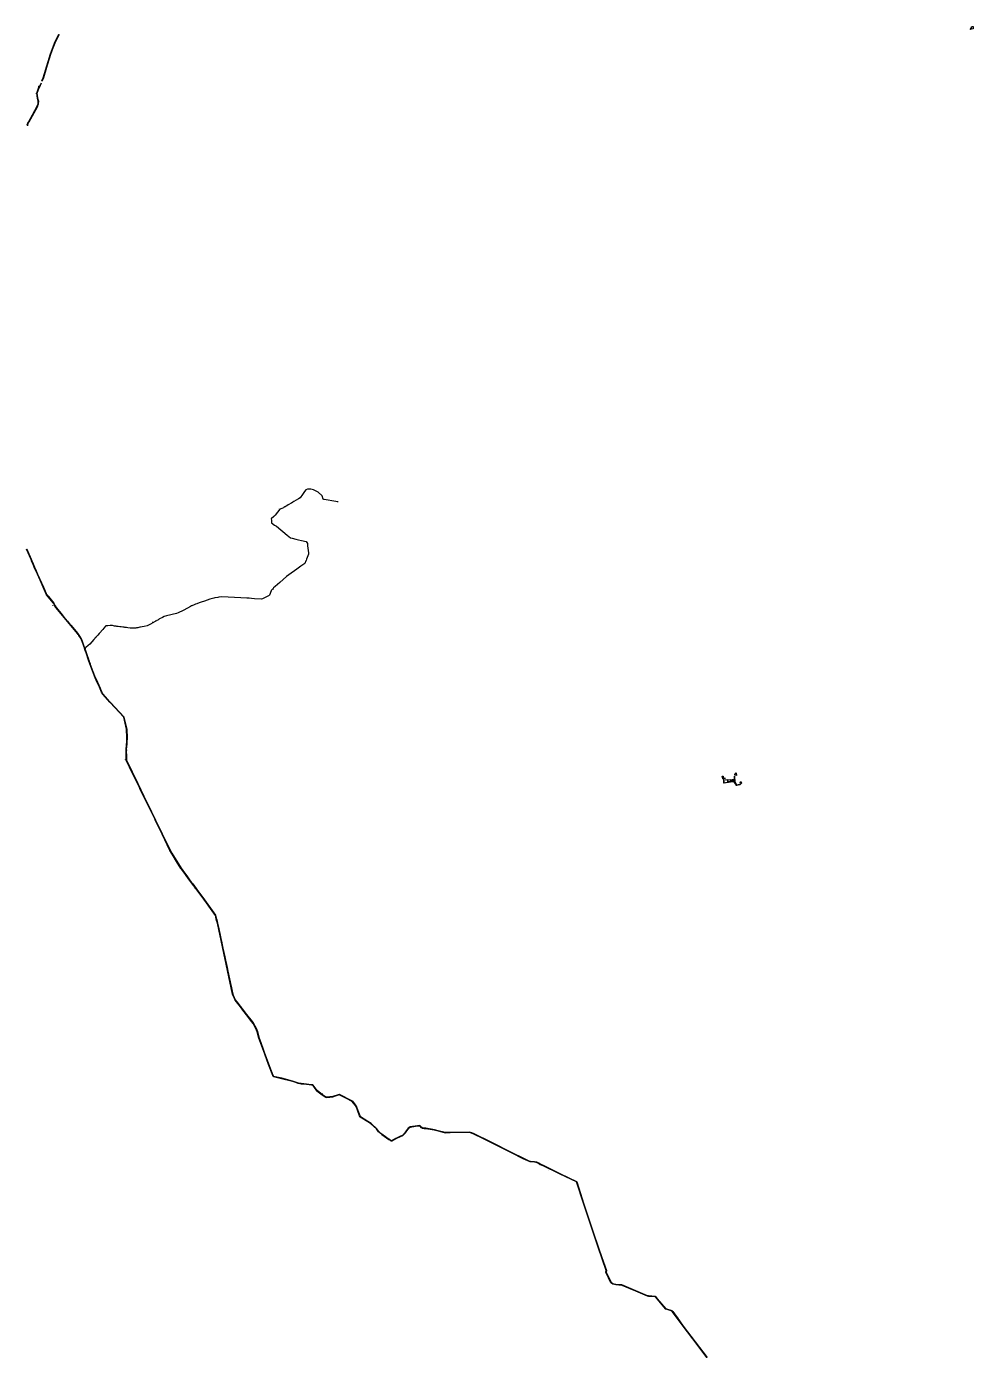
# Model space of a CAD drawing. Extents: x -25891 to 2175687, y -34982 to 511415.
# Drawn here: x -25891 to 5205, y -34982 to 8745 of the extents above; entities outside this region: 11.
import ezdxf

# ---------------------------------------------------------------- set-up
doc = ezdxf.new("R2010")
doc.units = 0
doc.header["$MEASUREMENT"] = 0
doc.layers.get('0').update_dxf_attribs({"linetype": 'CONTINUOUS'})
for name, color, linetype in [('C', 5, 'CONTINUOUS'), ('D', 5, 'CONTINUOUS'), ('P', 5, 'CONTINUOUS'), ('T', 5, 'CONTINUOUS')]:
    doc.layers.add(name, color=color, linetype=linetype)

# ---------------------------------------------------------------- blocks, each defined once
blk = doc.blocks.new('0CC7C89701A9A4547968CB556508224')
at = {"linetype": 'Continuous'}
blk.add_lwpolyline([(5138.2, 8740.39), (5177.8, 8744.55), (5192.5, 8743), (5192.89, 8740.17), (5193.6, 8735.05), (5195.06, 8724.58), (5194.95, 8723.94), (5204.52, 8722.37), (5202.71, 8710.33), (5203.34, 8710.23), (5202.62, 8705.84), (5201, 8700.18), (5197.11, 8674.39), (5094.74, 8649.85), (5142.51, 8708.78), (5139.77, 8728.87), (5138.2, 8740.39)], dxfattribs=at)
at = {"flags": 1}
for tag in ['tiprus', 'name']:
    blk.add_attdef(tag, (0, 0), '', height=0.2, dxfattribs=at)
blk = doc.blocks.new('TEE98764593D0443384D90097DE34AD')
at = {"layer": 'T', "linetype": 'Continuous'}
for points in [[(-25389.87, 6962.14), (-25347.28, 7063.85), (-25111.2, 7848.14), (-24972.07, 8200.86), (-24829.43, 8491.27)], [(-24824.32, 8489.34), (-24849.12, 8439.9), (-24967.11, 8198.47), (-25105.33, 7846.15), (-25342.1, 7062.61), (-25385.8, 6958.42)], [(-25381.6, 6954.57), (-25336.73, 7060.76), (-25099.72, 7844.03), (-24961.89, 8197.19), (-24820.33, 8487.84)], [(-25864.66, 5490.06), (-25868.31, 5527.59), (-25851.65, 5572.84), (-25828.78, 5608.95), (-25557.08, 6106.23), (-25517.34, 6206.43), (-25510.12, 6289.57), (-25535.53, 6395), (-25560.92, 6552.56), (-25525.9, 6651.37), (-25501.22, 6716.66), (-25469.74, 6771.4), (-25429.3, 6867.98)], [(-25417.07, 6883.85), (-25464.93, 6770.22), (-25496.51, 6714.82), (-25521.36, 6649.6), (-25555.37, 6552.84), (-25530.68, 6397.97), (-25503.58, 6291.21), (-25510.62, 6205.25), (-25548.82, 6102.13), (-25823.65, 5605.83), (-25846.61, 5569.22), (-25862.03, 5527.32), (-25858.41, 5489.9)], [(-25852.9, 5489.77), (-25856.65, 5526.5), (-25841.35, 5565.84), (-25818.44, 5602.6), (-25540.49, 6098.69), (-25504.07, 6204.16), (-25496.57, 6291.72), (-25525.65, 6399.09), (-25550.2, 6552.34), (-25516.9, 6647.59), (-25491.89, 6712.36), (-25460.42, 6767.99), (-25406.12, 6896.52)], [(-15657.14, -6864.61), (-15670.92, -6867.03), (-15687.84, -6872.63), (-15735.89, -6863.59), (-16123.29, -6790.64), (-16131.68, -6789.21), (-16131.87, -6789.15), (-16150.82, -6778.91), (-16189.42, -6669.02), (-16320.62, -6550.51), (-16467.72, -6480.59), (-16511.61, -6461.96), (-16554.66, -6457.39), (-16558.09, -6457.02), (-16594.41, -6453.16), (-16654.83, -6453.33), (-16667.31, -6453.99), (-16667.6, -6454.1), (-16722.14, -6474.53), (-16723.31, -6474.97), (-16764.81, -6534.96), (-16849.66, -6657.64), (-16883.3, -6706.27), (-16903.02, -6734.77), (-16956.92, -6767.34), (-16960.48, -6769.49), (-17114.1, -6862.31), (-17142.67, -6879.58), (-17196.22, -6911.04), (-17200.16, -6913.35), (-17275.2, -6957.44), (-17297.34, -6970.33), (-17346.21, -6998.77), (-17363.25, -7008.69), (-17401.16, -7030.76), (-17406.15, -7033.66), (-17445.71, -7056.69), (-17459.25, -7062.64), (-17507.63, -7083.91), (-17575.4, -7113.71), (-17576.61, -7114.25), (-17577.49, -7115.35), (-17732.16, -7307.93), (-17745.85, -7324.98), (-17771.88, -7357.39), (-17859.19, -7430.3), (-17850.82, -7472.94), (-17848.49, -7499.76), (-17845.38, -7535.52), (-17843.73, -7557.88), (-17747.07, -7638.89), (-17684.9, -7667.78), (-17333.57, -7969.06), (-17227.09, -8051.86), (-17213.34, -8055.38), (-17173.86, -8065.5), (-17048.3, -8097.66), (-16959.41, -8123.73), (-16868, -8143.51), (-16706.32, -8177.04), (-16686.95, -8201.96), (-16670.49, -8242.81), (-16665.85, -8286.53), (-16661.77, -8316.65), (-16635.18, -8548.7), (-16630.87, -8585.48), (-16703.02, -8756.22), (-16710.26, -8797.95), (-16715.54, -8810.13), (-16752.1, -8894.62), (-16879.28, -8987.34), (-17016.89, -9085.11), (-17282.12, -9264.07), (-17355.97, -9325.11), (-17575.04, -9518.93), (-17724.76, -9647.2), (-17777.91, -9693.85), (-17780.68, -9696.65), (-17795.69, -9715.11), (-17820.61, -9745.76), (-17826.58, -9753.11), (-17834.94, -9763.39), (-17855.08, -9788.17), (-17858.25, -9792.07), (-17918.83, -9939), (-17925.49, -9949.19), (-17947.86, -9963.5), (-17966.55, -9971.82), (-17993.25, -9983.71), (-18035.32, -10002.44), (-18144.42, -10054.58), (-18177.82, -10068.58), (-18410.24, -10054.38), (-18502.04, -10046.72), (-18577.16, -10038.68), (-18585.41, -10037.8), (-18658.87, -10039.6), (-18858.57, -10026.22), (-19482.73, -9992.67), (-19578.87, -10006.01), (-19610.94, -10010.86), (-19705.74, -10026.38), (-19738.78, -10031.78), (-19877.46, -10072.58), (-20048.82, -10131.77), (-20085.26, -10144.36), (-20121.02, -10156.71), (-20154.48, -10168.27), (-20185.95, -10179.13), (-20189.62, -10180.41), (-20279.07, -10211.3), (-20305.57, -10220.45), (-20339.92, -10232.32), (-20366.14, -10241.38), (-20392.62, -10250.52), (-20467.11, -10288.7), (-20471.44, -10290.92), (-20503.31, -10307.25), (-20611.07, -10362.91), (-20754.18, -10436.83), (-20915.87, -10519.32), (-20969.29, -10540.98), (-21298.44, -10620.53), (-21376.4, -10640.94), (-21429.68, -10673.1), (-21523.66, -10718.3), (-21533.37, -10723.9), (-21556.03, -10736.96), (-21586.67, -10754.62), (-21612.13, -10769.31), (-21625.73, -10777.15), (-21658.66, -10789.88), (-21668, -10795.31), (-21671.65, -10797.43), (-21827.69, -10888.06), (-21884.25, -10918.13), (-21935.84, -10946.53), (-22027.6, -10964.22), (-22100.21, -10977.34), (-22154.22, -10987.11), (-22172.94, -10990.64), (-22238.76, -11006.05), (-22242.95, -11007.03), (-22278.22, -11015.29), (-22308.61, -11020.38), (-22355.54, -11026.41), (-22359.94, -11026.22), (-22412.73, -11023.61), (-22462.69, -11019.66), (-22466.47, -11019.36), (-22486.87, -11017.76), (-22566.44, -11008.58), (-22609.36, -11003.63), (-22642.86, -10999.57), (-22660.42, -10997.24), (-22692.74, -10992.95), (-22696.18, -10992.49), (-22735.37, -10987.28), (-22786.64, -10980.48), (-22790.56, -10979.96), (-22795.05, -10979.36), (-22829.2, -10975.91), (-22883.23, -10970.45), (-22887.02, -10970.06), (-22925.25, -10966.2), (-22954.1, -10960.25), (-22958.05, -10959.44), (-23002.48, -10950.29), (-23068.74, -10932.22), (-23135.2, -10931.34), (-23137.58, -10931.31), (-23141.76, -10931.25), (-23223.27, -10941.42), (-23226.53, -10941.82), (-23276.99, -10948.11), (-23286.52, -10949.3), (-23295.57, -10959.4), (-23351.94, -11022.29), (-23387.46, -11061.93), (-23389.12, -11063.78), (-23496.23, -11183.29), (-23500.75, -11188.64), (-23502.61, -11190.84), (-23505.75, -11194.56), (-23507.36, -11196.47), (-23552, -11249.34), (-23554, -11251.72), (-23580.83, -11283.5), (-23584.78, -11287.85), (-23586.4, -11289.63), (-23614.91, -11321.03), (-23617.01, -11323.35), (-23645.63, -11354.86), (-23647.04, -11356.42), (-23679.25, -11391.9), (-23682, -11394.92), (-23817.22, -11543.84), (-23819.6, -11546.27), (-23868.49, -11593.56), (-23868.55, -11593.61), (-23868.6, -11593.67), (-23946.34, -11661.43), (-23974.35, -11688.31), (-23981.4, -11690.21)], [(-3544.61, -34982.29), (-3868.84, -34563.44), (-4329, -33959.66), (-4672.84, -33481.83), (-4698.81, -33456.96), (-4901.79, -33396.28), (-5181.34, -33062.75), (-5237.07, -32989.46), (-5468.55, -32972.91), (-5496.82, -32970.03), (-6347.05, -32611.94), (-6535.16, -32592.05), (-6640.36, -32571.71), (-6701.11, -32530.98), (-6862.87, -32186.83), (-6854.57, -32130.52), (-7116.8, -31364.97), (-7594.57, -29950.93), (-7829.67, -29218.19), (-8367.08, -28958.66), (-8942.46, -28676.51), (-9031.17, -28643.83), (-9075.93, -28608.09), (-9134.84, -28579.14), (-9213.57, -28562.58), (-9337.56, -28553.42), (-9364.24, -28551.26), (-9589.19, -28446.97), (-10045.5, -28219.69), (-10638.79, -27923.46), (-11198.16, -27647.52), (-11276.55, -27611.44), (-11356.4, -27587.75), (-11979, -27601.71), (-12149.55, -27607.06), (-12371.48, -27543.88), (-12501.91, -27511.9), (-12779.63, -27462.37), (-12835.51, -27462.29), (-12883.96, -27456), (-12922.19, -27436.43), (-12966.65, -27387.33), (-12986.94, -27376.66), (-13048.62, -27378.37), (-13293.03, -27417.11), (-13351.14, -27453.54), (-13433.68, -27574.28), (-13451.8, -27602.61), (-13529.69, -27691.98), (-13632.96, -27736.02), (-13761.62, -27800.04), (-13894.31, -27871.71), (-13921.52, -27871.13), (-13975.5, -27831.76), (-13994.46, -27826.36), (-14227.86, -27660.66), (-14332.8, -27565.74), (-14400.59, -27476.79), (-14582.39, -27306.44), (-14687.14, -27238.02), (-14935.87, -27081.39), (-14954.13, -27043.97), (-15068.79, -26736.32), (-15095.97, -26692.5), (-15193.91, -26570.3), (-15613.23, -26358.61), (-15626.37, -26354.09), (-15835.87, -26421.93), (-16035.55, -26442.88), (-16068.86, -26439.67), (-16184.43, -26358.69), (-16357.88, -26225.29), (-16457.06, -26084.48), (-16492.89, -26039.96), (-16536.42, -26032.43), (-16699.38, -26014.04), (-16879.45, -25998.11), (-16968.43, -25980.48), (-17157.44, -25910.97), (-17517.09, -25821.91), (-17788.45, -25755.84), (-17805.74, -25725.23), (-17947.32, -25355.15), (-18011.39, -25175.74), (-18115.18, -24896.08), (-18260.7, -24496.81), (-18316.56, -24279.98), (-18357.8, -24171.08), (-18447.78, -24015.25), (-18490.02, -23951.95), (-18673.97, -23721.75), (-18820.91, -23528.84), (-18835.64, -23505.61), (-18908.04, -23412.58), (-18993.84, -23302.35), (-19038.03, -23245.57), (-19052.06, -23219.53), (-19065.01, -23195.15), (-19079.32, -23168.88), (-19127.07, -23046.9), (-19625.25, -20717.86), (-19650.99, -20624.22), (-19662.53, -20581.12), (-19678.59, -20511.97), (-19690.77, -20458.53), (-19904.03, -20159.22), (-19984.25, -20046.28), (-20046.55, -19958.56), (-20071.57, -19923.33), (-20305.46, -19614.92), (-20330.45, -19581.06), (-20352.63, -19551), (-20358.25, -19543.39), (-20409.33, -19474.18), (-20592.91, -19225.41), (-20732.94, -19035.67), (-20805.04, -18937.97), (-20821.99, -18914.99), (-20962.97, -18683.73), (-21110.09, -18442.34), (-21182.3, -18323.87), (-21441.02, -17789.84), (-21540.73, -17584), (-21581.12, -17500.62), (-21663.97, -17329.59), (-21683.63, -17289.75), (-21771.11, -17112.87), (-21986.98, -16676.38), (-22011.67, -16626.45), (-22120.63, -16406.14), (-22172.73, -16294.16), (-22188.37, -16260.43), (-22230.89, -16168.73), (-22307.29, -16009.88), (-22345.49, -15928.71), (-22367.33, -15882.32), (-22402.71, -15809.84), (-22485.87, -15638.76), (-22548.38, -15509.44), (-22616.92, -15367.29), (-22623.65, -15044.57), (-22623.6, -15026.04), (-22623.02, -15015.47), (-22611.35, -14859.83), (-22603.44, -14756.44), (-22594.78, -14643.2), (-22595.56, -14626.68), (-22608.93, -14341.43), (-22700.75, -13942.05), (-23142.72, -13469.25), (-23158.1, -13451.89), (-23392.85, -13186.82), (-23430.64, -13123.26), (-23523.41, -12908.35), (-23581.75, -12789.49), (-23666.62, -12603.38), (-23730.58, -12422.6), (-23844.01, -12101.96), (-23937.36, -11835.57), (-23952.7, -11792.34), (-23964.24, -11756.74), (-23974.53, -11726.16), (-23983.87, -11697.86), (-24102.96, -11373.65), (-24174.53, -11263.17), (-24190.53, -11238.52), (-24193.13, -11234.52), (-24216.55, -11198.43), (-24270.23, -11136.3), (-24272.35, -11133.83), (-24496.14, -10867.57), (-24662.41, -10671.95), (-24769.61, -10539), (-24926.29, -10342.13), (-24963.95, -10287.03), (-25003.31, -10202.06), (-25234.59, -9926.1), (-25343.53, -9678.26), (-25444.62, -9447.78), (-25535.38, -9248.13), (-25583.79, -9137.94), (-25638.04, -9015.32), (-25673.97, -8931.36), (-25725.69, -8805.6), (-25745.36, -8760.69), (-25890.95, -8430.54)], [(-25886.14, -8428.46), (-25740.54, -8759.34), (-25722.08, -8804.04), (-25703.04, -8851.72), (-25634.35, -9014.08), (-25580.64, -9136.59), (-25532.34, -9247.62), (-25339.65, -9676.45), (-25251.31, -9882.01), (-25232.17, -9921.84), (-25200.79, -9958.61), (-25176.97, -9985.6), (-24997.62, -10197.54), (-24957.76, -10285.17), (-24918.92, -10338.05), (-24760.73, -10538.86), (-24658.95, -10668), (-24553.1, -10793.46), (-24492.8, -10863.26), (-24439.97, -10926.15), (-24212.8, -11193.99), (-24206.25, -11204.11), (-24097.62, -11372), (-23979.27, -11696.03), (-23959.39, -11755.8), (-23900.69, -11923.84), (-23869.11, -12015.37), (-23810.86, -12179.46), (-23661.35, -12601.83), (-23635.31, -12657.94), (-23553.37, -12827.14), (-23551.72, -12830.54), (-23516.84, -12904.4), (-23505.57, -12930.19), (-23494.15, -12956.79), (-23479.42, -12991.06), (-23460.89, -13035.2), (-23423.79, -13123.58), (-23397, -13171.51), (-23389.29, -13185.3), (-23242.33, -13349.32), (-23137.82, -13465.97), (-22694.8, -13941.32), (-22602.43, -14336.71), (-22601.48, -14342.25), (-22589.31, -14626.62), (-22588.63, -14642.35), (-22596.4, -14738.22), (-22597.3, -14749.34), (-22604.82, -14842.14), (-22610.14, -14907.73), (-22610.49, -14912.09), (-22618.09, -15005.67), (-22619.14, -15026.09), (-22612.27, -15265.34), (-22609.24, -15364.43), (-22515.38, -15558.64), (-22336.42, -15929.22), (-22090.9, -16437.34), (-22018.01, -16587.31), (-21889.01, -16852.73), (-21789.06, -17058.39), (-21659.31, -17325.35), (-21495.34, -17663.85), (-21440.03, -17778.04), (-21178.93, -18317.04), (-21118.52, -18416.93), (-21064.17, -18506.09), (-20817.14, -18911.41), (-20704.97, -19063.4), (-20633.61, -19160.1), (-20561.84, -19257.35), (-20482.23, -19365.23), (-20436.63, -19427.01), (-20325.73, -19577.29), (-20300.65, -19611.27), (-20066.68, -19919.79), (-20044.73, -19950.97), (-19686.86, -20454.57), (-19656.31, -20586.4), (-19634.47, -20661.02), (-19620.31, -20709.4), (-19618.27, -20716.37), (-19591.26, -20842.64), (-19441.93, -21540.77), (-19381.86, -21820.74), (-19346.91, -21984.96), (-19307.54, -22169.06), (-19280.2, -22296.87), (-19120.21, -23044.84), (-19072.83, -23165.87), (-19032.02, -23241.68), (-18994.27, -23290.59), (-18881.35, -23436.92), (-18858.35, -23466.73), (-18833.26, -23499.23), (-18829.83, -23503.94), (-18815.43, -23526.7), (-18669.36, -23718.83), (-18485.97, -23949.32), (-18442.26, -24013.83), (-18351.99, -24167.98), (-18311.22, -24278.64), (-18255.47, -24495.63), (-18203.53, -24636.69), (-18111.77, -24890.87), (-17942.38, -25353.5), (-17801.65, -25722.97), (-17785.89, -25752.54), (-17514.98, -25817.38), (-17155.88, -25906.22), (-16967.35, -25974.85), (-16878.54, -25992.38), (-16698.53, -26008.46), (-16536.18, -26027.44), (-16490.87, -26035.39), (-16452.94, -26080.26), (-16354.62, -26221.5), (-16180.95, -26354.1), (-16067.62, -26434.83), (-16035.2, -26437.89), (-15836.77, -26417.22), (-15626.51, -26349.1), (-15611.38, -26353.97), (-15189.61, -26567.5), (-15091.11, -26691.01), (-15064.54, -26733.67), (-14950.63, -27039.8), (-14932.37, -27077.83), (-14686.25, -27232.63), (-14579.27, -27302.53), (-14396.62, -27473.75), (-14329.48, -27562.77), (-14224.63, -27656.84), (-13991.65, -27822.23), (-13972.63, -27827.67), (-13922.06, -27866.24), (-13894.75, -27866.8), (-13763.64, -27795.43), (-13635.22, -27731.13), (-13532.12, -27687.61), (-13455.5, -27598.96), (-13440.63, -27575.5), (-13353, -27450.43), (-13294.6, -27414.01), (-13049.68, -27373.49), (-12986.66, -27371.67), (-12963.61, -27383.36), (-12919.69, -27431.8), (-12884.3, -27450.19), (-12837.23, -27457.25), (-12778.81, -27458.61), (-12500.35, -27506.53), (-12371.07, -27538.56), (-12149.2, -27601.47), (-11978.84, -27596.53), (-11355.99, -27582.77), (-11274.52, -27606.87), (-11201.49, -27640.31), (-10636.5, -27919.01), (-9950.4, -28261.34), (-9588.22, -28441.91), (-9363.12, -28546.39), (-9337.48, -28548.42), (-9212.59, -28558.24), (-9133.17, -28574.24), (-9073.58, -28603.63), (-9029.08, -28639.29), (-8940.16, -28672.07), (-8365.37, -28953.78), (-7824.41, -29213.63), (-7590.27, -29948.03), (-7114.43, -31356.48), (-6849.25, -32130.52), (-6857.33, -32185.81), (-6697.39, -32527.04), (-6636.8, -32567.51), (-6537.24, -32586.97), (-6345.76, -32607.11), (-5495.79, -32965.08), (-5470.89, -32967.76), (-5234.52, -32982.68), (-5177.38, -33060.68), (-4897.37, -33391.33), (-4696.31, -33452.86), (-4669.3, -33478.3), (-4527.78, -33672.6), (-4325.38, -33955.96), (-3541.28, -34981.75)], [(-3536.3, -34981.01), (-4320.73, -33952.54), (-4523.36, -33670.18), (-4666.07, -33474.48), (-4692.66, -33449.45), (-4893.39, -33386.95), (-5174.18, -33058.18), (-5232.1, -32976.3), (-5468.51, -32962.91), (-5495.43, -32959.38), (-6344.45, -32602.29), (-6534.39, -32582.49), (-6633.31, -32563.09), (-6693.2, -32523.56), (-6852.01, -32184.93), (-6843.88, -32130.29), (-7107.01, -31363.03), (-7584.98, -29948.09), (-7818.86, -29209.07), (-8363.96, -28948.99), (-8937.9, -28667.61), (-9027.32, -28634.61), (-9070.5, -28599.73), (-9130.67, -28569.23), (-9211.4, -28553.15), (-9337.37, -28543.42), (-9361.4, -28541.59), (-9584.87, -28437.95), (-9948.4, -28256.76), (-10634.14, -27914.69), (-11193.64, -27638.62), (-11272.48, -27602.3), (-11355.2, -27577.83), (-11978.57, -27591.13), (-12148.59, -27595.89), (-12369.67, -27534.25), (-12498.76, -27500.91), (-12778.13, -27454.27), (-12836.9, -27452.81), (-12882.8, -27445.69), (-12915.22, -27428.49), (-12961.27, -27378.95), (-12985.05, -27366.86), (-13050.47, -27368.55), (-13295.7, -27411.47), (-13356.79, -27446.96), (-13441.68, -27568.29), (-13459.57, -27595.94), (-13534.28, -27683.1), (-13637.26, -27726.39), (-13765.58, -27790.25), (-13895.43, -27861.85), (-13921.98, -27862.28), (-13970.17, -27823.31), (-13988.9, -27818.06), (-14221.35, -27653.06), (-14326.19, -27559), (-14393.19, -27470.12), (-14576.38, -27298.45), (-14681.69, -27229.65), (-14929.36, -27074.18), (-14945.92, -27038.1), (-15060.23, -26731.05), (-15088.08, -26687.79), (-15185.67, -26564.42), (-15609.81, -26349.22), (-15626.5, -26344.1), (-15837.7, -26411.67), (-16035.06, -26432.89), (-16065.83, -26430.16), (-16176.43, -26350.72), (-16351.29, -26217.77), (-16448.77, -26076.01), (-16488.95, -26030.77), (-16535.8, -26022.45), (-16697.26, -26002.44), (-16878.48, -25987.48), (-16965.35, -25969.62), (-17155.31, -25901.25), (-17513.95, -25812.49), (-17783.88, -25749.46), (-17795.98, -25723.33), (-17936.69, -25352.99), (-18110.3, -24880.76), (-18250.38, -24494.19), (-18305.03, -24277.08), (-18347.59, -24164.91), (-18438.27, -24010.82), (-18482.49, -23945.72), (-18664.93, -23715.65), (-18809.1, -23524.23), (-18827.25, -23495.34), (-18851.36, -23464.09), (-18922.82, -23371.5), (-18925.83, -23367.59), (-19026.02, -23237.78), (-19066.34, -23162.87), (-19113.35, -23042.77), (-19156.2, -22842.43), (-19171.07, -22772.91), (-19200.94, -22633.26), (-19215.88, -22563.46), (-19290.54, -22214.37), (-19320.41, -22074.73), (-19350.15, -21935.68), (-19365.95, -21861.85), (-19410.76, -21652.33), (-19484.59, -21307.16), (-19486.49, -21298.28), (-19545.26, -21023.51), (-19611.28, -20714.88), (-19615.6, -20699.81), (-19626.31, -20662.42), (-19649.07, -20582.96), (-19681.12, -20455.89), (-19682.37, -20450.94), (-19864.76, -20193.36), (-19870.51, -20185.27), (-20061.79, -19916.25), (-20073.24, -19902.24), (-20296.39, -19608.12), (-20395.55, -19473.75), (-20440.99, -19412.18), (-20443.91, -19408.22), (-20606.69, -19187.64), (-20640.13, -19142.34), (-20749.86, -18993.65), (-20761.32, -18978.12), (-20812.61, -18908.65), (-20812.87, -18908.27), (-21172.38, -18318.42), (-21331.75, -17989.41), (-21482.35, -17678.51), (-21679.12, -17272.16), (-21851.88, -16914.54), (-22025.8, -16554.51), (-22328, -15928.79), (-22562.66, -15442.86), (-22599.84, -15365.86), (-22601.32, -15362.34), (-22602.26, -15360.1), (-22608.14, -15222.64), (-22614.48, -15026.09), (-22613.32, -15007.92), (-22592.21, -14756.52), (-22582.64, -14642.84), (-22594.92, -14342.46), (-22595.62, -14336.85), (-22687.64, -13940.51), (-23134.8, -13463.28), (-23158.46, -13436.8), (-23244.27, -13340.78), (-23386.11, -13182.07), (-23419.55, -13118.26), (-23509.38, -12901.46), (-23589.7, -12732.91), (-23630.48, -12651.42), (-23656.13, -12599.67), (-23705.04, -12461.4), (-23735.07, -12376.52), (-23755.77, -12318.02), (-23777.42, -12256.81), (-23795.1, -12206.83), (-23823.12, -12127.62), (-23827.59, -12115), (-23847.56, -12058.53), (-23848.89, -12054.77), (-23976.17, -11691.9), (-24058.42, -11460.23), (-24090.86, -11369.09), (-24166.24, -11251.38), (-24208.4, -11190.42), (-24427.37, -10931.77), (-24489.6, -10858.24), (-24655.12, -10664.45), (-24755.86, -10533.9), (-24951.25, -10282.36), (-24992.47, -10194.09), (-25129.25, -10032.92), (-25132.34, -10029.37), (-25229.7, -9917.51), (-25248.89, -9881.36), (-25336.09, -9674.08), (-25460.74, -9401.85), (-25577.59, -9134.57), (-25630.94, -9012.56), (-25660.27, -8940.24), (-25718.48, -8802.51), (-25735.77, -8759.73), (-25881.13, -8426.3)]]:
    blk.add_lwpolyline(points, dxfattribs=at)
for points in [[(-25539.26, 6589.65), (-25536.12, 6589.33), (-25536.47, 6586.27), (-25539.62, 6586.58)], [(-25508.23, 6776.95), (-25505.3, 6775.48), (-25506.62, 6772.88), (-25509.47, 6774.32)], [(-25478.96, 6772.67), (-25462.44, 6764.49), (-25468.24, 6754.38), (-25484.7, 6762.76)], [(-25574.02, 6551), (-25556.62, 6557.34), (-25552.78, 6546.56), (-25570.11, 6540.25)], [(-17607.4, -7084.28), (-17605.87, -7085.65), (-17607.07, -7087.21), (-17608.82, -7085.86)], [(-25032.58, -10280.27), (-25030.93, -10282.21), (-25033.1, -10284.23), (-25034.75, -10282.28)], [(-21743.78, -10818.91), (-21741.7, -10818.66), (-21741.79, -10820.67), (-21743.82, -10820.91)], [(-23988.13, -11690.98), (-23972.29, -11683.37), (-23964.66, -11699.23), (-23980.5, -11706.84)], [(-23977.89, -11657.77), (-23974.98, -11656.52), (-23973.81, -11659.38), (-23976.72, -11660.63)], [(-22623.79, -15018.29), (-22610.51, -15019.61), (-22611.29, -15037.31), (-22624.51, -15036.04)], [(-22610.52, -15041.24), (-22607.56, -15041.83), (-22608.22, -15044.8), (-22611.18, -15044.21)], [(-22641.79, -15342.27), (-22639.84, -15342.51), (-22639.88, -15344.52), (-22641.83, -15344.28)], [(-20279.53, -19597.71), (-20277.63, -19597.01), (-20276.94, -19598.97), (-20278.84, -19599.66)], [(-16178.24, -26345.97), (-16174.63, -26348.74), (-16183.43, -26360.29), (-16187.04, -26357.52)], [(-16167.24, -26333.38), (-16164.5, -26334.81), (-16166.58, -26338.8), (-16169.32, -26337.37)], [(-15197.06, -26616.66), (-15195.22, -26615.91), (-15194.49, -26617.69), (-15196.34, -26618.44)], [(-8740.67, -28833.09), (-8739.67, -28833.07), (-8739.65, -28834.07), (-8740.65, -28834.09)], [(-5958.68, -32760.66), (-5952.61, -32763.36), (-5958.89, -32778.12), (-5964.87, -32775.41)], [(-5961.7, -32750.07), (-5958.8, -32750.83), (-5959.67, -32753.88), (-5962.58, -32753.12)], [(-4501.25, -33685.71), (-4497.95, -33688.16), (-4499.21, -33689.91), (-4502.32, -33687.47)]]:
    blk.add_lwpolyline(points, close=True, dxfattribs=at)
at = {"layer": 'T', "flags": 1}
for tag in ['Адрес (описание местоположения)', 'Тип объекта', 'Кадастровый номер, обозначение, учетный номер объекта', 'Вид объекта недвижимости', 'Назначение объекта']:
    blk.add_attdef(tag, (0, 0), '', height=0.2, dxfattribs=at)
blk = doc.blocks.new('C9BB27D005AAC48E59660F4BEC7116C')
at = {"layer": 'C', "linetype": 'Continuous'}
blk.add_lwpolyline([(-2851.69, -16061.31), (-2790.97, -16052.8), (-2788.83, -16068.02), (-2849.55, -16076.53)], close=True, dxfattribs=at)
at = {"layer": 'C', "flags": 1}
for tag in ['Адрес (местоположение) участка', 'Тип объекта', 'Кадастровый номер, обозначение, учетный номер объекта', 'Кадастровый номер квартала', 'Площадь, кв.м', 'Наименование земельного участка', 'Вид использования по документу', 'Кадастровая стоимость']:
    blk.add_attdef(tag, (0, 0), '', height=0.2, dxfattribs=at)
blk = doc.blocks.new('C771A628BD66A46B1AA350B0808F6AC')
at = {"layer": 'C', "linetype": 'Continuous'}
blk.add_lwpolyline([(-2844.16, -16050.96), (-2832.09, -16049.3), (-2831.2, -16055.85), (-2843.25, -16057.51)], close=True, dxfattribs=at)
at = {"layer": 'C', "flags": 1}
for tag in ['Адрес (местоположение) участка', 'Тип объекта', 'Кадастровый номер, обозначение, учетный номер объекта', 'Кадастровый номер квартала', 'Площадь, кв.м', 'Наименование земельного участка', 'Вид использования по документу', 'Кадастровая стоимость']:
    blk.add_attdef(tag, (0, 0), '', height=0.2, dxfattribs=at)
blk = doc.blocks.new('CAC1A56712AB548898A97E55FB603CC')
at = {"layer": 'C', "linetype": 'Continuous'}
blk.add_lwpolyline([(-2749.35, -16058.96), (-2750.36, -16052.61), (-2756.67, -16053.62), (-2757.63, -16047.58), (-2751.31, -16046.59), (-2753.24, -16034.41), (-2759.56, -16035.42), (-2760.52, -16029.38), (-2754.18, -16028.38), (-2755.17, -16022.18), (-2676.57, -16009.75), (-2670.75, -16046.53)], close=True, dxfattribs=at)
at = {"layer": 'C', "flags": 1}
for tag in ['Адрес (местоположение) участка', 'Тип объекта', 'Кадастровый номер, обозначение, учетный номер объекта', 'Кадастровый номер квартала', 'Площадь, кв.м', 'Наименование земельного участка', 'Вид использования по документу', 'Кадастровая стоимость']:
    blk.add_attdef(tag, (0, 0), '', height=0.2, dxfattribs=at)
blk = doc.blocks.new('CB4103F248A684966B72042E33C272C')
at = {"layer": 'C', "linetype": 'Continuous'}
blk.add_lwpolyline([(-2994.13, -16105.26), (-2989.79, -16104.67), (-2931.55, -16096.62), (-2930.64, -16092.6), (-2923.73, -16092.09), (-2886.28, -16086.9), (-2860.71, -16083.35), (-2860.81, -16082.31), (-2810.42, -16073.24), (-2694.66, -16056.9), (-2675.21, -16053.24), (-2638.69, -16048.67), (-2639.57, -16037.08), (-2640.41, -15998.63), (-2644.14, -15921.92), (-2643.91, -15888.15), (-2638.56, -15888.86), (-2634.32, -16081.72), (-2580.47, -16172.94), (-2578.46, -16176.35), (-2586.54, -16180.8), (-2608.58, -16140.73), (-2628.36, -16107.38), (-2651.7, -16066.95), (-2688.63, -16075.06), (-2690.03, -16075.5), (-2690.45, -16074.54), (-2980.57, -16116.67), (-2983.15, -16117.04), (-2992.1, -16118.31)], close=True, dxfattribs=at)
at = {"layer": 'C', "flags": 1}
for tag in ['Адрес (местоположение) участка', 'Тип объекта', 'Кадастровый номер, обозначение, учетный номер объекта', 'Кадастровый номер квартала', 'Площадь, кв.м', 'Наименование земельного участка', 'Вид использования по документу', 'Кадастровая стоимость']:
    blk.add_attdef(tag, (0, 0), '', height=0.2, dxfattribs=at)
blk = doc.blocks.new('PF8547624FA3548ACAADF060B91E4FF')
at = {"layer": 'P', "linetype": 'Continuous'}
blk.add_lwpolyline([(-3041.26, -15889.03), (-3011.84, -15886.74), (-2999.78, -15964.91), (-3028.49, -15967.17)], close=True, dxfattribs=at)
at = {"layer": 'P', "flags": 1}
for tag in ['Адрес (местоположение) участка', 'Тип объекта', 'Кадастровый номер, обозначение, учетный номер объекта', 'Площадь, кв.м', 'Наименование земельного участка', 'Категория земель', 'Вид использования по документу', 'Кадастровая стоимость']:
    blk.add_attdef(tag, (0, 0), '', height=0.2, dxfattribs=at)
blk = doc.blocks.new('P36A57109ADCB413BA1E33D00D5F3A2')
at = {"layer": 'P', "linetype": 'Continuous'}
blk.add_lwpolyline([(-2999.78, -15964.91), (-2938.33, -15956.45), (-2937.49, -15960.28), (-2970.38, -15961.63), (-3002.04, -15978.29), (-2986.65, -16029.78), (-2985.42, -16039.5), (-2991.31, -16040.84), (-2990.96, -16042.72), (-2991.18, -16042.74), (-2991.2, -16042.61), (-2991.54, -16040.7), (-2985.66, -16039.35), (-2986.9, -16029.63), (-3002.28, -15978.15), (-2992.41, -15972.96)], close=True, dxfattribs=at)
at = {"layer": 'P', "flags": 1}
for tag in ['Адрес (местоположение) участка', 'Тип объекта', 'Кадастровый номер, обозначение, учетный номер объекта', 'Площадь, кв.м', 'Наименование земельного участка', 'Категория земель', 'Вид использования по документу', 'Кадастровая стоимость']:
    blk.add_attdef(tag, (0, 0), '', height=0.2, dxfattribs=at)
blk = doc.blocks.new('P6FD7D7FF35464515B612A77B9A2781')
at = {"layer": 'P', "linetype": 'Continuous'}
blk.add_lwpolyline([(-2994.93, -16043.18), (-2991.69, -16065.56), (-2988.22, -16066.52), (-2987.08, -16071.28), (-2989.79, -16104.65), (-2990.06, -16104.69), (-2987.32, -16071.14), (-2988.35, -16066.58), (-2991.81, -16065.62), (-2995.07, -16043.2)], close=True, dxfattribs=at)
at = {"layer": 'P', "flags": 1}
for tag in ['Адрес (местоположение) участка', 'Тип объекта', 'Кадастровый номер, обозначение, учетный номер объекта', 'Площадь, кв.м', 'Наименование земельного участка', 'Категория земель', 'Вид использования по документу', 'Кадастровая стоимость']:
    blk.add_attdef(tag, (0, 0), '', height=0.2, dxfattribs=at)
blk = doc.blocks.new('P850B2F3898694CA4AD51B1BA25359F')
at = {"layer": 'P', "linetype": 'Continuous'}
blk.add_lwpolyline([(-2643.88, -15984.73), (-2643.38, -16018.54), (-2643.16, -16052.4), (-2651.77, -16053.63), (-2652.34, -16053.02), (-2653.08, -16051.53), (-2659.67, -16052.63), (-2659.98, -16054.79), (-2714.1, -16062.8), (-2768.35, -16070.21), (-2768.8, -16068.92), (-2775.16, -16070.19), (-2775.15, -16071.18), (-2778.95, -16071.72), (-2779.19, -16070.93), (-2784.52, -16071.57), (-2784.48, -16072.5), (-2817.65, -16077.48), (-2850.92, -16081.96), (-2851.01, -16081.68), (-2857.84, -16082.78), (-2860.71, -16083.35), (-2864.55, -16045.34), (-2866.18, -16029.16), (-2869.06, -16008.91), (-2923.45, -16016.83), (-2925.61, -16006.83), (-2762.29, -15993.41), (-2762.21, -16004), (-2717.8, -15996.77)], close=True, dxfattribs=at)
at = {"layer": 'P', "flags": 1}
for tag in ['Адрес (местоположение) участка', 'Тип объекта', 'Кадастровый номер, обозначение, учетный номер объекта', 'Площадь, кв.м', 'Наименование земельного участка', 'Категория земель', 'Вид использования по документу', 'Кадастровая стоимость']:
    blk.add_attdef(tag, (0, 0), '', height=0.2, dxfattribs=at)
blk = doc.blocks.new('P0D7AE034D0DA45A4A323653AD36CE3')
at = {"layer": 'P', "linetype": 'Continuous'}
blk.add_lwpolyline([(-2630.42, -15851.02), (-2630.73, -15829.85), (-2635.1, -15829.9), (-2583.41, -15776.88), (-2582.93, -15787.62), (-2575.47, -15859.79)], close=True, dxfattribs=at)
at = {"layer": 'P', "flags": 1}
for tag in ['Адрес (местоположение) участка', 'Тип объекта', 'Кадастровый номер, обозначение, учетный номер объекта', 'Площадь, кв.м', 'Наименование земельного участка', 'Категория земель', 'Вид использования по документу', 'Кадастровая стоимость']:
    blk.add_attdef(tag, (0, 0), '', height=0.2, dxfattribs=at)
blk = doc.blocks.new('P6ABDB1EF315E4F5182A2A2FDF630E1')
at = {"layer": 'P', "linetype": 'Continuous'}
blk.add_lwpolyline([(-2586.87, -16182.68), (-2577.7, -16177.63), (-2576.22, -16180.14), (-2573.63, -16181.22), (-2563.21, -16180.98), (-2478.8, -16157.73), (-2457.39, -16154.34), (-2452.46, -16152.07), (-2444.54, -16143.73), (-2438.8, -16134.44), (-2436.82, -16125.97), (-2437.62, -16126.05), (-2445.17, -16119.09), (-2451.41, -16080.71), (-2446.79, -16073.98), (-2418.99, -16070.45), (-2410.48, -16117.62), (-2427.66, -16121.24), (-2431.25, -16125.38), (-2432.89, -16125.56), (-2435.01, -16135.93), (-2441.35, -16146.19), (-2450.09, -16155.38), (-2456.21, -16158.21), (-2477.94, -16161.63), (-2562.16, -16184.85), (-2571.96, -16187.33), (-2583.27, -16189.21)], close=True, dxfattribs=at)
at = {"layer": 'P', "flags": 1}
for tag in ['Адрес (местоположение) участка', 'Тип объекта', 'Кадастровый номер, обозначение, учетный номер объекта', 'Площадь, кв.м', 'Наименование земельного участка', 'Категория земель', 'Вид использования по документу', 'Кадастровая стоимость']:
    blk.add_attdef(tag, (0, 0), '', height=0.2, dxfattribs=at)
blk = doc.blocks.new('P07F2955620F44B4F814BFF638286B0')
at = {"layer": 'P', "linetype": 'Continuous'}
blk.add_lwpolyline([(5177.8, 8744.55), (5192.5, 8743), (5192.89, 8740.17), (5193.6, 8735.05), (5195.06, 8724.58), (5194.93, 8723.94), (5204.52, 8722.37), (5202.71, 8710.33), (5203.34, 8710.23), (5202.62, 8705.84), (5201, 8700.18), (5197.11, 8674.39), (5094.74, 8649.85), (5142.51, 8708.78), (5139.77, 8728.87), (5138.2, 8740.39)], close=True, dxfattribs=at)
at = {"layer": 'P', "flags": 1}
for tag in ['Адрес (местоположение) участка', 'Дата постановки на учет', 'Тип объекта', 'Статус записи о ЗУ по справочнику', 'Кадастровый номер, обозначение, учетный номер объекта', 'Кадастровый номер квартала', 'Вид разрешенного использования по классификатору', 'Площадь, кв.м', 'Категория земель', 'Вид использования по документу', 'Кадастровая стоимость']:
    blk.add_attdef(tag, (0, 0), '', height=0.2, dxfattribs=at)
blk = doc.blocks.new('P19AF5ADAF85E4D6FA160B4F09EF3EF')
at = {"layer": 'P', "linetype": 'Continuous'}
blk.add_lwpolyline([(5177.8, 8744.55), (5192.5, 8743), (5192.89, 8740.17), (5193.6, 8735.05), (5195.06, 8724.58), (5194.93, 8723.94), (5204.52, 8722.37), (5202.71, 8710.33), (5203.34, 8710.23), (5202.62, 8705.84), (5201, 8700.18), (5197.11, 8674.39), (5094.74, 8649.85), (5142.51, 8708.78), (5139.77, 8728.87), (5138.2, 8740.39)], close=True, dxfattribs=at)
at = {"layer": 'P', "flags": 1}
for tag in ['Адрес (местоположение) участка', 'Тип объекта', 'Кадастровый номер, обозначение, учетный номер объекта', 'Площадь, кв.м', 'Наименование земельного участка', 'Категория земель', 'Вид использования по документу', 'Кадастровая стоимость']:
    blk.add_attdef(tag, (0, 0), '', height=0.2, dxfattribs=at)
blk = doc.blocks.new('P49C6928729FC4A198F3FE3C4CB8AEB')
at = {"layer": 'P', "linetype": 'Continuous'}
blk.add_lwpolyline([(5177.8, 8744.55), (5192.5, 8743), (5192.89, 8740.17), (5193.6, 8735.05), (5195.06, 8724.58), (5194.93, 8723.94), (5204.52, 8722.37), (5202.71, 8710.33), (5203.34, 8710.23), (5202.62, 8705.84), (5201, 8700.18), (5197.11, 8674.39), (5094.74, 8649.85), (5142.51, 8708.78), (5139.77, 8728.87), (5138.2, 8740.39)], close=True, dxfattribs=at)
at = {"layer": 'P', "flags": 1}
for tag in ['Адрес (местоположение) участка', 'Тип объекта', 'Кадастровый номер, обозначение, учетный номер объекта', 'Площадь, кв.м', 'Наименование земельного участка', 'Категория земель', 'Вид использования по документу', 'Кадастровая стоимость']:
    blk.add_attdef(tag, (0, 0), '', height=0.2, dxfattribs=at)
blk = doc.blocks.new('T2ACE8D7FB5F244DCA700544062DFEA')
at = {"layer": 'T', "linetype": 'Continuous'}
for points in [[(1351826.72, 468303.85), (1352058.02, 468808.07), (1351784.99, 469853.38), (1351772.89, 469952.58), (1351718.69, 470154.92), (1351644.46, 470476.68), (1351546.2, 470820.17), (1351532.21, 470828.91), (1351348.53, 470900.72), (1351306.61, 470918.57), (1351061.24, 471047.34), (1350747.67, 471333.19), (1350432.44, 471627.85), (1350261.3, 471791.3), (1350215.4, 471837.04), (1350096.67, 471946.57), (1349901.48, 472138.12), (1349895.62, 472268.65), (1349882.2, 472378.11), (1349866.53, 472410.31), (1349537.46, 472855.18), (1349396.11, 473033.26), (1349320.08, 473141.67), (1349124.56, 473397.77), (1349020.88, 473537.35), (1348962.42, 473616.96), (1348625.89, 474064.77), (1348509.77, 474218.33), (1348334.58, 474455.32), (1348133.24, 474697.77), (1348012.89, 474867.15), (1347922.24, 474986.56), (1347658.9, 475349.51), (1347473.2, 475605.34), (1347448.07, 475662.44), (1347225.93, 475956.68), (1347185.66, 475993.59), (1347093.13, 476117.61), (1347038.12, 476247.3), (1346995.5, 476347.25), (1346985.71, 476370.31), (1346943.39, 476469.13), (1346977.31, 476736.94), (1347020.18, 477059.19), (1347107.42, 477272.95), (1347168.16, 477414.03), (1347332.01, 477757.48), (1347477.51, 478127.39), (1347533.46, 478262.08), (1347595.98, 478325.31), (1347960.32, 478738.04), (1348086.19, 479012.82), (1348320.42, 479230.69), (1348374.81, 479281.21), (1348543.83, 479430.4), (1348602.06, 479482.48), (1348803.22, 479811.73), (1348823.61, 479844.55), (1348842.91, 479875.63), (1348866.4, 479913.45), (1348895.83, 479960.83), (1348900.9, 479970.62), (1348937.36, 480070.47), (1348969.32, 480161.87), (1349006.76, 480390.56), (1349035.73, 480567.08), (1349280.01, 481427.22), (1349291.14, 481467.31), (1349310.75, 481536.07), (1349480.13, 482046.94), (1349648.51, 482187.49), (1349808.75, 482309.64), (1349985.55, 482434.35), (1350218.28, 482537.69), (1350222.22, 482539.36), (1350279.31, 482563.45), (1350371.15, 482629.36), (1350408.02, 482672.5), (1350524.08, 482761.34), (1350637.01, 482825.96), (1350651.34, 482881.87), (1350660.69, 482946.92), (1350685.08, 483025.92), (1350720.55, 483075.55), (1350737.46, 483138.61), (1350751.54, 483284.86), (1350764.36, 483412.17), (1350768.74, 483455.03), (1350761.88, 483679.61), (1350775.36, 483775.91), (1350789.4, 483878.29), (1350803.86, 483957.51), (1350832.79, 484062.51), (1350863.76, 484124.23), (1350867.96, 484142.92), (1350911.88, 484327.63), (1350931.71, 484391.55), (1350889.79, 484415.62), (1350867.22, 484424.87), (1350658.25, 484510.27), (1350529.25, 484564.22), (1350449.38, 484598.06), (1350284.59, 484665.42), (1350257.3, 484715.51), (1350272.91, 484998.86), (1350284.43, 485203.97), (1350301.47, 485492.03), (1350297.27, 485502.94), (1350290.55, 485518.47), (1350090.29, 485595.71), (1350072, 485614.63), (1349965.35, 485839.42), (1349943.33, 485895.02), (1349931.8, 485914.19), (1349874.2, 486001.59), (1349819.53, 486037.41), (1349759.8, 486080.4), (1349688.86, 486142.53), (1349616.08, 486205.31), (1349452.49, 486335.96), (1349375.21, 486370.64), (1349160.26, 486477.5), (1349151.33, 486483.14), (1349123.99, 486516.4), (1349121.18, 486519.81), (1349056.48, 486598.52), (1349009.91, 486655.16), (1348894.74, 486789.55), (1348891.33, 486815.56), (1348891.07, 486885.81), (1348916.46, 487096.32), (1348937.1, 487165.04), (1349043.05, 487451.23), (1349490.09, 487947.81), (1349766.1, 488254.58), (1349860.55, 488415.6), (1349889.19, 488614.09), (1349922.92, 488833.55), (1349952.33, 489038.58), (1349978.54, 489234.33), (1349996.43, 489387.47), (1349999.41, 489433.6), (1350011.53, 489591.87), (1350025.32, 489841.93), (1350035.21, 489967.34), (1350076.44, 490373.76), (1350083.39, 490440.06), (1350087.72, 490641.47), (1350124.97, 491145.35), (1350150.56, 491730.77), (1350156.67, 491801.56), (1350188.44, 492565.22), (1350220.51, 493137.01), (1350247.02, 493660.95), (1350029.27, 494080.49), (1349981.49, 494161.58), (1349955.18, 494192.82), (1349510.26, 494383.13), (1349493.59, 494417.29), (1349599.75, 494666.1), (1349642.32, 494699.89), (1349676.99, 494782.59), (1349723.59, 494891.42), (1349850.84, 495089.95), (1349850.19, 495262.62), (1349853.23, 495676.96), (1349853.27, 496104.89), (1349846.65, 496961.63), (1350123.72, 497293.99), (1350446.97, 497668.97), (1350463.86, 497679.62), (1350694.1, 497956.93), (1350857.64, 498154.01), (1350843.2, 498611.15), (1350828.81, 499490.65), (1350821.2, 500039.11), (1350809.86, 500263.37), (1350825.77, 500282.7), (1350938.58, 500306.13), (1350966.18, 500343.17), (1350968.24, 500536.79), (1350955.16, 501036.82), (1350972.38, 501122.92), (1351242.53, 501299.88), (1351508.56, 501523.17), (1351571.4, 501889.73), (1351829.57, 502101.75), (1351839.2, 502135.49), (1351723.33, 502323.3), (1351651.54, 502446.53), (1351648.68, 502451.2), (1351613.09, 502467.92), (1351610.24, 502469.42), (1351529.63, 502506.38), (1351495.73, 502529.68), (1351474.86, 502597.82), (1351491.62, 503297.96), (1351520.78, 503381.01), (1351571.07, 503692.94), (1351704.02, 503851.31), (1352131.19, 503848.72), (1352975.72, 503840.9), (1353122.24, 503851.76), (1353420.29, 504038.08), (1353533.95, 504099.46), (1353777.78, 504138.93), (1354173.05, 503613.72), (1354507.1, 503212.02), (1354653.81, 503037.73), (1354764.12, 502800.86), (1354867.61, 502554.74), (1354949.4, 502465.07), (1355107.41, 501960.69), (1355171.84, 501842.33), (1355249.25, 501802.49), (1355261.82, 501795.61), (1355752.67, 501535), (1355908.8, 501406.68), (1355944.41, 501356.71), (1356057.73, 500933.1), (1356091.87, 500516.22), (1356099.38, 500499.92), (1356180.85, 500424.19), (1356592.54, 500189.95), (1356871.27, 499993.19), (1357011.05, 499904.83), (1357315.16, 499736.16), (1357669.04, 499489.48), (1357769.09, 499385.44), (1357885.22, 499165.61), (1358077.32, 498657.99), (1358170.54, 498509.69), (1358605.31, 498287.71), (1358682.79, 498257.27), (1358929.92, 498213.75), (1359053.66, 498184.76), (1359499.31, 498016.96), (1359652.68, 498008.35), (1359830.69, 497863.99), (1360182.64, 497529.68), (1360196.77, 497517.67), (1360214.24, 497515.22), (1360296.13, 497554.63), (1360447.06, 497624.81), (1360509.64, 497673.82), (1360533.02, 497683.89), (1360557.71, 497674.69), (1360668.52, 497592.2), (1360729.29, 497413.3), (1360867.06, 497458.47), (1361223.67, 497199.48), (1361254.85, 497167.85), (1361302.54, 497087.85), (1361453.89, 496814.99), (1361570.42, 496608.83), (1361661.89, 496449.56), (1362291.88, 496269.24), (1363029.25, 495957.77), (1363373.76, 495951.81), (1363828.44, 495351.5), (1363900.04, 495339.22), (1364238.83, 495592.28), (1364476.88, 495329.27), (1364561.29, 495268.05), (1364809.53, 495138.83), (1365266.76, 495173.96), (1365577.71, 495321.33), (1365880.96, 495875.02), (1366169.72, 495922.85), (1366425.23, 495922.31), (1367456.91, 495929.89), (1367652.81, 495880.9), (1368026.35, 495776.44), (1368291.35, 495724.38), (1368536.24, 495993.7), (1368876.12, 495993.99), (1369406.86, 495885.13), (1369588.61, 496115.52), (1370182.45, 497027.06), (1370230.67, 497070.29), (1370306.14, 497131.39), (1370382.4, 497202.68), (1370416.14, 497218.22), (1370444.35, 497243.33), (1370494.5, 497265.38), (1370531.52, 497255.94), (1370689.39, 497214.75), (1370836.03, 497208.27), (1370960.7, 497203.13), (1370993.01, 497196.64), (1371001.16, 497195.82), (1371001.3, 497200.15), (1370993.94, 497201.63), (1370973.61, 497212.01), (1370999.05, 497237.04), (1371029.1, 497259.23), (1371033.99, 497276.54), (1371063.89, 497343.8), (1371071.53, 497362.78), (1371084.33, 497390.05), (1371086.78, 497394.82), (1371141.32, 497502.73), (1371173.73, 497581.95), (1371177.81, 497593.95), (1371187.6, 497629.57), (1371182.73, 497644.01), (1371178.24, 497656.05), (1371168.33, 497686.7), (1371152.45, 497734.01), (1370973.9, 498290.67), (1370713.35, 498447.53), (1370201.69, 498723.49), (1370031.52, 498814.02), (1369589.32, 499047.48), (1369527.55, 499092.04), (1369355.74, 499250.71), (1369201.68, 499397.96), (1369007.02, 499584.69), (1368796.54, 499787.46), (1368672.36, 499905.67), (1368632.66, 499973.59), (1368605.58, 500036.79), (1368587.87, 500137.39), (1368586.22, 500219.55), (1368593.58, 500288.02), (1368623.74, 500351.38), (1368649.34, 500396.36), (1368704.85, 500460.85), (1368746.88, 500501.58), (1368798.21, 500546.72), (1368862.45, 500598.14), (1368942.62, 500665.52), (1368998.36, 500708.94), (1369115.86, 500808.53), (1369220.23, 500890.17), (1369375.55, 501018), (1369424.45, 501061.73), (1369431.05, 501068.31), (1369456.57, 501087.28), (1369563.26, 501175.61), (1369644.37, 501239.49), (1369741.35, 501321.79), (1369810.93, 501379.3), (1369859.16, 501418.44), (1369951.67, 501524.47), (1369974.12, 501540.32), (1369985.25, 501570.81), (1370004.28, 501636.69), (1370014.15, 501675.65), (1370041.17, 501709.6), (1370107.69, 501782.67), (1370140.53, 501817.97), (1370243.21, 501930.99), (1370329.78, 502022.49), (1370361.18, 502059.29), (1370434.63, 502134.92), (1370496.72, 502204.37), (1370570.11, 502286.51), (1370698.36, 502450.19), (1370757.76, 502507.1), (1370790.13, 502478.24), (1370851.99, 502543.32), (1370919.05, 502617.54), (1371042.05, 502753.68), (1371174.98, 502900.8), (1371187.85, 502915), (1371199.93, 502928.13), (1371205.85, 502934.75), (1371292.44, 503026.98), (1371328.29, 503074.54), (1371277.38, 503373.65), (1371294.63, 503420.87), (1371405.35, 503539.65), (1371478.98, 503614.92), (1371531.74, 503674.53), (1371693.06, 503856.79), (1372141.07, 504362.96), (1372150.17, 504373.23), (1372783.93, 505090.01), (1372791.63, 505098.72), (1373113.83, 505459.89), (1373234.19, 505545.81), (1373360.36, 505586.41), (1373427.24, 505605.19), (1373507.91, 505592.94), (1373627.59, 505500.77), (1373766.19, 505376.98), (1374007.97, 505180.81), (1374493.02, 505086.64), (1374544.35, 505088.77), (1374677.75, 505192.83), (1374695.15, 505232.32), (1374720.15, 505276.46), (1374766.16, 505307.62), (1374885.7, 505347.89), (1375182.29, 505412.2), (1375251.28, 505396.03), (1375323.13, 505379.24), (1375368.15, 505374.83), (1375413.16, 505370.42), (1375482.19, 505385.41), (1375711.13, 505306.71), (1375835.79, 505263.4), (1375974.49, 505216.39), (1376090.67, 505185.5), (1376203.12, 505158.73), (1376261.44, 505144.96), (1376363.9, 505163.87), (1376427.5, 505189.52), (1376705.73, 505294.77), (1376791.31, 505330.77), (1376950.77, 505439.36), (1377199.82, 505607.75), (1377391.35, 505762.09), (1377487.32, 505853.68), (1377572.41, 505911.58), (1377719.98, 505968.21), (1377855.98, 506017.81), (1377870.21, 506042.55), (1377877.26, 506095.84), (1377941.49, 506192.41), (1378067.42, 506279.81), (1378159.41, 506342.62), (1378312.98, 506445.9), (1378439.35, 506530.45), (1378532.11, 506595.04), (1378572.05, 506617.68), (1378604.5, 506637.73), (1378642.42, 506716.93), (1378659.3, 506758.64), (1378726.36, 506913.75), (1378787.62, 507051.48), (1378859.9, 507196.51), (1378951.83, 507309.13), (1378996.79, 507375.83), (1379036.11, 507424.42), (1379077.49, 507483.84), (1379086.4, 507490.51), (1379221.13, 507484.5), (1379407.99, 507459.81), (1379612.61, 507423.61), (1379613.67, 507423.45), (1379614.75, 507423.33), (1379615.82, 507423.23), (1379616.9, 507423.17), (1379617.98, 507423.14), (1379619.06, 507423.14), (1379620.14, 507423.18), (1379621.21, 507423.25), (1379622.29, 507423.35), (1379623.36, 507423.49), (1379624.42, 507423.66), (1379625.48, 507423.86), (1379626.54, 507424.09), (1379627.59, 507424.36), (1379628.62, 507424.65), (1379629.65, 507424.98), (1379630.67, 507425.34), (1379631.68, 507425.73), (1379632.67, 507426.15), (1379633.65, 507426.6), (1379634.62, 507427.08), (1379635.57, 507427.59), (1379636.5, 507428.13), (1379637.42, 507428.7), (1379638.32, 507429.29), (1379639.2, 507429.92), (1379640.07, 507430.57), (1379640.91, 507431.24), (1379641.73, 507431.94), (1379680.08, 507513.4), (1379734.67, 507608.02), (1379795.12, 507680.31), (1379839.58, 507788.13), (1379872.38, 507858.04), (1379909.81, 507898.21), (1379983.78, 507918.07), (1380137.23, 507950.19), (1380377.17, 508009.26), (1380378.67, 508009.63), (1380380.15, 508010.03), (1380381.63, 508010.47), (1380383.09, 508010.96), (1380384.54, 508011.48), (1380385.98, 508012.04), (1380387.4, 508012.63), (1380388.8, 508013.26), (1380390.19, 508013.93), (1380391.56, 508014.64), (1380392.91, 508015.38), (1380394.24, 508016.16), (1380395.55, 508016.97), (1380396.83, 508017.81), (1380398.1, 508018.69), (1380399.34, 508019.61), (1380400.56, 508020.55), (1380401.75, 508021.53), (1380402.91, 508022.53), (1380404.05, 508023.57), (1380405.16, 508024.64), (1380406.25, 508025.73), (1380407.3, 508026.86), (1380408.32, 508028.01), (1380409.31, 508029.19), (1380410.28, 508030.39), (1380411.21, 508031.62), (1380412.1, 508032.87), (1380412.97, 508034.15), (1380454.07, 508172.01), (1380525.41, 508408.96), (1380571.3, 508464.53), (1380621.74, 508612.73), (1380626.81, 508642.34), (1380623.88, 508674.61), (1380589.96, 508744.72), (1380556.49, 508837.96), (1380595.33, 508968.77), (1380659.34, 509160.01), (1380732.27, 509363.94), (1380752.19, 509427.24), (1380764.64, 509479.9), (1380807.11, 509591.98), (1380909.92, 509784.13), (1380973.8, 509876.1), (1380955.4, 509988.63), (1380924.33, 510068.89), (1380948.02, 510281.17), (1381015.12, 510454.44), (1381020.84, 510489.93), (1381031.32, 510517.45), (1381085.26, 510564.3), (1381230.56, 510624.8), (1381457.4, 510748.09), (1381512.19, 510783.84), (1381611.67, 510801.15), (1381907.32, 510797.42), (1381980.26, 510803.69), (1381978.31, 510803.52), (1381975.37, 510803.27), (1381972.78, 510803.05), (1381989.54, 510804.47), (1382016.08, 510807.49), (1382033.1, 510809.86), (1382043.36, 510815.33), (1382057.85, 510838.16), (1382117.57, 510942.22), (1382181.03, 511065.26), (1382198.67, 511099.36), (1382229.77, 511154.26), (1382299.53, 511257.62), (1382338.79, 511306.7), (1382355.29, 511324.42), (1382371.29, 511336.65), (1382391.63, 511343.54), (1382444.01, 511344.79), (1382454.57, 511343.56), (1382462.01, 511339.11), (1382467.7, 511334.23), (1382472.1, 511330.15), (1382589.65, 511224.63), (1382707.74, 511096.11), (1382733.58, 511058.51), (1383115.26, 510869.05), (1383303.18, 510773.55), (1383393.04, 510725.01), (1383488.59, 510645.34), (1383542.23, 510591.22), (1383597.96, 510528.43), (1383632.69, 510486.85), (1383682.74, 510436.68), (1383706.49, 510413.64), (1383769.11, 510364.26), (1383796.68, 510341.71), (1383817.57, 510329.78), (1383862.63, 510317.22), (1383893.62, 510312.09), (1383983.85, 510304.41), (1384010.7, 510300.37), (1384052.28, 510303.27), (1384075.62, 510300.93), (1384118.2, 510300.45), (1384182.14, 510302.35), (1384270.05, 510289.87), (1384340.14, 510275.4), (1384524.3, 510250.1), (1384737.4, 510226.52), (1384862.96, 510204.28), (1385195.43, 510104.63), (1385258.03, 510082.69), (1385281.49, 510070.96), (1385291.08, 510047.67), (1385296.73, 509934.01), (1385321.68, 509861.64), (1385365.9, 509745.07), (1385366.63, 509743.02), (1385367.44, 509741), (1385368.32, 509739.01), (1385369.27, 509737.05), (1385370.29, 509735.13), (1385371.39, 509733.26), (1385372.55, 509731.42), (1385373.78, 509729.62), (1385375.08, 509727.88), (1385376.44, 509726.18), (1385377.86, 509724.53), (1385379.34, 509722.94), (1385380.88, 509721.41), (1385382.48, 509719.93), (1385384.13, 509718.51), (1385385.83, 509717.15), (1385387.58, 509715.86), (1385389.37, 509714.63), (1385391.21, 509713.47), (1385393.1, 509712.38), (1385395.02, 509711.36), (1385396.97, 509710.42), (1385398.97, 509709.54), (1385400.99, 509708.74), (1385403.04, 509708.01), (1385405.11, 509707.36), (1385407.21, 509706.79), (1385409.33, 509706.3), (1385411.47, 509705.88), (1385478.01, 509700.63), (1385511.21, 509697.24), (1385560.74, 509709.94), (1385650.87, 509751.88), (1385710.57, 509771.5), (1385857.61, 509818.65), (1386046.93, 509861.56), (1386078.49, 509851.82), (1386096.17, 509827.64), (1386106.5, 509771.84), (1386120.96, 509661.58), (1386121.23, 509660.23), (1386121.54, 509658.88), (1386121.89, 509657.55), (1386122.29, 509656.23), (1386122.74, 509654.93), (1386123.23, 509653.64), (1386123.77, 509652.37), (1386124.35, 509651.12), (1386124.98, 509649.89), (1386125.64, 509648.68), (1386126.35, 509647.49), (1386127.1, 509646.33), (1386127.89, 509645.2), (1386128.71, 509644.1), (1386129.58, 509643.02), (1386130.48, 509641.98), (1386131.42, 509640.97), (1386132.39, 509639.99), (1386133.39, 509639.04), (1386134.43, 509638.13), (1386135.5, 509637.26), (1386136.6, 509636.42), (1386137.72, 509635.63), (1386138.88, 509634.87), (1386140.05, 509634.15), (1386141.26, 509633.48), (1386142.48, 509632.84), (1386143.73, 509632.25), (1386145, 509631.71), (1386344.78, 509563.51), (1386392.24, 509549.05), (1386446.77, 509540.15), (1386510.76, 509537.47), (1386552.23, 509538.55), (1386789.51, 509637.63), (1386828.1, 509654.85), (1386886.14, 509700.45), (1386961.15, 509761.2), (1387013.59, 509801.39), (1387063.8, 509853.04), (1387064.85, 509854.39), (1387065.9, 509855.74), (1387066.94, 509857.1), (1387067.96, 509858.47), (1387068.98, 509859.84), (1387070, 509861.22), (1387071, 509862.61), (1387071.99, 509864), (1387072.98, 509865.4), (1387073.95, 509866.8), (1387074.92, 509868.21), (1387075.88, 509869.63), (1387076.83, 509871.05), (1387077.77, 509872.48), (1387078.7, 509873.92), (1387079.62, 509875.36), (1387080.54, 509876.81), (1387081.44, 509878.26), (1387082.34, 509879.72), (1387083.22, 509881.18), (1387084.1, 509882.65), (1387084.96, 509884.13), (1387085.82, 509885.61), (1387086.67, 509887.09), (1387087.51, 509888.58), (1387088.34, 509890.08), (1387089.16, 509891.58), (1387089.97, 509893.09), (1387090.77, 509894.6), (1387165.58, 510044.23), (1387240.84, 510180.02), (1387254.94, 510205.46), (1387379.13, 510429.25), (1387441.31, 510526.5), (1387453.03, 510567.24), (1387550.81, 510623.45), (1388002.42, 510846.66), (1388109.31, 510994.75), (1388353.84, 511145.8), (1388433.82, 511172.15), (1388440.35, 511175.63), (1388480.7, 511197.11), (1388608.7, 511265.25), (1388756.4, 511343.87), (1388846.5, 511391.83), (1388873.46, 511408.33), (1388874.75, 511408.4), (1388982.2, 511414.12), (1389977.86, 511318.73), (1390015.28, 511315.14), (1390033.32, 511313.42), (1390210.81, 511296.41), (1390226.92, 511294.4), (1390916.69, 511208.25), (1391481.37, 511157.64), (1391556.32, 511148.59), (1391698.64, 511131.4), (1391979.44, 511097.5), (1391981.76, 511097.22), (1392467.01, 511009.34), (1392475.36, 511007.83), (1392683.14, 510818.15), (1392696.67, 510804.36), (1392795.69, 510541.02), (1392911.08, 510206.96), (1392921.61, 510174.91), (1393066.22, 509734.83), (1393066.88, 509732.83), (1393069.01, 509726.34), (1393071.98, 509718.58), (1393377.96, 508973.4), (1393379.06, 508970.74), (1393424.88, 508086.21), (1393430.77, 507972.63), (1393450.13, 507598.93), (1393462.76, 507552.1), (1393481.6, 507548.67), (1393496.64, 507549.18), (1393615.37, 507553.24), (1393756.57, 507558.06), (1393899.94, 507562.95), (1394057.17, 507568.32), (1394173.73, 507572.3), (1394291.09, 507576.31), (1394386.27, 507579.56), (1394435.24, 507581.23), (1394502.94, 507583.54), (1394872.02, 507596.14), (1395032.74, 507601.62), (1395149.9, 507605.62), (1395323.55, 507611.55), (1396130.66, 507639.11), (1396189.59, 507641.12), (1396251.89, 507646.44), (1396391.56, 507658.38), (1396427.82, 507668.07), (1396448.38, 507690.14), (1396507.8, 507795.75), (1396544.15, 507824.07), (1396579.08, 507823.2), (1396583.59, 507824.75), (1396584.71, 507825.13), (1396629.25, 507840.42), (1396641.71, 507844.69), (1396711.21, 507868.54), (1397406.19, 508239.07), (1397409.63, 508240.91), (1398469.58, 508278.52), (1398509.4, 508275.46), (1398534.6, 508263.83), (1398593.26, 508222.48), (1398761.81, 508103.67), (1398867, 508029.51), (1398906.51, 508001.67), (1398916.09, 507995.04), (1398962.11, 507962.62), (1399071.23, 507885.74), (1399173.83, 507813.45), (1399290.75, 507731.07), (1399386.5, 507663.61), (1399469.07, 507605.42), (1399533.28, 507560.18), (1399554.59, 507546.74), (1399579.24, 507531.33), (1399606.03, 507511.91), (1399678.93, 507459.06), (1399782.58, 507383.92), (1399886.62, 507308.5), (1399946.47, 507265.11), (1399952.38, 507241.52), (1399958.08, 507175.58), (1399965.32, 507164.5), (1399985.86, 507147.31), (1400062.39, 507083.2), (1400073.66, 507074.26), (1400160.34, 507005.43), (1400250.36, 506933.95), (1400349.87, 506854.94), (1400460.54, 506767.06), (1400464.74, 506751.83), (1400371.77, 506621.65), (1400336.39, 506572.11), (1400261.16, 506466.77), (1400125.71, 506277.09), (1400124.41, 506259.27), (1400156.89, 506181.38), (1400160.36, 506174.88), (1400224.59, 506054.52), (1400295.17, 505922.27), (1400298.84, 505915.4), (1400376.55, 505769.79), (1400403.14, 505719.96), (1400412.05, 505704.06), (1400426.71, 505677.88), (1400490.52, 505563.95), (1400509.04, 505544.7), (1400536.9, 505525.63), (1400557.27, 505512.97), (1400576.26, 505498.34), (1400703.97, 505414.12), (1400749.12, 505403.19), (1400749.6, 505403.07), (1400749.9, 505402.71), (1400765.63, 505383.87), (1400795.45, 505348.13), (1400820.49, 505226.86), (1400850.04, 505037.39), (1400923.66, 504618.98), (1401175.52, 504123.26), (1401195.43, 504123.82), (1401347.08, 504130.21), (1402323.82, 504169.82), (1402885.36, 504185.03), (1403454.55, 504225.11), (1403899.53, 504249.39), (1404038.88, 504259.22), (1404040.16, 504259.24), (1404043.04, 504259.43), (1404267.05, 504261.57), (1404278.28, 504261.68), (1404337.61, 504262.29), (1404380.99, 504302.84), (1404772.67, 504336.43), (1404993.67, 504349.26), (1405066.67, 504353.49), (1405072.04, 504353.8), (1405366.82, 504531.28), (1405423.52, 504556.07), (1405668.17, 504580.27), (1405738.9, 504586.88), (1405988.82, 504610.23), (1406129.83, 504621), (1406160.04, 504622.43), (1406290.22, 504628.63), (1406290.53, 504628.64), (1406291.41, 504628.62), (1406309.27, 504628.14), (1406399.19, 504625.75), (1406766.8, 504618.15), (1406798.41, 504595.51), (1406803.84, 504592.1), (1406846.71, 504552.68), (1406872.35, 504529.11), (1406883.52, 504518.84), (1406899.08, 504352.79), (1406963.45, 504079.8), (1406964.3, 503977.7), (1407008.91, 503896), (1407034.48, 503830.35), (1407035.64, 503771.8), (1407023.98, 503735.42), (1407021.5, 503727.68), (1407018.86, 503719.43), (1407008.76, 503686.38), (1406995.49, 503498.15), (1407011.95, 503411.76), (1407015.56, 503395.99), (1407036.73, 503265.16), (1407063.36, 503111.18), (1407081, 503040.64), (1407102.41, 502989.27), (1407108.94, 502968.87), (1407208.01, 502788.97), (1407397.36, 502609.08), (1407543.43, 502574.28), (1407554.16, 502571.72), (1407559.99, 502567.24), (1407752.79, 502419.15), (1408041.4, 502175.03), (1408235.93, 501918.53), (1408639.4, 501454.04), (1408670.76, 501398.75), (1408675.81, 501391.48), (1408958.75, 500912.58), (1409095.26, 500662.56), (1409464.37, 500014.9), (1409590.87, 499658.62), (1409694.37, 499367.23), (1409709.51, 499350.52), (1410212.74, 499032.89), (1410326.44, 498944.71), (1410414.41, 498873.26), (1410459.97, 498790.12), (1410612.88, 498475.58), (1411273.96, 497155.49), (1411313.24, 497096.71), (1412232.47, 496619.09), (1412273.76, 496563.94), (1412374.38, 496367.52), (1412481.66, 496250.71), (1412820.91, 495915.29), (1412863.3, 495868.87), (1412987.52, 495740.34), (1413393.26, 495341.52), (1413509.31, 494278.89), (1413537.97, 493986.99), (1413564.64, 493729.95), (1413596.39, 493692.21), (1413944.62, 493352.78), (1414263.62, 493006.96), (1414297.96, 492644.4), (1414316.2, 492491.36), (1414312.02, 492378.07), (1414216.82, 492174.95), (1414102.29, 491944.43), (1414013.58, 491760.75), (1413953.13, 491604.56), (1413788.54, 491532.69), (1413686.97, 491422.07), (1413638.5, 491294.98), (1413585.72, 491085.84), (1413650.19, 489935.7), (1413646.82, 489866.28), (1413442.63, 489299.06), (1413438.43, 489282.65), (1413441.58, 489270.89), (1413549.18, 489233.16), (1413854.55, 489112.33), (1414205.54, 489166.67), (1414253.3, 489144.33), (1414261.46, 489142.51), (1414268.49, 489152.78), (1414297.09, 489226.19), (1414299.64, 489231.55), (1414316.7, 489228.11), (1414420.68, 489167.16), (1414527.09, 489033.01), (1414574.1, 488956.26), (1414596.49, 488915), (1414869.34, 488495.42), (1415057.17, 488340.85), (1415137.74, 488268.71), (1415147.87, 488208.66), (1415158.71, 488121.48), (1415135.75, 488000.23), (1415114.85, 487911.4), (1415059.84, 487815.24), (1415025.28, 487739.63), (1414964, 487681.24), (1414717.31, 487135.87), (1414714.76, 487101.75), (1415412.91, 486697.99), (1415488.4, 486658.54), (1416017.72, 486350.6), (1416027.74, 486331.04), (1415990.54, 485983.96), (1415914.09, 485386.64), (1415910.48, 485374.09), (1415918.22, 485360.16), (1416115.13, 485213.79), (1416310.77, 485062.22), (1416732.3, 484811.46), (1416710, 484766.97), (1416348.43, 484077.38), (1416270.61, 484016.7), (1415928.2, 483770.3), (1415866.22, 483665.73), (1415840.1, 483618.67), (1415833.42, 483589.64), (1415762.45, 483516.12), (1415500.9, 483295.34), (1415478.84, 483250.32), (1415363.49, 482918.65), (1415308.52, 482754.88), (1414736.43, 482297.99), (1414576.58, 482112.09), (1414567.89, 482066.83), (1414619.1, 481941.77), (1414612.05, 481869.65), (1414458.23, 481690.9), (1414383.17, 481627.5), (1414336.03, 481383.04), (1414326.24, 481283.01), (1414515.26, 481050.72), (1414597.12, 480907.23), (1414621.07, 480851.13), (1414515.92, 480603.44), (1414492.58, 480396.96), (1414512.26, 480341.65), (1414549.81, 480290.71), (1414687.03, 480217.66), (1414714.25, 480201.34), (1414771.89, 479922.65), (1414821.93, 479541.54), (1414832.48, 479514.13), (1414865.57, 479428.19), (1414883.4, 479381.89), (1414966.66, 479213.65), (1415043.11, 479027.2), (1415172.18, 478816.71), (1415265.01, 478606.19), (1415273.12, 478589.26), (1415282.72, 478574.6), (1415353.53, 478473.96), (1415298.08, 478374.25), (1415211.23, 478223.55), (1415228.75, 478169.1), (1415207.71, 478126.51), (1415126.52, 478086.01), (1415092.41, 478067.86), (1414930.74, 477943.14), (1414921.18, 477936.35), (1414918.56, 477934.31), (1414884.34, 477911.97), (1414810.82, 477864.57), (1414782.82, 477846.17), (1414761.82, 477832.61), (1414733.08, 477808.77), (1414731.24, 477806.76), (1414730.59, 477803.83), (1414730.99, 477799.02), (1414732.02, 477788.64), (1414741.8, 477719.81), (1414743.43, 477713.32), (1414746.89, 477700.53), (1414755.23, 477669.3), (1414767.84, 477623.88), (1414785.44, 477561.48), (1414789.59, 477546.02), (1414790.86, 477543.37), (1414796.09, 477538.77), (1414866.29, 477495.24), (1414868.69, 477493.22), (1414876.69, 477482.75), (1414897.01, 477455.43), (1414899.24, 477449.22), (1414912.32, 477406.14), (1414935.29, 477315.18), (1414939.73, 477298.24), (1414940.83, 477286.31), (1414947.42, 477210.11), (1414949.93, 477183.49), (1414953.45, 477160.28), (1414965.21, 477077.15), (1414982.6, 476957.08), (1414992.69, 476885.11), (1414997.4, 476852.36), (1414998.94, 476825.77), (1415001.78, 476778.04), (1415003.72, 476746.7), (1415004.14, 476741.51), (1415007.18, 476729.28), (1415013.56, 476702.83), (1415018.85, 476678.91), (1415037.74, 476595.72), (1415049.14, 476547.23), (1415051.03, 476535.19), (1415053.31, 476513.66), (1415055.34, 476493.66), (1415059.61, 476453.16), (1415066.73, 476384.48), (1415068.68, 476367.92), (1415070.36, 476357.81), (1415073.38, 476339.15), (1415079, 476303.57), (1415086.8, 476254.43), (1415102.68, 476155.52), (1415106.99, 476127.76), (1415109.1, 476118.25), (1415116.74, 476085.65), (1415123.94, 476056.32), (1415126.07, 476046.25), (1415127.82, 476038.76), (1415127.63, 476030.01), (1415120.44, 476013.32), (1415102.89, 475981.51), (1415083.32, 475937.58), (1415063.26, 475878.97), (1415046.57, 475850.35), (1414975.22, 475733.81), (1414927.13, 475647.6), (1414910.34, 475560.83), (1414897.26, 475516.02), (1414895.87, 475508.93), (1414895.08, 475504.02), (1414893.98, 475498.35), (1414895.67, 475486.2), (1414845.07, 475392.42), (1414557.53, 474870.73), (1414251.28, 474334.51), (1414233.75, 474313.31), (1414050.08, 474232.5), (1413985.79, 474189.03), (1413967.1, 474119.9), (1413984.14, 473855.89), (1413962.62, 473709.27), (1413876.56, 473570.41), (1413703.45, 473326.08), (1413734.93, 473036.22), (1413750.12, 472869.85), (1413788.28, 472820.66), (1413836.96, 472757.91), (1413919.67, 472709.47), (1414015, 472652.41), (1414023.18, 472649.71), (1414167.48, 472628.5), (1414303.08, 472606.4), (1414310.55, 472605.53), (1414407.09, 472594.56), (1414418.26, 472591.84), (1414432.61, 472586.35), (1414445.12, 472579.17), (1414457.04, 472571.66), (1414465.01, 472563.41), (1414467.21, 472556.65), (1414469.82, 472523.79), (1414472.39, 472486.14), (1414472.79, 472484.2), (1414473.33, 472483.54), (1414475.72, 472482.52), (1414536.38, 472452.04), (1414562.65, 472439.04), (1414692.4, 472374.1), (1414793.19, 472323.84), (1414841.25, 472251.83), (1414892.84, 472175.37), (1414932.68, 472118.08), (1414979.9, 472050.95), (1414998.62, 472024), (1415002.28, 471979.98), (1415007.52, 471900.7), (1415013.34, 471816.9), (1415018.33, 471743), (1415024.41, 471662.36), (1415028.49, 471604.47), (1415028.85, 471586.84), (1415028.74, 471570.6), (1415028.51, 471569.24), (1415028.02, 471567.94), (1415027.56, 471567.33), (1415026.91, 471567.15), (1415019.78, 471566.64), (1414969.96, 471562.3), (1414852.17, 471551.65), (1414783.26, 471545.1), (1414767.44, 471543.82), (1414689.86, 471540.45), (1414633.36, 471536.18), (1414613.47, 471535.13), (1414602.65, 471533.73), (1414600.36, 471529.88), (1414600.57, 471524.73), (1414598.73, 471419.78), (1414616.15, 471379.14), (1414614.36, 471303.05), (1414615.45, 471232.74), (1414614.54, 471230.49), (1414612.41, 471228.79), (1414609.82, 471227.83), (1414589.29, 471221.11), (1414544.91, 471204.62), (1414486.79, 471182.09), (1414444.18, 471168.75), (1414392.74, 471150.4), (1414361.04, 471138.16), (1414279.1, 471108.56), (1414231.23, 471091.82), (1414228, 471090.59), (1414226.9, 471089.17), (1414226.22, 471086.02), (1414226.04, 471082.73), (1414226.86, 471076.44), (1414229.78, 471064.75), (1414232.81, 471050.32), (1414242.16, 471006.39), (1414250.51, 470968.02), (1414259.34, 470925.94), (1414268.2, 470886.15), (1414272.59, 470858.97), (1414231.24, 470802.25), (1414205.09, 470760.99), (1414187.66, 470733.95), (1414170.49, 470707.29), (1414153.03, 470679.75), (1414139.5, 470658.14), (1414124.05, 470634.5), (1414106.98, 470611.21), (1414087.01, 470582.88), (1414082.56, 470574.47), (1414081.65, 470570.17), (1414081.19, 470565.46), (1414082.36, 470556.1), (1414090.51, 470532.48), (1414096.84, 470513.27), (1414108.64, 470493.64), (1414135.82, 470448.51), (1414165.38, 470399.42), (1414197.87, 470345.85), (1414222.81, 470304.68), (1414240.17, 470277.15), (1414290.04, 470204.34), (1414325.1, 470152.64), (1414345.44, 470122.22), (1414351.99, 470115.4), (1414366.55, 470102.31), (1414406.96, 470063.23), (1414436.99, 470034.13), (1414468.95, 470003.14), (1414503.65, 469969.63), (1414541.44, 469933.08), (1414581.42, 469894.11), (1414603.28, 469873.93), (1414605.14, 469871.78), (1414612.59, 469821.04), (1414619.88, 469774.84), (1414627.5, 469725.79), (1414635.49, 469675.34), (1414642.29, 469632.07), (1414644.28, 469619.14), (1414652.67, 469587.64), (1414665.26, 469537.6), (1414677.86, 469487.12), (1414686.16, 469455.28), (1414686.95, 469452.25), (1414690.84, 469445.74), (1414717.86, 469399.51), (1414744.53, 469353.81), (1414749.54, 469346.92), (1414787.33, 469294.89), (1414822.82, 469245.83), (1414856.97, 469199.36), (1414869.87, 469181.29), (1414872.06, 469178.87), (1414873.31, 469177.94), (1414874.85, 469177.79), (1414878.77, 469178.4), (1414915.25, 469183.59), (1414958.59, 469189.37), (1414981.79, 469192.68), (1415035.28, 469199.82), (1415043.66, 469201.06), (1415047.16, 469201.32), (1415050.77, 469201.25), (1415053.21, 469200.7), (1415055.9, 469199.29), (1415058.63, 469197.11), (1415061.56, 469195.15), (1415108.98, 469164.41), (1415173.67, 469122.76), (1415192.92, 469110.46), (1415194.39, 469109.43), (1415195.05, 469108.5), (1415197.71, 469098.41), (1415212.43, 469047.5), (1415228, 468994.43), (1415242.87, 468942.73), (1415258.45, 468889.2), (1415271.6, 468843.9), (1415285.02, 468797.28), (1415300.36, 468744.29), (1415314.34, 468695.41), (1415329.63, 468643.95), (1415343.95, 468594.53), (1415353.87, 468560.37), (1415366.41, 468516.7), (1415382.42, 468461.33), (1415388.33, 468441.55), (1415393.78, 468432.04), (1415404.7, 468412.7), (1415433.27, 468363.46), (1415448.19, 468338.69), (1415455.5, 468316.78), (1415471.82, 468269.32), (1415489.64, 468217.75), (1415509.97, 468168.71), (1415527.03, 468126.98), (1415539.27, 468097.74), (1415579.61, 467999.69), (1415611.28, 467923.31), (1415638.38, 467857.08), (1415652.9, 467823.39), (1415680.55, 467755.74), (1415703.3, 467700.74), (1415704.43, 467697.17), (1415706.81, 467681.32), (1415719.6, 467604.15), (1415729.22, 467544.68), (1415730.73, 467537.74), (1415735.19, 467518.6), (1415742.76, 467489.23), (1415743.83, 467486.86), (1415748.08, 467483.66), (1415786.73, 467451.26), (1415863.77, 467388.7), (1415870.11, 467381.97), (1415885.02, 467367.15), (1415987.28, 467264.51), (1416042.44, 467205.57), (1416106.11, 467139.51), (1416158.93, 467083.41), (1416161.45, 467081.1), (1416164.77, 467079.86), (1416203.73, 467071.09), (1416228.63, 467065.64), (1416266.41, 467057.54), (1416281.4, 467057.7), (1416321.32, 467057.5), (1416426.45, 467057.21), (1416532.74, 467057.94), (1416614.02, 467059.36), (1416618.2, 467059.29), (1416623.68, 467058.14), (1416629.71, 467056), (1416715.33, 467030.55), (1416770.47, 466995.1), (1416835.7, 466953.71), (1416860.67, 466939.74), (1416981.8, 466875.03), (1417069.49, 466824.51), (1417191.42, 466755.63), (1417316.75, 466684.66), (1417458.84, 466603.72), (1417562.73, 466543.87), (1417587.56, 466528.66), (1417606.95, 466468.87), (1417608.23, 466464.72), (1417607.79, 466449.44), (1417608.47, 466443.94), (1417615.2, 466426.53), (1417621.63, 466411.09), (1417644.47, 466355.03), (1417652.92, 466333.93), (1417687.7, 466247.82), (1417729.59, 466145.83), (1417763.85, 466060.47), (1417766.8, 466055.17), (1417813.3, 466003.28), (1417910.16, 465893.46), (1417915.01, 465889.01), (1417950.18, 465863.16), (1417966.23, 465850.44), (1418101.23, 465750.05), (1418109.68, 465743.95), (1418159.64, 465707.84), (1418223.47, 465657.8), (1418268.33, 465621.39), (1418280.98, 465598.28), (1418291.52, 465570.04), (1418294.38, 465539.92), (1418293.82, 465525.93), (1418289.89, 465509.09), (1418274.19, 465432.57), (1418262.88, 465378.73), (1418232.73, 465313.04), (1418229.42, 465304.8), (1418207.73, 465273.68), (1418195.2, 465254.59), (1418192.49, 465248.03), (1418190.27, 465242.24), (1418190.52, 465219.24), (1418194.27, 465207.32), (1418195.52, 465201.44), (1418196.41, 465180.7), (1418195.82, 465177.21), (1418180.02, 465153.26), (1418141.81, 465095.46), (1418091.56, 465019.93), (1418051.53, 464960.03), (1418042.91, 464947.14), (1418040.7, 464943.39), (1418005.68, 464883.99), (1417985.92, 464859.61), (1417960.84, 464828.65), (1417901.69, 464755.67), (1417842.68, 464681.94), (1417791.3, 464617.85), (1417711.7, 464515.59), (1417698.47, 464498.59), (1417691.74, 464489.94), (1417627.16, 464421.07), (1417585.46, 464379.96), (1417583.87, 464371.71), (1417617.96, 464291.87), (1417636.44, 464248.27), (1417686.59, 464139.54), (1417691.68, 464127.26), (1417717.36, 464065.32), (1417721.74, 464054.74), (1417739.19, 464012.67), (1417791.32, 463886.93), (1417846.57, 463753.65), (1417947.42, 463510.39), (1417977.5, 463430.03), (1417986.25, 463404.59), (1418038.96, 463280.07), (1418049.48, 463240.48), (1418068.08, 463172.91), (1418071.95, 463135.1), (1418074.13, 463083.83), (1418096.22, 463051.92), (1418109.06, 463034.29), (1418121.93, 463015.63), (1418142.62, 462989.47), (1418172.88, 462951.21), (1418176.39, 462938.4), (1418216.52, 462888.26), (1418229.49, 462881.4), (1418241.67, 462865.69), (1418281.57, 462818.78), (1418283.95, 462815.98), (1418304.48, 462792.76), (1418310.13, 462787.33), (1418312.31, 462783.01), (1418315.3, 462776.72), (1418317.9, 462770.91), (1418318.38, 462768.22), (1418317.89, 462766.64), (1418309.12, 462750.99), (1418298.85, 462732.95), (1418236.39, 462618.8), (1418200.15, 462549.3), (1418193.77, 462536.29), (1418183.82, 462517.89), (1418169.11, 462490), (1418141.63, 462437.71), (1418112.28, 462381.11), (1418089.38, 462337.13), (1418065.18, 462289.35), (1418053.63, 462265.29), (1418048.52, 462254.65), (1418050.25, 462230.26), (1418066.72, 462188.79), (1418114.88, 462089.45), (1418124.82, 462068.94), (1418182.22, 461940.58), (1418187.95, 461926.26), (1418216.08, 461855.98), (1418224.02, 461827.17), (1418224.54, 461822.19), (1418224.23, 461816.47), (1418221.81, 461811.85), (1418216.49, 461805.25), (1418208.18, 461797.79), (1418196.58, 461789.24), (1418171.9, 461773.25), (1418053.58, 461696.61), (1417845.75, 461561.97), (1417842.46, 461559.84), (1417795.91, 461522.6), (1417795.09, 461520.09), (1417790.87, 461507.49), (1417792.27, 461482.65), (1417787.71, 461358.31), (1417785.03, 461297.65), (1417783.32, 461218.81), (1417785.65, 461108.78), (1417789.8, 461026.77), (1417791.98, 461013.48), (1417800.34, 460998.25), (1417811.86, 460981.45), (1417834.28, 460952.3), (1417859.64, 460936.48), (1417899.8, 460903.72), (1417947.86, 460864.51), (1418045.76, 460644.92), (1418157.17, 460359.73), (1418187.58, 460280.91), (1418214.05, 460211.58), (1418219.93, 460196.17), (1418230.12, 460169.5), (1418237.4, 460150.44), (1418263.87, 460081.13), (1418301.08, 460015.55), (1418377.21, 459952.49), (1418489.02, 459866.69), (1418626.79, 459759.54), (1418736.75, 459677.2), (1418781.19, 459648.77), (1418933.96, 459587.2), (1419068.87, 459524.83), (1419129.82, 459501.96), (1419241.49, 459532.9), (1419318.65, 459542.03), (1419411.42, 459524.81), (1419487.61, 459501.44), (1419570.98, 459480.03), (1419601.07, 459472.44), (1419628.22, 459465.6), (1419643.34, 459460), (1419702.55, 459438.07), (1419803.58, 459383.01), (1419884.51, 459334.23), (1419914.6, 459310.05), (1419935.01, 459290.35), (1419951.36, 459272.36), (1419958.91, 459261.07), (1419959.46, 459248.96), (1419955.47, 459239.56), (1419946.16, 459218.61), (1419896.04, 459080.22), (1419893.73, 459011.35), (1419899.63, 458925.71), (1419917.65, 458831.01), (1419912.03, 458777.2), (1419901.89, 458712.3), (1419899.08, 458698.03), (1419891.96, 458661.91), (1419880.57, 458605.33), (1419878.24, 458593.73), (1419871.53, 458509.35), (1419874.19, 458505.31), (1419903.21, 458461.25), (1419926.15, 458426.93), (1419951.35, 458386.08), (1419964.48, 458362.89), (1419978.99, 458337.27), (1420007.1, 458285.97), (1420020.51, 458271.78), (1420040.25, 458250.88), (1420065.55, 458234.13), (1420080.88, 458223.97), (1420088.4, 458218.99), (1420133.8, 458188.91), (1420140.18, 458184.87), (1420144.4, 458182.19), (1420253.91, 458112.7), (1420272.5, 458100.91), (1420349.95, 458051.76), (1420359.53, 458045.68), (1420479.32, 457964.89), (1420851.68, 457718.88), (1421345.87, 457386.85), (1421367, 457372.66), (1421908.03, 457008.28), (1422092.93, 456881.24), (1422154.9, 456838.66), (1422427.26, 456651.53), (1422506.53, 456597.06), (1422508.36, 456595.8), (1422613.52, 456522.21), (1422757.06, 456421.75), (1422782.54, 456403.92), (1422899.35, 456322.17), (1422960, 456279.73), (1423102.93, 456180.14), (1423338.67, 456021.82), (1423405.17, 455977.15), (1423490.31, 455916.9), (1423548.81, 455875.5), (1423559.68, 455868.07), (1423757.64, 455732.83), (1423851.65, 455668.85), (1423952.25, 455600.38), (1424011.02, 455560.38), (1424068.23, 455521.51), (1424168.27, 455453.53), (1424184.57, 455442.46), (1424203.47, 455432.19), (1424205.91, 455431.27), (1424207.87, 455431.08), (1424210.65, 455430.92), (1424213.14, 455431.03), (1424215.36, 455431.13), (1424227.29, 455432.21), (1424254.89, 455434.71), (1424347.48, 455441.48), (1424351.92, 455441.86), (1424370.21, 455442.73), (1424447.14, 455448.01), (1424522.02, 455453.08), (1424554.13, 455455.31), (1424582.85, 455457.31), (1424621.55, 455456.69), (1424635.15, 455458.99), (1424643.24, 455462.12), (1424646.95, 455462.08), (1424652.54, 455460.48), (1424816.08, 455367.85), (1424838.81, 455346.12), (1424896.53, 455290.94), (1424910.82, 455277.28), (1424918.61, 455269.83), (1425020.84, 455171.74), (1425118.92, 455038.83), (1425229.87, 454889.82), (1425251.74, 454801.49), (1425256.04, 454784.12), (1425260.16, 454734.55), (1425259.27, 454726.84), (1425256.3, 454711.02), (1425220.24, 454626.83), (1425206.11, 454593.85), (1425189.19, 454551.82), (1425179.61, 454534.04), (1425163.88, 454509.91), (1425148.16, 454481.67), (1425142.3, 454471), (1425106.7, 454406.55), (1425101.28, 454394.21), (1425091.97, 454381.49), (1425062.15, 454329.98), (1425057.82, 454321.83), (1425057.65, 454315.27), (1425090.53, 454269.66), (1425112.89, 454222.83), (1425143.27, 454195.73), (1425240, 454057.16), (1425292.57, 453984.53), (1425401.82, 453836.61), (1425436.89, 453776.47), (1425450.28, 453755.92), (1425462.14, 453744.22), (1425479.93, 453733.21), (1425505.09, 453725.94), (1425514.11, 453723.8), (1425523.67, 453722.86), (1425532.53, 453724.41), (1425542.06, 453726.1), (1425604.02, 453740.8), (1425642.41, 453750.27), (1425678.57, 453760.08), (1425704.99, 453768.07), (1425710.91, 453769.72), (1425717.5, 453770.55), (1425740.55, 453771.55), (1425743.21, 453771.39), (1425748.32, 453770.68), (1425750.37, 453769.89), (1425751.81, 453768.84), (1425752.98, 453767.36), (1425754.62, 453765.21), (1425755.25, 453763.29), (1425756.21, 453760.1), (1425759.01, 453752.02), (1425780.91, 453673.38), (1425802.02, 453607.05), (1425810.85, 453584.02), (1425822.07, 453566.51), (1425823.43, 453558.89), (1425821.9, 453546.62), (1425802.76, 453501.4), (1425766.82, 453450.39), (1425739.92, 453412.37), (1425730.77, 453403.45), (1425729.68, 453401.11), (1425728.05, 453395.11), (1425726.2, 453361.63), (1425728.29, 453330.93), (1425738.87, 453211.48), (1425777.6, 452924.7), (1425798.04, 452744.49), (1425808.82, 452650.54), (1425821.69, 452597.39), (1425815.66, 452554.78), (1425820.2, 452450.65), (1425823.14, 452422.12), (1425827.46, 452388.21), (1425828.03, 452384.16), (1425828.33, 452381.21), (1425829.2, 452372.79), (1425830.01, 452369.92), (1425831.35, 452367.84), (1425833.94, 452365.06), (1425850.86, 452355.02), (1425878.53, 452340.58), (1425918.08, 452317.99), (1426004.84, 452273.32), (1426035.89, 452257), (1426071.86, 452239.46), (1426138.14, 452206.35), (1426238.34, 452152.91), (1426323.4, 452096.11), (1426324.39, 452095.44), (1426357.55, 452071.2), (1426418.59, 452026.57), (1426425.6, 452021.57), (1426486.58, 451978.06), (1426538.95, 451924.31), (1426542.07, 451918.87), (1426588.67, 451837.84), (1426613.04, 451795.04), (1426680.69, 451671.51), (1426725.32, 451592.13), (1426762.08, 451528.73), (1426808.42, 451446.75), (1426825.54, 451404.5), (1426864.94, 451307.24), (1426870.72, 451292.4), (1426886.37, 451252.22), (1426918.39, 451186.8), (1426956.74, 451119.39), (1426962.18, 451108.26), (1426993.52, 451044.12), (1427014.8, 450981.11), (1427018.51, 450968.97), (1427030.87, 450928.46), (1427052.43, 450859.37), (1427070.27, 450796.1), (1427079.68, 450747.05), (1427100.93, 450681.34), (1427105.62, 450647.33), (1427107.48, 450627.27), (1427136.33, 450578.88), (1427222.46, 450454.22), (1427337.92, 450249.14), (1427432.57, 450079.94), (1427466.8, 449977.21), (1427465.49, 449959.61), (1427457.48, 449858.04), (1427456.43, 449844.82), (1427447.81, 449783.52), (1427439.72, 449726.03), (1427439.01, 449679.45), (1427436.55, 449587.12), (1427437.28, 449540.28), (1427436.57, 449483.45), (1427456.83, 449345.1), (1427459.61, 449326.85), (1427467.43, 449275.64), (1427475.59, 449225.95), (1427506.2, 449065.31), (1427528.27, 448968.55), (1427542.16, 448952.81), (1427546.01, 448944.52), (1427547.72, 448930.44), (1427543.79, 448907.34), (1427536.09, 448884.04), (1427523.33, 448861.39), (1427499.11, 448820.83), (1427497.5, 448818.54), (1427473.76, 448788.3), (1427409.99, 448696.57), (1427405.93, 448690.73), (1427379.25, 448654.8), (1427355.72, 448635.49), (1427349.65, 448626.87), (1427349.61, 448626.81), (1427346.96, 448618.64), (1427343.36, 448607.49), (1427341.89, 448501.24), (1427340.18, 448494.53), (1427309.21, 448389.34), (1427240.02, 448273.9), (1427235.93, 448267.08), (1427238.88, 448249.19), (1427249.1, 448226.75), (1427263.62, 448196.43), (1427281.52, 448121.5), (1427264.45, 448011.26), (1427257.46, 447948.81), (1427249.45, 447875.3), (1427238.36, 447806.06), (1427226.36, 447738.83), (1427215.84, 447685.89), (1427199.76, 447637.36), (1427183.86, 447604.12), (1427156.73, 447553.9), (1427076.93, 447424.52), (1427030.41, 447349.29), (1426958.98, 447239.33), (1426906.74, 447161.79), (1426854.98, 447077.28), (1426727.74, 446947.11), (1426703.66, 446919.88), (1426686.08, 446899.51), (1426637.92, 446843.83), (1426617.92, 446821.65), (1426591.51, 446792.77), (1426571.64, 446762.88), (1426548.51, 446691.42), (1426535.99, 446616.9), (1426532.48, 446579.46), (1426520.3, 446442.97), (1426509.96, 446345.98), (1426500.1, 446263.08), (1426483.98, 446096.42), (1426461.21, 445949.71), (1426454.99, 445809.62), (1426432.41, 445638.64), (1426431.53, 445578.71), (1426419.95, 445514.28), (1426383.32, 445454.47), (1426365.91, 445425.77), (1426337.87, 445364.2), (1426335.46, 445342.82), (1426332.04, 445279.38), (1426332.19, 445218.23), (1426333.21, 445163.3), (1426334.15, 445089.8), (1426333.06, 445044.29), (1426330.66, 445010.02), (1426317.29, 444948.74), (1426314.24, 444895.87), (1426299.64, 444837.16), (1426279.29, 444771.61), (1426260.1, 444713.35), (1426228.46, 444619.68), (1426208.19, 444561.69), (1426182.3, 444488.63), (1426162.98, 444438.62), (1426146.8, 444403.16), (1426141.9, 444393.46), (1426134.89, 444379.6), (1426098.35, 444313.79), (1426097.41, 444312.1), (1426028.52, 444176.85), (1425986.27, 444095.71), (1425985.74, 444094.67), (1425942.67, 444006.32), (1425933.46, 443987.43), (1425908.72, 443939.14), (1425905.94, 443933.71), (1425892.71, 443907.89), (1425855.98, 443852.43), (1425742.05, 443734.62), (1425633.55, 443647.86), (1425576.39, 443597.76), (1425565.42, 443588.14), (1425494.8, 443521.34), (1425451.49, 443480.07), (1425369.03, 443401.2), (1425284.88, 443321.59), (1425179.66, 443234.13), (1425120.24, 443202.09), (1425028.33, 443161.56), (1424812.12, 443079.39), (1424767.6, 443065.29), (1424748.21, 443059.7), (1424642.5, 443032.41), (1424545.8, 443015.02), (1424483.23, 443014.15), (1424426.07, 443015.66), (1424417.53, 443016.24), (1424413.62, 443017.09), (1424408.29, 443019.39), (1424398.18, 443030.38), (1424364.16, 443083.08), (1424357.8, 443091.29), (1424299.07, 443166.97), (1424263.96, 443233.45), (1424200.41, 443327.47), (1424159.06, 443384.66), (1424124.28, 443421.61), (1424116.18, 443429.53), (1424105.23, 443441.24), (1424104.75, 443441.71), (1424054.54, 443493.49), (1423913.45, 443623.5), (1423765.35, 443755.33), (1423599.36, 443900.49), (1423439.95, 444041.28), (1423303.33, 444165.18), (1423235.41, 444225.73), (1423214.45, 444243.58), (1423210.52, 444246.65), (1423209, 444246.78), (1423207.32, 444246.34), (1423204.34, 444244.78), (1423196.19, 444240.84), (1423168.4, 444227.3), (1423153.28, 444220.22), (1423081.98, 444187.49), (1423008.04, 444151.04), (1422947.32, 444121.52), (1422932.58, 444113.71), (1422920.74, 444108.37), (1422906.21, 444101.73), (1422898.29, 444098.24), (1422803.01, 444054.67), (1422772.02, 444039.78), (1422720.44, 444014.19), (1422708.44, 444007.42), (1422693.82, 443996.45), (1422670.49, 443980), (1422658.74, 443973.56), (1422648.3, 443969.52), (1422637.19, 443966.39), (1422619.36, 443961.36), (1422607.32, 443958.19), (1422598.19, 443956.24), (1422591.63, 443955.17), (1422583.12, 443953.05), (1422575.42, 443951.98), (1422566.64, 443953.15), (1422563.02, 443955.37), (1422558.31, 443960.08), (1422550.11, 443968.54), (1422539.49, 443981.04), (1422501.57, 444012.69), (1422492.88, 444019.41), (1422491.57, 444021.05), (1422489.78, 444023.19), (1422487.3, 444026.1), (1422484.62, 444029.09), (1422480.94, 444032.6), (1422478.03, 444037.24), (1422475.97, 444046.98), (1422455.44, 444134.88), (1422443.56, 444186.44), (1422427.67, 444255.4), (1422409.2, 444333.46), (1422393.22, 444400.94), (1422380.52, 444454.66), (1422372.21, 444490.52), (1422366.84, 444515.04), (1422363.81, 444530.9), (1422362.56, 444531.73), (1422359.37, 444536.1), (1422356.28, 444539.65), (1422353.77, 444542.54), (1422350.92, 444545.14), (1422338.7, 444555.83), (1422303.92, 444584.14), (1422293.21, 444592.89), (1422270.85, 444609.47), (1422236.86, 444639.91), (1422218.88, 444656.01), (1422201.7, 444671.61), (1422181.46, 444688.79), (1422167.27, 444700.61), (1421685.21, 445110.8), (1421287.57, 445444.25), (1421263.26, 445464.26), (1421205.43, 445513.53), (1421134.89, 445574.49), (1421040.6, 445653.46), (1420977.9, 445692.46), (1420941.45, 445713.49), (1420895.2, 445739.74), (1420820.77, 445776.34), (1420794.7, 445782.31), (1420726.51, 445794.84), (1420702.84, 445798.24), (1420694.27, 445799.38), (1420691.44, 445799.39), (1420689.21, 445798.67), (1420688.17, 445798.24), (1420686.75, 445797.5), (1420682.24, 445792.64), (1420642, 445746.26), (1420588.47, 445683.06), (1420556.32, 445645.41), (1420517.96, 445600.9), (1420462.2, 445535.19), (1420398.96, 445461.18), (1420357.05, 445411.83), (1420344.09, 445384.23), (1420338.14, 445372.03), (1420332.21, 445363.59), (1420327.95, 445357.78), (1420325.61, 445354.52), (1420323, 445352.38), (1420318.33, 445348.09), (1420314.43, 445344.1), (1420309.82, 445341.2), (1420306.44, 445339.64), (1420301.13, 445339.88), (1420283.78, 445329.02), (1420276.04, 445323.16), (1420082.32, 445196.02), (1420070.84, 445189.84), (1420057.58, 445183.47), (1420051.32, 445178.19), (1420051.27, 445169.99), (1420048.87, 445157), (1420034.4, 445108.94), (1420017.67, 445091.37), (1420004.57, 445064.9), (1419995.07, 445052.18), (1419987.37, 445042.77), (1419979.13, 445031.08), (1419958.99, 445009.8), (1419933.52, 444971.89), (1419910.47, 444950.97), (1419882.9, 444931.81), (1419878.87, 444930.53), (1419820.02, 444911.8), (1419789.5, 444905.75), (1419690.47, 444891.62), (1419500.7, 444859.5), (1419332.25, 444831.07), (1419154.48, 444801.76), (1418940.05, 444768.31), (1418829.7, 444750.39), (1418673.96, 444720.15), (1418657.71, 444715.56), (1418560.49, 444687.71), (1418384.04, 444640.07), (1418226.1, 444598.1), (1418115.32, 444568.15), (1417999.93, 444536.98), (1417731.54, 444469.09), (1417664.01, 444452.01), (1417577.26, 444426.16), (1417537.15, 444404.97), (1417501.42, 444369.37), (1417469.65, 444336.37), (1417452.21, 444322.16), (1417392.35, 444268.11), (1417270.16, 444154.13), (1417230.99, 444099.99), (1417197.54, 444052.07), (1417136.67, 443946.89), (1417129.56, 443933.68), (1417121.52, 443917.6), (1417118.78, 443912.1), (1417072.84, 443882.9), (1416997.18, 443852.22), (1416834.81, 443785.64), (1416675.23, 443712.72), (1416516.89, 443637.04), (1416374.17, 443569.27), (1416352.86, 443559.07), (1416219.65, 443540.71), (1416184.69, 443538.52), (1416009.58, 443526.83), (1415839.61, 443516.36), (1415834.41, 443516.87), (1415752.82, 443541.53), (1415683.4, 443579.65), (1415670.56, 443586.7), (1415568.02, 443643.04), (1415433.17, 443717.62), (1415419.71, 443724.26), (1415332.33, 443767.37), (1415318.06, 443781.7), (1415268.44, 443852.34), (1415239.61, 443893.13), (1415207.51, 443928.48), (1415191.61, 443945.99), (1415182.4, 443955.88), (1415155.37, 443960.85), (1415113.55, 443968.48), (1415021.5, 443985.29), (1414882.69, 444008.21), (1414861.42, 444011.84), (1414830.58, 444017.1), (1414767.36, 444027.9), (1414640.34, 444050.22), (1414625.67, 444059.65), (1414602.85, 444090.27), (1414580.19, 444120.68), (1414548.61, 444121.94), (1414525, 444121.45), (1414518.45, 444121.37), (1414463.72, 444120.7), (1414398.43, 444119.91), (1414387.3, 444119.85), (1414317.75, 444113.55), (1414299.55, 444111.91), (1414165.4, 444099.77), (1414165.25, 444099.74), (1414160.31, 444098.71), (1414108.13, 444087.86), (1414079.64, 444081.87), (1414054.45, 444076.57), (1414029.44, 444071.31), (1413988.9, 444062.78), (1413988.55, 444062.7), (1413796.63, 444023.11), (1413673.16, 443995.33), (1413617.56, 443979.36), (1413575.29, 443999.72), (1413372.82, 444120.71), (1413224.42, 444207.92), (1413205.65, 444218.95), (1413172.34, 444238.53), (1413045.19, 444275.4), (1412970.83, 444284.26), (1412712.46, 444310.89), (1412685.32, 444302.86), (1412644.95, 444290.93), (1412584.42, 444239.11), (1412550.09, 444209.14), (1412528.81, 444190.56), (1412492.14, 444156.05), (1412477.51, 444142.28), (1412417.16, 444085.48), (1412411.78, 444080.42), (1412401.73, 444069.67), (1412383.01, 444045.83), (1412329.48, 443977.65), (1412324.69, 443971.45), (1412267.01, 443896.76), (1412196.23, 443803.61), (1412117.03, 443698.29), (1412077.16, 443645.3), (1412064.12, 443627.97), (1412052.58, 443612.62), (1412049.81, 443608.95), (1412038.98, 443594.59), (1412027.63, 443579.55), (1411989.56, 443529.1), (1411940.98, 443464.72), (1411933.33, 443454.59), (1411920.47, 443437.58), (1411909.12, 443422.56), (1411889.25, 443396.27), (1411859.36, 443364.38), (1411818.69, 443322.34), (1411777.72, 443291.72), (1411771.07, 443288.51), (1411709.78, 443258.88), (1411705.09, 443256.61), (1411650.58, 443235.35), (1411596.01, 443214.28), (1411432.7, 443150.01), (1411278.91, 443088.51), (1411167.55, 443043.63), (1411102.42, 443017.38), (1411052.48, 442997.26), (1411014.45, 442981.94), (1410901.22, 442937.43), (1410758.31, 442881.19), (1410737.29, 442872.92), (1410636.29, 442832.49), (1410510.99, 442830.23), (1410489.26, 442832.55), (1410474.67, 442834.12), (1410452.8, 442836.46), (1410368.29, 442847.05), (1410328.53, 442858.69), (1410319.06, 442855.52), (1410293.77, 442825.41), (1410223.16, 442738.76), (1410156.91, 442647.86), (1410106.18, 442583.01), (1410043.91, 442506.84), (1410006.53, 442462.36), (1409965.02, 442412.97), (1409934.46, 442376.51), (1409925.73, 442365.61), (1409912.33, 442349.19), (1409885.43, 442316.23), (1409873.11, 442301.13), (1409860.37, 442285.53), (1409823.15, 442239.92), (1409809.34, 442223), (1409768.6, 442173.41), (1409757.62, 442162.2), (1409743.83, 442148.11), (1409728.52, 442132.47), (1409714.97, 442118.63), (1409700.5, 442103.86), (1409688.32, 442091.41), (1409634.89, 442048.05), (1409553.73, 441979.86), (1409496.16, 441930.81), (1409411.15, 441841.51), (1409269.81, 441690.09), (1409258.33, 441679.85), (1409250.45, 441673.86), (1409241.1, 441668.79), (1409218.36, 441657.04), (1409159.06, 441627.62), (1409135.42, 441606.75), (1409109.78, 441581.99), (1409020.21, 441536.34), (1408826.85, 441347.42), (1408385.72, 440941.97), (1408022.63, 440611.37), (1407565.22, 440207.12), (1407156.79, 439845.69), (1407130.85, 439820.52), (1406639.47, 439326.51), (1406268.53, 439052.68), (1406224.76, 438948.37), (1406187.77, 438860.2), (1406162.35, 438802.1), (1406098.81, 438691.14), (1406040.55, 438561.41), (1405871.36, 438269.58), (1405860.72, 438251.21), (1405853.52, 438238.76), (1405812.23, 438167.59), (1405729.57, 437955.68), (1405625.85, 437686.88), (1405490.33, 437475.94), (1405297.92, 437291.21), (1405108.75, 437031), (1405024.67, 436932.75), (1404856.22, 436738.29), (1404421.04, 436447.43), (1404392.16, 436427.84), (1404356.25, 436403.47), (1404327.29, 436383.82), (1404298.57, 436364.34), (1404269.82, 436344.83), (1404233.58, 436320.25), (1404204.75, 436300.69), (1404175.88, 436281.25), (1404153.08, 436267.45), (1404099.79, 436235.19), (1404069.76, 436217.02), (1404021, 436187.5), (1403967.06, 436154.85), (1403897.36, 436112.65), (1403774.15, 436038.07), (1403650.05, 435962.94), (1403596.68, 435930.64), (1403523.52, 435886.35), (1403474.13, 435856.46), (1403425.9, 435827.26), (1403350.75, 435781.76), (1403169.89, 435672.28), (1403106.16, 435633.71), (1403067, 435612.2), (1402999.1, 435574.91), (1402966.51, 435557.02), (1402819.12, 435475.93), (1402815.71, 435473.86), (1402637.71, 435366.14), (1402577.67, 435329.39), (1402539.54, 435306.25), (1402482.22, 435271.46), (1402427.52, 435300.65), (1402298.15, 435408.86), (1401656.39, 435918.56), (1401653.52, 435920.84), (1401606.13, 435958.48), (1401576.05, 435977.54), (1401544.81, 435972.88), (1401428.3, 435936.81), (1401424.02, 435935.13), (1401421.31, 435934.07), (1401225.25, 435856.67), (1401132.75, 435820.71), (1401002.56, 435769.33), (1400866.08, 435727.56), (1400824.97, 435714.93), (1400785.46, 435701.86), (1400756.31, 435690.88), (1400742.23, 435689.98), (1400733.48, 435696.89), (1400728.91, 435700.49), (1400660.89, 435747.33), (1400640.85, 435758.98), (1400603.92, 435751.11), (1400590.11, 435747.28), (1400480.26, 435707.18), (1400326.96, 435645.03), (1400256.87, 435619.42), (1400229.2, 435607.8), (1400159.04, 435581.59), (1400138.12, 435580.82), (1400127.55, 435573.19), (1400103.77, 435560.32), (1400093.28, 435551), (1400065.94, 435518.72), (1400051.14, 435501.37), (1400010.05, 435453.21), (1399978.87, 435416.6), (1399830.09, 435240.71), (1399701.9, 435091.61), (1399666.8, 435022.96), (1399653.78, 434997.48), (1399640.37, 434971.25), (1399566.09, 434825.94), (1399517.76, 434758.89), (1399442.04, 434682.23), (1399438.28, 434678.41), (1399409.92, 434652.54), (1399380.62, 434626.27), (1399320.08, 434571.98), (1399312.58, 434564.51), (1399287.88, 434539.95), (1399272.56, 434524.71), (1399249.76, 434512.39), (1399213.07, 434492.57), (1399171.51, 434474.59), (1399125.93, 434454.87), (1399077.22, 434433.8), (1399073.47, 434432.18), (1399022.71, 434410.22), (1398976.15, 434390.08), (1398927.55, 434369.06), (1398898.1, 434356.32), (1398831.44, 434308.99), (1398823.9, 434301.82), (1398799.93, 434279.01), (1398772.36, 434252.78), (1398743.58, 434225.39), (1398655.26, 434141.35), (1398570.54, 434055.76), (1398431.21, 433904.68), (1398425.36, 433898.34), (1398404.71, 433875.94), (1398337.89, 433805.89), (1398335.96, 433803.86), (1398202.5, 433663.95), (1398201.15, 433662.53), (1398117.61, 433574.95), (1398116.12, 433573.39), (1398080.22, 433535.74), (1398037.68, 433491.14), (1398022.48, 433479.45), (1398017.85, 433475.94), (1398012.55, 433471.92), (1397985.07, 433469.41), (1397939.72, 433468.22), (1397889.84, 433466.92), (1397844.21, 433465.72), (1397777.68, 433463.98), (1397729.15, 433462.71), (1397668.03, 433461.1), (1397609.39, 433459.57), (1397546.27, 433457.92), (1397538.32, 433457.71), (1397492.33, 433456.5), (1397467.16, 433455.84), (1397445.94, 433455.29), (1397423.47, 433454.7), (1397397.87, 433454.03), (1397365.29, 433453.17), (1397320.9, 433452.01), (1397296.49, 433451.37), (1397277.79, 433450.88), (1397244.48, 433451.13), (1397207.42, 433451.56), (1397148.59, 433453.48), (1397055.84, 433463.01), (1396996.55, 433467.46), (1396919.99, 433475.57), (1396884.18, 433478.04), (1396864.55, 433479.39), (1396814.66, 433482.84), (1396805.99, 433483.43), (1396792.17, 433484.39), (1396783.76, 433480.33), (1396773.77, 433458.98), (1396760.5, 433435.13), (1396755.95, 433429), (1396724.74, 433392.97), (1396720.69, 433389.61), (1396697.82, 433381.05), (1396611.83, 433352.51), (1396570.41, 433338.76), (1396468.48, 433304.92), (1396408.57, 433226.73), (1396382.39, 433156.9), (1396362.93, 433104.95), (1396361.63, 433101.64), (1396351.33, 433074.31), (1396334.77, 433059.95), (1396318.82, 433044.49), (1396313.09, 433040.66), (1396277.4, 433024.24), (1396232.8, 433004.19), (1396174.96, 432977.2), (1396080.24, 432935.12), (1396079.02, 432934.5), (1396077.04, 432933.76), (1396072.62, 432933.22), (1396054, 432930.93), (1395983.4, 432922.27), (1395974.38, 432921.16), (1395933.16, 432916.1), (1395912.06, 432909.64), (1395861.45, 432894.17), (1395808.8, 432878.07), (1395789.75, 432872.26), (1395773.86, 432864.87), (1395698.37, 432833.65), (1395607.32, 432792.95), (1395504.2, 432752.9), (1395367.09, 432680.82), (1395131.55, 432509.12), (1394827.74, 432283.46), (1394738.3, 432245.72), (1394676.44, 432205.96), (1394601.09, 432150.71), (1393969.34, 431682.36), (1393624.79, 431427.36), (1393359.77, 431228.63), (1393326.32, 431203.04), (1393323.06, 431200.85), (1393283.57, 431174.28), (1393242.06, 431146.35), (1393208.78, 431123.96), (1393195.96, 431115.34), (1393115.96, 431102.24), (1393098.34, 431099.32), (1393087.12, 431097.46), (1393046.24, 431090.68), (1393036.43, 431089.05), (1393035.39, 431088.88), (1393030.7, 431083.43), (1393012.31, 431062.06), (1393007.4, 431056.35), (1393006.39, 431055.05), (1393002.64, 431050.2), (1392981.76, 431020.02), (1392959.41, 430988.34), (1392931.54, 430948.86), (1392906.23, 430912.99), (1392882.56, 430879.44), (1392858.53, 430845.39), (1392833, 430809.22), (1392808.01, 430767.1), (1392785.67, 430729.4), (1392775.18, 430711.69), (1392756.74, 430684.9), (1392747.91, 430672.07), (1392719.1, 430638.06), (1392683.05, 430595.51), (1392648.64, 430554.88), (1392579.87, 430473.7), (1392530.25, 430415.13), (1392520.65, 430403.79), (1392503.19, 430383.18), (1392410.52, 430273.79), (1392409.96, 430273.17), (1392170.07, 429976.22), (1392001.77, 429768.84), (1391923.06, 429671.73), (1391583.97, 429267.34), (1391547.89, 429237.2), (1391519.23, 429219.75), (1391382.32, 429138.63), (1391379.14, 429136.78), (1391304.91, 429093.49), (1391258.68, 429066.54), (1391255.74, 429064.82), (1391212.24, 429039.46), (1391204.74, 429035.09), (1391165.07, 429011.96), (1391126.55, 428989.5), (1391067.31, 428954.95), (1391029.88, 428933.13), (1390987.42, 428908.37), (1390910.6, 428863.58), (1390840.28, 428823.71), (1390648.85, 428712.5), (1390538.06, 428648.68), (1390410.24, 428575.04), (1390283.49, 428502.03), (1390205.99, 428457.38), (1390124.61, 428410.48), (1390040.67, 428362.04), (1389999.48, 428338.38), (1389840.02, 428244.64), (1389573.26, 428084.58), (1389450.64, 428011), (1389393.67, 427976.83), (1389113.69, 427811.11), (1388779.43, 427617.45), (1388644.78, 427523.95), (1388473.16, 427317.6), (1388247.02, 427042.77), (1388228.43, 427027.04), (1387686, 426840.95), (1387597.53, 426805.82), (1386644.29, 426481.22), (1386198.15, 426337.79), (1386002.93, 426255.94), (1385810.8, 426175.99), (1385629.56, 426116.65), (1385199.54, 425970.4), (1384684.87, 425785.78), (1384441.33, 425583.68), (1383977.36, 425193.71), (1383732.39, 424828.05), (1383617.12, 424645.99), (1383337.29, 424287.74), (1383144.35, 424398.85), (1383110.65, 424405.88), (1383042.46, 424358.61), (1382926.84, 424275.98), (1382632.34, 424062.63), (1382263.01, 423788.61), (1382134.84, 423672.25), (1382114, 423659.93), (1381960.5, 423723.22), (1381613.84, 423815.53), (1381313.25, 423959.99), (1381083.92, 424070.3), (1381049.36, 424071.59), (1380490.06, 423983.62), (1379885.3, 423999.17), (1378895.12, 424149.92), (1378881.65, 424139.32), (1378627.87, 423843.46), (1378406.39, 423572.29), (1378321.3, 423478.98), (1377652.15, 423473.6), (1377578.76, 423478.26), (1377206.67, 423506.67), (1376827.04, 423488.32), (1376746.05, 423490.32), (1376579.58, 423509.6), (1376189.11, 423713.83), (1375627.61, 424295.34), (1375472.28, 424462.9), (1375458.07, 424469.63), (1375435.83, 424465.51), (1375362.14, 424427.06), (1374568.26, 425219.6), (1374372.16, 425458.33)], [(1374375.47, 425458.98), (1374571.22, 425223.79), (1375363.97, 424434.33), (1375435.82, 424472.73), (1375458.2, 424477.3), (1375475.65, 424470.81), (1375630.55, 424299.99), (1375763.12, 424163.01), (1376192.19, 423718.45), (1376581.25, 423513.89), (1376738.92, 423495.83), (1376827.5, 423493.3), (1377206.6, 423511.67), (1377579.3, 423482.83), (1377651.82, 423478.94), (1378320.13, 423483.84), (1378402.56, 423577.04), (1378624.94, 423847.39), (1378876.25, 424140.7), (1378893.06, 424155.7), (1379885.52, 424004.77), (1380489.85, 423989.31), (1381048.8, 424076.56), (1381084.84, 424075.22), (1381315.7, 423964.74), (1381615.99, 423820.05), (1381961.87, 423728.03), (1382113.46, 423664.91), (1382132.06, 423676.15), (1382258.86, 423795.12), (1382627.96, 424067.43), (1382918.69, 424276.92), (1383043.77, 424366.18), (1383108.07, 424413.12), (1383146.83, 424406.87), (1383336.94, 424293.86), (1383611.87, 424649.65), (1383727.61, 424831.8), (1383971.4, 425198.31), (1384437.35, 425587.56), (1384682.46, 425791.13), (1385198.26, 425975.02), (1385629.17, 426122.58), (1385809.1, 426180.32), (1385998.6, 426258.83), (1386194.06, 426343.11), (1386642.41, 426486.72), (1387163.48, 426663.92), (1387595.33, 426811.78), (1387683.2, 426846.62), (1388225.13, 427030.79), (1388243.36, 427046.18), (1388470.18, 427321.5), (1388640.22, 427528.83), (1388776.58, 427621.56), (1389112.64, 427816.28), (1389324.77, 427940.96), (1389392.62, 427981.08), (1389448.24, 428013.96), (1389570.86, 428087.54), (1389837.62, 428247.59), (1389997.07, 428341.34), (1390038.79, 428365.37), (1390122.68, 428414.02), (1390204.59, 428461.42), (1390422.59, 428587), (1390511.59, 428639.01), (1390641.05, 428713.38), (1390723.96, 428761.58), (1390776.21, 428791.83), (1390830.61, 428823.3), (1390859.02, 428839.51), (1391194.14, 429035.9), (1391200.86, 429039.84), (1391528.06, 429230.33), (1391545.92, 429241.25), (1391581.45, 429269.75), (1391918.86, 429672.79), (1391998.67, 429771.95), (1392166.5, 429979.72), (1392406.17, 430277.47), (1392423.93, 430298.43), (1392439.69, 430317.03), (1392455.08, 430335.2), (1392467.86, 430350.28), (1392485.81, 430371.48), (1392503.68, 430392.57), (1392525.56, 430418.39), (1392576.8, 430478.89), (1392610.92, 430519.17), (1392643.47, 430557.6), (1392679.44, 430600.05), (1392696.29, 430619.94), (1392715.3, 430642.38), (1392733.71, 430664.12), (1392743.38, 430675.53), (1392752.37, 430688.6), (1392765.24, 430707.3), (1392770.37, 430714.76), (1392790.85, 430749.33), (1392813.57, 430787.66), (1392827.96, 430811.95), (1392842.58, 430832.67), (1392865.6, 430865.29), (1392891.61, 430902.15), (1392915.47, 430935.97), (1392943.96, 430976.33), (1392967.54, 431009.75), (1392988.13, 431038.93), (1392998.35, 431053.42), (1393001.22, 431057.05), (1393032.06, 431092.81), (1393062.49, 431097.97), (1393181.4, 431118.14), (1393194.31, 431120.32), (1393222.47, 431139.57), (1393258.47, 431163.78), (1393278.53, 431177.29), (1393302.52, 431193.43), (1393324.11, 431207.96), (1393354.42, 431231.21), (1393622.52, 431431.89), (1393966.92, 431686.94), (1394053.94, 431756.77), (1394056.81, 431759.07), (1394598.4, 432155.37), (1394673.82, 432210.42), (1394735.49, 432250.66), (1394822.4, 432286.78), (1394825.56, 432288.08), (1394828.43, 432290.19), (1395127.74, 432513.63), (1395140.12, 432522.09), (1395362.14, 432683.11), (1395363.33, 432683.83), (1395491.24, 432752.35), (1395597.64, 432797.27), (1395695.65, 432839.99), (1395768.99, 432870.02), (1395782.94, 432875.99), (1395785.77, 432877.2), (1395821.47, 432887.93), (1395855.2, 432898.06), (1395905.63, 432913.21), (1395924.9, 432919), (1395949.47, 432923.09), (1396014.9, 432930.85), (1396074.95, 432937.97), (1396088.72, 432943.29), (1396109.22, 432953.73), (1396172.38, 432981.49), (1396230.78, 433008.77), (1396275.14, 433029.02), (1396315.05, 433047.36), (1396326.1, 433057.31), (1396339.36, 433069.25), (1396347.97, 433078.02), (1396350.85, 433083.4), (1396360.12, 433109.01), (1396377.81, 433158.89), (1396404.7, 433229.9), (1396447.76, 433287.86), (1396467.09, 433308.2), (1396479.99, 433312.66), (1396646.04, 433367.35), (1396679.02, 433378.57), (1396692.7, 433383.23), (1396701.63, 433387), (1396717.38, 433393.35), (1396737.3, 433414.49), (1396753.96, 433435.93), (1396769.51, 433463.68), (1396773.09, 433471.43), (1396779.99, 433486.39), (1396780.47, 433486.49), (1396783.33, 433487.08), (1396791.2, 433488.73), (1396807.61, 433487.58), (1396815.9, 433487), (1396844.59, 433485), (1396868.56, 433483.32), (1396924.3, 433479.43), (1396996.54, 433472.48), (1397056.29, 433468), (1397148.82, 433458.48), (1397207.35, 433456.56), (1397243.96, 433455.67), (1397278.11, 433454.71), (1397303.34, 433455.45), (1397307.73, 433455.58), (1397362.47, 433457.18), (1397407.37, 433458.49), (1397453.44, 433459.84), (1397616.47, 433464.61), (1397619.66, 433464.71), (1397961.72, 433474.72), (1397989.44, 433475.53), (1398011, 433478.24), (1398017.91, 433483.51), (1398033.19, 433495.17), (1398046.52, 433509.12), (1398076.34, 433540.34), (1398112.06, 433577.74), (1398146.28, 433613.57), (1398187.37, 433656.58), (1398216.27, 433686.84), (1398247.1, 433719.11), (1398284.74, 433758.52), (1398318.59, 433793.96), (1398343.6, 433820.15), (1398400.42, 433879.63), (1398417.77, 433898.55), (1398421.58, 433902.69), (1398565.92, 434060), (1398651.78, 434144.94), (1398828.25, 434312.86), (1398895.63, 434360.7), (1399210.88, 434497.07), (1399269.54, 434528.76), (1399316.65, 434575.61), (1399430.95, 434678.11), (1399513.93, 434762.13), (1399561.81, 434828.55), (1399697.72, 435094.42), (1399826.3, 435243.97), (1399828.61, 435246.71), (1399832.15, 435250.87), (1399895.93, 435326.14), (1400067.43, 435529.45), (1400089.95, 435554.72), (1400100.51, 435564.12), (1400136.48, 435585.56), (1400156.51, 435587.13), (1400226.31, 435612.72), (1400290.62, 435636.9), (1400329.61, 435652.26), (1400478.27, 435711.14), (1400509.99, 435722.48), (1400514.04, 435723.95), (1400523.25, 435727.43), (1400601.18, 435757.23), (1400643.29, 435763.34), (1400656.93, 435757.91), (1400662.98, 435754.05), (1400663.14, 435753.99), (1400733.26, 435702.6), (1400743.48, 435693.96), (1400751.36, 435694.68), (1400760.08, 435696.9), (1400783.58, 435706.01), (1400822.02, 435719.08), (1400866.98, 435733.1), (1401001.02, 435774.76), (1401037.66, 435788.83), (1401054.11, 435794.99), (1401170.23, 435839.81), (1401182.71, 435844.85), (1401223.69, 435860.16), (1401377.1, 435921.59), (1401380.47, 435922.9), (1401426.85, 435940.97), (1401457.09, 435950.33), (1401500.28, 435963.7), (1401537.96, 435975.37), (1401543.81, 435977.18), (1401577.1, 435982.43), (1401578.24, 435981.7), (1401581.18, 435979.8), (1401608.7, 435962.06), (1401675.98, 435908.63), (1401678.57, 435906.57), (1401828.95, 435787.14), (1401830.62, 435785.8), (1401866.17, 435757.57), (1401897.82, 435732.43), (1402300.93, 435412.27), (1402428.84, 435305.29), (1402429.9, 435304.55), (1402431.1, 435303.73), (1402482.08, 435276.52), (1402515.56, 435296.85), (1402819.43, 435481.27), (1402942.77, 435549), (1403103.96, 435637.52), (1403117.15, 435645.5), (1403241.34, 435720.68), (1403364.05, 435794.97), (1403541.5, 435902.39), (1403664.71, 435976.97), (1403768.52, 436039.33), (1403911.59, 436125.87), (1403965.09, 436158.8), (1404081.85, 436229.48), (1404111.77, 436247.59), (1404134.49, 436261.34), (1404175.64, 436286.26), (1404187.01, 436293.97), (1404215.73, 436313.46), (1404251.79, 436337.92), (1404280.61, 436357.48), (1404309.68, 436377.2), (1404338.77, 436396.93), (1404480.62, 436493.18), (1404502.06, 436507.72), (1404852.72, 436741.86), (1405018.61, 436934.36), (1405105.12, 437036.23), (1405107.55, 437039.56), (1405294.74, 437294.15), (1405487.24, 437478.48), (1405621.53, 437689.51), (1405808.43, 438169.6), (1405854.08, 438247.91), (1406037.4, 438563.21), (1406096.85, 438693.33), (1406159.32, 438803.92), (1406177.27, 438845.87), (1406265.15, 439055.34), (1406636.76, 439329.66), (1407060.38, 439756.17), (1407126.2, 439823.51), (1407212.32, 439901.31), (1408026.52, 440620.37), (1408380.66, 440944.92), (1408823.06, 441354.31), (1409015.65, 441543.21), (1409106.66, 441587.31), (1409131.35, 441611.16), (1409155.68, 441632.65), (1409215.65, 441662.4), (1409238.29, 441674.09), (1409247.18, 441678.91), (1409254.88, 441684.77), (1409264.94, 441695.6), (1409405.47, 441846.06), (1409490.25, 441935.35), (1409548.57, 441987.16), (1409627.84, 442052.83), (1409704.89, 442123.08), (1409729.53, 442144.94), (1409763.91, 442181.14), (1409921.97, 442370.21), (1409930.15, 442379.93), (1409960.59, 442417.04), (1410021.35, 442488.94), (1410026.99, 442495.97), (1410069.48, 442545.93), (1410143.48, 442640.49), (1410251.93, 442782.4), (1410316.9, 442861.82), (1410330.8, 442862.39), (1410363.01, 442854.18), (1410370.86, 442852.18), (1410425.2, 442846.26), (1410471.92, 442840.45), (1410485.74, 442838.73), (1410512.01, 442835.47), (1410637.17, 442838.84), (1410691.63, 442859.67), (1410704.67, 442864.66), (1410834.16, 442915.63), (1410928.24, 442952.11), (1410946.96, 442959.37), (1410969.27, 442968.42), (1411094.59, 443018.61), (1411122.19, 443029.72), (1411204.35, 443062.99), (1411268.53, 443088.91), (1411332.68, 443115.05), (1411551.2, 443201.62), (1411700.9, 443261.37), (1411716.08, 443268.97), (1411775.45, 443299.6), (1411818.43, 443332.09), (1411826.01, 443339.86), (1411860.44, 443375.13), (1411885.59, 443400.88), (1411906.93, 443429.43), (1411969.68, 443510.76), (1412127.98, 443723.59), (1412200.64, 443819.54), (1412212.27, 443834.9), (1412225.16, 443851.92), (1412272.2, 443911.84), (1412399.93, 444075.18), (1412491.19, 444161.04), (1412519.77, 444188.95), (1412544.72, 444211.22), (1412547.91, 444214), (1412640.9, 444295.28), (1412680.07, 444305.59), (1412710.76, 444314.78), (1412792.61, 444306), (1412929.99, 444293.69), (1412987.01, 444288.58), (1413003.46, 444286.02), (1413046.2, 444279.35), (1413086.89, 444267.59), (1413160.77, 444246.22), (1413176.81, 444241.58), (1413228.59, 444211.6), (1413375.5, 444125.57), (1413620.58, 443984.96), (1413673.13, 444000.87), (1413763.59, 444019.82), (1413903.76, 444049.48), (1413953.83, 444060.5), (1414018.01, 444074.62), (1414079.87, 444087.86), (1414136.67, 444100.01), (1414168.04, 444106.73), (1414217.48, 444111.24), (1414243, 444113.57), (1414287.84, 444117.12), (1414388.38, 444125.08), (1414419.4, 444125.96), (1414453.9, 444126.94), (1414461.96, 444127.17), (1414548.81, 444129.64), (1414577.99, 444126.68), (1414583.52, 444125.28), (1414596.92, 444108.02), (1414614.88, 444084.91), (1414629.77, 444063.74), (1414640.58, 444056.44), (1414644.1, 444054.07), (1414733.38, 444038.83), (1414853.82, 444018.32), (1415046.75, 443985.73), (1415070.9, 443981.65), (1415073.18, 443981.27), (1415176.8, 443963.16), (1415183.29, 443962.02), (1415188.12, 443957.41), (1415214.33, 443928.39), (1415244.25, 443895.24), (1415253.29, 443882.44), (1415287.04, 443834.67), (1415312.27, 443798.96), (1415322.32, 443784.74), (1415334.97, 443772.65), (1415369.16, 443755.55), (1415380.92, 443749.18), (1415402.69, 443737.37), (1415422.79, 443726.48), (1415462.85, 443704.76), (1415527.99, 443670.44), (1415629.86, 443612.88), (1415695.68, 443577.93), (1415756.68, 443545.54), (1415837.15, 443521.54), (1415895.39, 443525.85), (1416049.92, 443536.66), (1416218.49, 443545.92), (1416352.69, 443567.27), (1416413.32, 443595.24), (1416519.38, 443644.61), (1416677.56, 443720.63), (1416783.15, 443771.02), (1416928.09, 443833.91), (1417068.27, 443887.55), (1417112.39, 443916.32), (1417132.84, 443951.54), (1417139.71, 443963.39), (1417178.44, 444030.19), (1417198.46, 444062.21), (1417266.87, 444157.49), (1417362.15, 444248.74), (1417485.78, 444360.09), (1417504.62, 444380.05), (1417532.94, 444409.91), (1417546.75, 444417.93), (1417572.8, 444432.63), (1417588.01, 444436.98), (1417660.64, 444457.77), (1417731, 444475.75), (1417805.01, 444494.65), (1417927.83, 444524.96), (1418041.1, 444554.97), (1418113.54, 444573.37), (1418225.6, 444602.56), (1418672.58, 444725.71), (1418872.68, 444763.68), (1418985.53, 444781.59), (1419265.23, 444824.09), (1419553.67, 444872.65), (1419683.96, 444896.17), (1419783.97, 444914.08), (1419815.94, 444919.95), (1419874.79, 444943.77), (1419904.19, 444967.11), (1419920.83, 444988.62), (1419953.83, 445034.84), (1419986.47, 445098.34), (1419989.54, 445102.39), (1420018.05, 445134.39), (1420024.26, 445142.82), (1420027.36, 445147.01), (1420040.61, 445162.99), (1420045.84, 445174.14), (1420046.66, 445178.51), (1420047.08, 445182.59), (1420048.22, 445184.14), (1420050.12, 445185.43), (1420053.06, 445187.36), (1420069.96, 445198.49), (1420076.81, 445202.7), (1420272.48, 445329.33), (1420279.1, 445332.84), (1420286.97, 445337.57), (1420292.24, 445341.48), (1420298.07, 445344.53), (1420302.56, 445346.86), (1420308.54, 445348.59), (1420311.07, 445349.58), (1420313.84, 445351.8), (1420318.24, 445355.15), (1420327.94, 445368.8), (1420333.04, 445376.71), (1420336.67, 445382.92), (1420352.94, 445415.61), (1420395.28, 445464.79), (1420458.38, 445538.62), (1420514.17, 445604.17), (1420553.78, 445649.81), (1420585.62, 445687.46), (1420638.95, 445749.97), (1420678.13, 445795.75), (1420686.22, 445802.85), (1420691.46, 445803.44), (1420727.38, 445798.14), (1420823.2, 445781.72), (1420897.35, 445743.12), (1420942.6, 445715.99), (1421004.37, 445679.94), (1421042.47, 445655.07), (1421061.52, 445638.44), (1421081.49, 445620.95), (1421090.03, 445614.19), (1421096.06, 445609.21), (1421112.16, 445595.91), (1421126.27, 445584.25), (1421150.7, 445563.41), (1421171.07, 445546.04), (1421198.43, 445522.7), (1421252.36, 445475.93), (1421300.01, 445436.24), (1421368.31, 445379.07), (1421422.29, 445335.02), (1421535.8, 445238.05), (1421601.48, 445182.6), (1421657.21, 445136.86), (1421717.16, 445086.41), (1421777.61, 445034.5), (1421842.24, 444979.01), (1421893.84, 444935.29), (1421953.17, 444884.99), (1422015.31, 444832.37), (1422059.57, 444794.75), (1422078.92, 444778.31), (1422131.43, 444733.87), (1422168.65, 444701.99), (1422286.79, 444601.36), (1422326.75, 444567.23), (1422359.62, 444538.84), (1422363.92, 444532.55), (1422364.93, 444529.62), (1422367.18, 444519.96), (1422380.84, 444460.77), (1422402.64, 444368.25), (1422422.36, 444284.67), (1422443.01, 444197.39), (1422463.85, 444105.9), (1422477.42, 444046.59), (1422478.92, 444043.42), (1422480.52, 444040.95), (1422482.63, 444038.95), (1422484.72, 444037.54), (1422486.2, 444036.56), (1422489.17, 444035.01), (1422493, 444031.53), (1422507.92, 444017.96), (1422545.29, 443983.38), (1422567.99, 443966.28), (1422573.84, 443962.26), (1422579.16, 443958.99), (1422585.27, 443959.43), (1422588.56, 443959.89), (1422595.1, 443960.79), (1422614.8, 443963.74), (1422629.65, 443967.51), (1422651.53, 443974.07), (1422664.67, 443980.57), (1422678.31, 443990.51), (1422707.06, 444011.42), (1422722.14, 444019.03), (1422755.45, 444035.45), (1422789.22, 444052.11), (1422859.97, 444085.91), (1422896.05, 444102.74), (1422905.52, 444107.24), (1422919.74, 444113.92), (1422930.55, 444118.75), (1423005.96, 444154.01), (1423079.64, 444191.11), (1423149.7, 444226.06), (1423193.31, 444247.62), (1423205.49, 444253.51), (1423209.44, 444254.86), (1423210.81, 444254.62), (1423211.91, 444254.18), (1423213.13, 444253.16), (1423215.31, 444250.93), (1423238.64, 444230), (1423306.48, 444168.29), (1423443.61, 444046.2), (1423602.39, 443904.23), (1423769.06, 443759.52), (1423917.36, 443627.36), (1424058.69, 443497.98), (1424119.22, 443436.95), (1424120.32, 443436.01), (1424121.39, 443435), (1424131.88, 443426.5), (1424165.97, 443390.49), (1424206.16, 443331.4), (1424267.29, 443239.77), (1424306.17, 443169.28), (1424368.86, 443086.16), (1424403.58, 443034.09), (1424411.86, 443023.24), (1424414.37, 443021.96), (1424417.26, 443021.76), (1424421.91, 443021.65), (1424426.66, 443021.84), (1424483.46, 443020.31), (1424545.06, 443020.45), (1424641.48, 443037.37), (1424747.59, 443063.97), (1424764.51, 443069.13), (1424810.28, 443083.94), (1425025.74, 443166.84), (1425117.72, 443206.92), (1425177.31, 443240.01), (1425281.2, 443325.4), (1425366.16, 443405.24), (1425448.33, 443483.79), (1425490.39, 443525.67), (1425561.52, 443592.43), (1425574.41, 443603.56), (1425630.01, 443651.59), (1425739.61, 443738.38), (1425853.55, 443855.96), (1425889.07, 443909.61), (1425897.37, 443926.1), (1425904.6, 443940.48), (1425929.49, 443989.98), (1425941.46, 444014.79), (1425981.72, 444098.28), (1426023.5, 444180.78), (1426093.48, 444315.61), (1426130.15, 444383.88), (1426141.98, 444407.38), (1426158.31, 444443.47), (1426177.72, 444492.89), (1426202.98, 444564.25), (1426223.98, 444624.1), (1426255.43, 444716.57), (1426275.91, 444775.36), (1426295.47, 444838.33), (1426309.64, 444901.66), (1426310.41, 444922), (1426311.54, 444951.8), (1426324.51, 445012.89), (1426328.16, 445089.67), (1426327.87, 445169.91), (1426326.56, 445219.13), (1426327.02, 445280.59), (1426329.71, 445349.23), (1426332.72, 445368.05), (1426341.4, 445391.88), (1426349.28, 445409.66), (1426359, 445429.58), (1426378.22, 445458.57), (1426406.26, 445503.33), (1426411.42, 445517.35), (1426415.86, 445530.38), (1426421.53, 445564.13), (1426424.24, 445600.6), (1426426.38, 445643.4), (1426448.75, 445814.89), (1426454.15, 445958.31), (1426479.65, 446104.49), (1426495.98, 446268.37), (1426505.5, 446351.77), (1426515.38, 446445.58), (1426526.68, 446582.78), (1426529.91, 446618.54), (1426545.19, 446693.13), (1426563, 446759.82), (1426586.71, 446794.6), (1426613.24, 446824.57), (1426633.25, 446847.37), (1426681.51, 446902.57), (1426701.18, 446924.67), (1426724.86, 446951.72), (1426797.08, 447027.49), (1426851.08, 447080.41), (1426902.55, 447164.4), (1426953.35, 447242.82), (1427024.23, 447353.71), (1427071.63, 447427.71), (1427151.84, 447556.56), (1427179.5, 447606.25), (1427194.31, 447640.09), (1427205.76, 447674.62), (1427210.07, 447687.62), (1427220.55, 447739.05), (1427232.83, 447806.78), (1427243.1, 447877.42), (1427252.63, 447949.29), (1427257.95, 448009.51), (1427275.76, 448124.44), (1427274.62, 448133.97), (1427260.82, 448177.94), (1427254.8, 448197.13), (1427240.7, 448225.82), (1427230.27, 448247.62), (1427227.64, 448255.82), (1427227.24, 448259.99), (1427226.56, 448271.21), (1427303.47, 448391.23), (1427335.79, 448505.6), (1427336.18, 448611.8), (1427339.52, 448626.87), (1427342.01, 448633.82), (1427347.87, 448639.14), (1427372.76, 448660.11), (1427375.01, 448662.52), (1427384.98, 448673.26), (1427392.17, 448682.95), (1427400.88, 448697.35), (1427452.55, 448771.87), (1427467.31, 448793.15), (1427486.1, 448820.35), (1427490.29, 448826.91), (1427514.68, 448865.05), (1427529.45, 448892.85), (1427537.21, 448913.55), (1427539.16, 448923.37), (1427539.64, 448929.73), (1427540.18, 448938.1), (1427537.06, 448948.37), (1427522.44, 448966.44), (1427520.34, 448971.37), (1427518.9, 448977.26), (1427499.34, 449066.66), (1427469.53, 449225.92), (1427460.89, 449274.8), (1427445.84, 449375.13), (1427434.16, 449452.96), (1427430.56, 449482.13), (1427429.68, 449543.44), (1427428.99, 449591.39), (1427429.43, 449605.76), (1427433.17, 449728.35), (1427435.48, 449745.01), (1427445.13, 449814.75), (1427449.87, 449848.99), (1427461.8, 449977.19), (1427426.19, 450078.32), (1427333.95, 450246.89), (1427218.57, 450452.09), (1427131.36, 450576.78), (1427103.16, 450624.74), (1427099.91, 450647.36), (1427095.97, 450680.74), (1427075.92, 450740.94), (1427071.49, 450762.55), (1427066.91, 450786.33), (1427065.24, 450795.01), (1427046.72, 450856.55), (1427025.69, 450926.44), (1427012.24, 450971.62), (1427010.1, 450978.79), (1426989.37, 451043.44), (1426983.91, 451053.37), (1426947.21, 451120.03), (1426912.67, 451185.19), (1426882.51, 451250.68), (1426859.81, 451304.3), (1426803.56, 451445), (1426757.6, 451526.28), (1426721.06, 451589.3), (1426676.46, 451668.79), (1426633.25, 451748.1), (1426609.69, 451791.34), (1426586.29, 451832.52), (1426535.2, 451922.07), (1426525.94, 451931.58), (1426483.97, 451973.16), (1426450.58, 451996.96), (1426416.01, 452021.61), (1426346.52, 452072.61), (1426321.1, 452091.26), (1426236.62, 452148.44), (1426135.97, 452201.85), (1426069.51, 452234.77), (1426033.55, 452252.58), (1426002.78, 452268.09), (1425915.85, 452312.68), (1425876.57, 452334.55), (1425846.59, 452349.13), (1425829.89, 452361.55), (1425827.71, 452363.67), (1425825.57, 452365.99), (1425823.22, 452370.22), (1425822.62, 452376.23), (1425821.67, 452383.04), (1425820.43, 452390.77), (1425816.51, 452422.09), (1425813.21, 452450.7), (1425812.25, 452481.56), (1425809.96, 452555.35), (1425810.97, 452563.86), (1425811.81, 452569.56), (1425815.33, 452593.96), (1425815.33, 452596.73), (1425813.19, 452607.37), (1425803.64, 452651.11), (1425792.93, 452745.7), (1425772.34, 452925.59), (1425733.76, 453211.13), (1425723.04, 453330.57), (1425720.72, 453361.74), (1425721.88, 453395.62), (1425724.01, 453401.85), (1425728.62, 453408.42), (1425735.13, 453413.7), (1425761.83, 453452.07), (1425798.32, 453503.71), (1425810.55, 453527.08), (1425815.11, 453547.9), (1425817.39, 453556.85), (1425817.77, 453562.82), (1425804.58, 453582.29), (1425788.47, 453633.54), (1425785.13, 453643.8), (1425775.9, 453672.49), (1425769.38, 453695.15), (1425759.73, 453728.67), (1425757.12, 453734.68), (1425754.39, 453743.95), (1425751.6, 453754.27), (1425745.89, 453763.74), (1425742.81, 453765.79), (1425738.55, 453765.82), (1425716.46, 453764.8), (1425704.67, 453762.44), (1425679.47, 453755.3), (1425641.47, 453745.32), (1425597.8, 453734.58), (1425538.24, 453719.98), (1425532.82, 453719.72), (1425524.82, 453718.94), (1425517.51, 453718.46), (1425512, 453718.89), (1425501.58, 453720.94), (1425496.19, 453722.37), (1425474.59, 453731.42), (1425457.77, 453739.89), (1425448.78, 453746.73), (1425442.77, 453755.75), (1425397.79, 453833.4), (1425345.5, 453904.14), (1425289.45, 453980.65), (1425236.19, 454054.25), (1425138.45, 454191.34), (1425108.84, 454219.89), (1425086.73, 454266.41), (1425056.92, 454303.04), (1425050.43, 454310.79), (1425049.57, 454316.64), (1425049.96, 454321.06), (1425050.27, 454324.45), (1425087.23, 454384.74), (1425097.47, 454397.46), (1425101.67, 454409.6), (1425127.59, 454454.65), (1425134.71, 454466.56), (1425141.51, 454479.18), (1425148.05, 454490.92), (1425160.28, 454512.11), (1425176.23, 454537.18), (1425180.32, 454544.25), (1425202.38, 454596.05), (1425218.88, 454635.67), (1425251.51, 454714), (1425253.66, 454723.99), (1425254.35, 454737.82), (1425254.38, 454738.45), (1425251.21, 454785.38), (1425234.19, 454855.82), (1425226.24, 454888.71), (1425116.81, 455036.96), (1425084.68, 455080.15), (1425017.09, 455170.99), (1424915.51, 455266.95), (1424812.24, 455363.22), (1424650.03, 455455.48), (1424646.12, 455455.74), (1424644.11, 455455.43), (1424641.66, 455454.87), (1424639.01, 455453.86), (1424636.14, 455452.61), (1424632.8, 455451.79), (1424628.36, 455450.47), (1424624.58, 455449.64), (1424621.23, 455449.04), (1424617.89, 455448.45), (1424612.88, 455447.99), (1424585.21, 455447.09), (1424565.7, 455446.06), (1424537.19, 455444.55), (1424525.23, 455443.91), (1424509.88, 455443.3), (1424481.58, 455442.18), (1424370.02, 455437.75), (1424347.81, 455436.2), (1424313.04, 455433.77), (1424255.15, 455429.72), (1424214.39, 455425.53), (1424210.02, 455425.17), (1424206.79, 455425.37), (1424203.25, 455426.12), (1424193.25, 455430.37), (1424182.67, 455434.87), (1424093.94, 455495.58), (1424007.8, 455554.52), (1423978.73, 455574.51), (1423876.33, 455644.92), (1423754.89, 455728.42), (1423627.8, 455815.69), (1423544.93, 455872.61), (1423522.53, 455888.4), (1423479.06, 455919.05), (1423402.53, 455973.01), (1423341.58, 456013.99), (1423099.76, 456176.54), (1422982.82, 456258.87), (1422957.62, 456276.61), (1422825.12, 456367.48), (1422809.41, 456378.26), (1422505.37, 456586.79), (1421909.35, 456999.77), (1421905.12, 457002.7), (1421364.31, 457368.63), (1421170.87, 457498.73), (1421083.63, 457557.41), (1420973.45, 457631.51), (1420758, 457775.16), (1420670.14, 457833.06), (1420476.05, 457960.95), (1420356.55, 458040.06), (1420263.44, 458100.89), (1420202.92, 458139.85), (1420131.02, 458185.74), (1420075.57, 458220.16), (1420035.79, 458244.86), (1420002.16, 458285.24), (1419974.61, 458334.95), (1419942.78, 458383.83), (1419919.69, 458421.88), (1419895.71, 458460.16), (1419867.73, 458503.31), (1419868.51, 458529), (1419870.54, 458595.51), (1419871.87, 458602.73), (1419884.45, 458671.15), (1419889.98, 458699.71), (1419893.47, 458717.73), (1419897.59, 458747.7), (1419901.83, 458778.59), (1419909.61, 458828.89), (1419910.01, 458831.52), (1419893.6, 458928.17), (1419886.51, 459005.97), (1419888.91, 459082.18), (1419936.23, 459224.17), (1419943.39, 459242.71), (1419946.06, 459249.87), (1419947.22, 459257.75), (1419945.47, 459265.9), (1419930.99, 459284.66), (1419930.89, 459284.79), (1419912.18, 459303.18), (1419910.39, 459304.94), (1419893.04, 459318.66), (1419879.46, 459329.4), (1419800.27, 459379.19), (1419768.51, 459397.03), (1419700.99, 459434.95), (1419697.61, 459436.18), (1419627.45, 459461.55), (1419571.4, 459475.3), (1419548.24, 459481.28), (1419517.17, 459489.31), (1419410.84, 459520.31), (1419317.87, 459538.74), (1419237.86, 459527.31), (1419127.81, 459497.9), (1419065.94, 459521.23), (1418993.5, 459552.09), (1418931.79, 459582.05), (1418777.77, 459643.12), (1418776.92, 459643.69), (1418735.56, 459671.22), (1418625.27, 459756.6), (1418486.38, 459863.47), (1418369.8, 459952.32), (1418298.92, 460014), (1418259.9, 460080.19), (1418223.3, 460176.62), (1418192.57, 460257.6), (1418184.24, 460279.54), (1418153.69, 460358.02), (1418042.24, 460640.85), (1417943.9, 460860.32), (1417867.17, 460923.15), (1417855.01, 460933.12), (1417829.98, 460949.03), (1417805.33, 460980.1), (1417794.69, 460998), (1417792.66, 461001.32), (1417785.97, 461012.28), (1417785.15, 461026.55), (1417781.21, 461108.28), (1417779.07, 461218.83), (1417780.09, 461297.69), (1417780.59, 461307.47), (1417783.23, 461358.93), (1417787.69, 461482.68), (1417785.98, 461507.19), (1417790.04, 461520.3), (1417791.71, 461525.15), (1417839.49, 461563.38), (1417929.72, 461621.8), (1417956.96, 461639.44), (1417992.86, 461662.69), (1418004.44, 461670.18), (1418193.71, 461792.12), (1418205.1, 461799.97), (1418212.73, 461807.12), (1418217.5, 461814.45), (1418219.06, 461820), (1418219.37, 461827.3), (1418212.08, 461854.42), (1418178.2, 461939.3), (1418161.19, 461977.3), (1418150.96, 462000.18), (1418123.79, 462060.91), (1418121.31, 462066.46), (1418101.42, 462106.68), (1418061.36, 462187.67), (1418044.94, 462227.3), (1418044.51, 462253.94), (1418050.42, 462268.58), (1418062.12, 462291.3), (1418086.17, 462338.85), (1418102.86, 462371.03), (1418108.63, 462382.15), (1418138.03, 462438.81), (1418165.79, 462491.46), (1418180.47, 462519.88), (1418188.53, 462535.6), (1418195.35, 462548.61), (1418196.75, 462551.29), (1418232.48, 462619.82), (1418294.7, 462734.61), (1418304.39, 462751.74), (1418312.21, 462768.93), (1418312.22, 462770.67), (1418311.2, 462772.84), (1418309.11, 462776.89), (1418306.58, 462781.22), (1418303.76, 462785.36), (1418299.82, 462790.3), (1418280.16, 462812.58), (1418237.77, 462861.79), (1418224.66, 462878.29), (1418210.61, 462886.45), (1418171.14, 462938.14), (1418167.7, 462950.48), (1418133.3, 462994.71), (1418106.29, 463029.44), (1418095.36, 463044.65), (1418089.42, 463052.41), (1418069.71, 463082.38), (1418066.37, 463133.79), (1418063.95, 463169.15), (1418048.28, 463224.98), (1418034.64, 463278.33), (1418028.59, 463292.18), (1417978.94, 463406.41), (1417934.02, 463525.11), (1417808, 463833.7), (1417681.78, 464133.34), (1417680.54, 464136.28), (1417632.87, 464243.82), (1417632.06, 464245.65), (1417612.5, 464291.12), (1417578.77, 464371.31), (1417580.87, 464381.97), (1417586.93, 464389.2), (1417622.47, 464426.33), (1417686.73, 464494.64), (1417786.02, 464617.62), (1417788.25, 464620.39), (1417838.17, 464686.32), (1417897.65, 464759.48), (1417920.89, 464787.99), (1418001.86, 464887.31), (1418009.83, 464901.32), (1418052.95, 464969.48), (1418093.85, 465030.87), (1418103.99, 465046.09), (1418145.37, 465108.42), (1418190.4, 465176.48), (1418192.11, 465180.01), (1418192.19, 465190.39), (1418190.62, 465202.03), (1418188.1, 465210.96), (1418186.15, 465219.12), (1418185.9, 465237.2), (1418186.37, 465245.12), (1418190.25, 465254.07), (1418196.5, 465263.38), (1418226.06, 465306.25), (1418235.49, 465327.85), (1418259.38, 465380.69), (1418264.37, 465407.17), (1418280.9, 465487.12), (1418283.7, 465502.4), (1418289.35, 465525.79), (1418289.29, 465533.24), (1418289.34, 465550.53), (1418286.58, 465570.56), (1418278.38, 465593.89), (1418266.42, 465618.11), (1418257.14, 465626.36), (1418157.3, 465705.73), (1418131.81, 465722.38), (1418043.51, 465787.83), (1418041.76, 465789.12), (1417944.53, 465862.24), (1417932.63, 465871.07), (1417909.23, 465888.68), (1417839.67, 465968.12), (1417787.3, 466027.84), (1417760.87, 466058.03), (1417723.23, 466151.32), (1417655.14, 466319.36), (1417616.61, 466415.24), (1417604.7, 466444.26), (1417604.59, 466464.12), (1417602.18, 466470.63), (1417584.22, 466525.48), (1417560.08, 466539.63), (1417455.52, 466599.43), (1417321.2, 466676.42), (1417189.43, 466751.04), (1416979.17, 466870.78), (1416873.38, 466927.93), (1416832.71, 466951.18), (1416819.28, 466959.91), (1416784.38, 466981.64), (1416711.72, 467027.63), (1416682.58, 467036.48), (1416649.7, 467045.7), (1416623.78, 467053.89), (1416620.54, 467055.08), (1416617.33, 467055.47), (1416540.15, 467054.53), (1416380.41, 467053.75), (1416333.27, 467054.1), (1416280.54, 467054.21), (1416265.38, 467053.82), (1416262.41, 467054.76), (1416242.58, 467059), (1416221.08, 467063.65), (1416192.56, 467070.4), (1416177.5, 467073.74), (1416170.79, 467075.04), (1416162.98, 467077.1), (1416160.8, 467078.33), (1416159.7, 467079.09), (1416154.57, 467084.32), (1416133.94, 467105.77), (1416109.95, 467131.07), (1416070.35, 467172.46), (1416049.29, 467194.98), (1416027.57, 467216.91), (1415985.44, 467261.38), (1415929.27, 467318.57), (1415861.62, 467386.67), (1415828.13, 467413.86), (1415745.79, 467481.52), (1415741.07, 467485.84), (1415739.6, 467489.23), (1415727.09, 467537.57), (1415700.63, 467698.24), (1415680, 467748.88), (1415640.11, 467845.3), (1415599.88, 467943), (1415561.75, 468035.24), (1415519.14, 468138.72), (1415486.12, 468218.7), (1415460.73, 468292.5), (1415447.37, 468330.5), (1415445.43, 468338.39), (1415444.28, 468340.21), (1415405.66, 468406.38), (1415388.19, 468434.88), (1415384.94, 468442.19), (1415383.42, 468446.65), (1415360.85, 468524.67), (1415316.92, 468676.41), (1415273.66, 468826.03), (1415244.25, 468926.89), (1415213.77, 469031.95), (1415193.64, 469101.76), (1415192.72, 469106.35), (1415192.42, 469107.06), (1415191.43, 469108), (1415187.67, 469110.55), (1415181.09, 469114.79), (1415056.83, 469193.94), (1415052.99, 469196.43), (1415049.74, 469197.89), (1415046.8, 469198.02), (1415043.09, 469197.6), (1414945.68, 469184.07), (1414883.76, 469175.27), (1414872.36, 469173.98), (1414870.76, 469174.18), (1414869.07, 469176.23), (1414867.66, 469178.03), (1414816.87, 469248.39), (1414769.18, 469315.42), (1414742.02, 469352.28), (1414725.33, 469380.18), (1414687.64, 469444.69), (1414684.51, 469449.34), (1414683, 469453.27), (1414681.71, 469458.53), (1414656.92, 469556.68), (1414641.82, 469616.41), (1414640.47, 469623), (1414635.65, 469654.13), (1414619.92, 469751.85), (1414605.54, 469843.22), (1414601.37, 469870.24), (1414600, 469872.78), (1414556.81, 469913.73), (1414519.54, 469950.42), (1414464.1, 470003.84), (1414423.8, 470042.8), (1414378.12, 470087.53), (1414343.12, 470120.87), (1414320.32, 470154.33), (1414282.16, 470210.31), (1414259.15, 470243.63), (1414237.57, 470274.62), (1414235.27, 470278.51), (1414198.74, 470339.1), (1414145.48, 470427.25), (1414094.47, 470511.72), (1414092.45, 470517.71), (1414087.63, 470531.87), (1414080.88, 470550.15), (1414079.05, 470557.15), (1414078.4, 470566.53), (1414078.54, 470569.02), (1414079.14, 470572.26), (1414080.46, 470576.28), (1414082.03, 470580.07), (1414084.34, 470583.88), (1414087.13, 470588.21), (1414091.78, 470595.35), (1414120.63, 470634.63), (1414153.65, 470686.48), (1414209.71, 470773.16), (1414243.72, 470825.17), (1414268.07, 470859.44), (1414265.73, 470884.43), (1414254.58, 470934.93), (1414230.99, 471044.57), (1414223.55, 471079.03), (1414223.21, 471086.69), (1414223.97, 471089.7), (1414226.82, 471091.65), (1414283.82, 471112.45), (1414359.58, 471140.86), (1414419.83, 471163.08), (1414485.07, 471184.86), (1414589.73, 471223.79), (1414607.79, 471230.27), (1414609.74, 471231.09), (1414611.16, 471232.64), (1414611.31, 471234.88), (1414612.16, 471303.39), (1414613.18, 471378.66), (1414595.37, 471419.11), (1414594.08, 471529.95), (1414593.99, 471531.93), (1414594.23, 471533.73), (1414595, 471534.95), (1414595.86, 471536.16), (1414597.55, 471537.03), (1414601.59, 471537.49), (1414647.17, 471541.5), (1414712.36, 471544.08), (1414786.16, 471548.1), (1414824.74, 471551.81), (1414942.75, 471562.63), (1415016.96, 471569.07), (1415023.63, 471569.6), (1415024.34, 471569.74), (1415024.99, 471570.43), (1415025.29, 471571.16), (1415025.66, 471574.15), (1415025.76, 471606.1), (1415022.85, 471645.32), (1415015.09, 471755.71), (1415008.83, 471848.56), (1415002.16, 471938.9), (1414995.25, 472022.58), (1414928.16, 472120.17), (1414856.89, 472223.85), (1414791.29, 472321.75), (1414772.03, 472331.32), (1414656.76, 472389.12), (1414549.69, 472442.67), (1414470.95, 472481.76), (1414470.25, 472482.51), (1414469.96, 472483.54), (1414467.03, 472524.21), (1414464.96, 472554.83), (1414463.38, 472560.08), (1414461.24, 472563.7), (1414450.93, 472572.91), (1414433.89, 472582.82), (1414422.76, 472588.04), (1414402.47, 472592.85), (1414311.1, 472602.83), (1414298.36, 472605), (1414169.18, 472623.18), (1414013.28, 472647.71), (1413916.07, 472705.2), (1413833.53, 472754.07), (1413784.33, 472817.29), (1413746.27, 472867.28), (1413729.33, 473036.54), (1413698.3, 473327.31), (1413871.02, 473573.68), (1413956.77, 473710.94), (1413978.84, 473855.76), (1413962.23, 474119.89), (1413982.08, 474191.03), (1414047.32, 474236.61), (1414231.54, 474316.76), (1414247.75, 474337.55), (1414555.99, 474878.13), (1414839.77, 475394.53), (1414890.37, 475487.6), (1414887.52, 475499.45), (1414889.19, 475507.55), (1414892.47, 475518.19), (1414905.44, 475562.15), (1414922.36, 475649.12), (1415045.6, 475858.41), (1415058.4, 475881.59), (1415077.89, 475939.87), (1415105.41, 475997.27), (1415119.12, 476024.12), (1415121.33, 476030.4), (1415121.38, 476040.54), (1415101.24, 476127.09), (1415085.79, 476225.64), (1415064.47, 476362.85), (1415060.17, 476399.04), (1415047.16, 476515.86), (1415043.96, 476543.96), (1415036.94, 476573.86), (1414997.97, 476745.69), (1414991.52, 476854.55), (1414988.99, 476872.69), (1414965.25, 477037.25), (1414955.88, 477104.15), (1414944.31, 477181.58), (1414932.96, 477300.36), (1414925.16, 477330.92), (1414908.14, 477401.68), (1414891.45, 477453.64), (1414862.74, 477490.42), (1414798.88, 477528.27), (1414784.1, 477543.23), (1414777.63, 477566.73), (1414757.49, 477636.21), (1414736.44, 477721.18), (1414725.49, 477795.21), (1414724.35, 477804.32), (1414724.23, 477807.04), (1414726.36, 477809.36), (1414760.02, 477836.24), (1414771.11, 477843.41), (1414919.15, 477939.7), (1414928.03, 477946.52), (1415090.42, 478071.6), (1415098.66, 478075.96), (1415202.16, 478131.55), (1415221.74, 478168.18), (1415204.85, 478224.67), (1415294.09, 478376.49), (1415346.14, 478471.1), (1415279.44, 478572.72), (1415268.14, 478588.83), (1415261.18, 478605.08), (1415166.32, 478813.46), (1415039.61, 479024.66), (1414963.26, 479210.85), (1414878.62, 479380.68), (1414859.71, 479428.91), (1414825.98, 479514.93), (1414816.97, 479537.92), (1414768.35, 479921.1), (1414708.5, 480198.79), (1414689.11, 480210.99), (1414546.53, 480289.57), (1414507.08, 480343.05), (1414490.17, 480396.77), (1414511.09, 480604.74), (1414618.26, 480851.1), (1414593.7, 480905.8), (1414511.95, 481046.13), (1414320.42, 481281.03), (1414329.03, 481383.62), (1414378.86, 481630.04), (1414452.94, 481692.66), (1414608.34, 481872.39), (1414614.83, 481937.76), (1414561.77, 482066.3), (1414572.23, 482114.87), (1414734.49, 482300.82), (1415304.35, 482757.63), (1415356.85, 482914.84), (1415475.89, 483252.5), (1415498.81, 483299), (1415759.72, 483518.52), (1415828.96, 483592.24), (1415834.95, 483621.24), (1415861.86, 483668.18), (1415925.07, 483773.16), (1416267.95, 484019.62), (1416344.88, 484080.64), (1416707.09, 484768.29), (1416726.39, 484810.26), (1416308.51, 485058.02), (1416111.13, 485211.34), (1415914.66, 485356.64), (1415905.09, 485372.9), (1415908.5, 485387.37), (1415985.44, 485986.46), (1416022.45, 486329.92), (1416014.4, 486346.85), (1415486.27, 486653.91), (1415406.45, 486695.78), (1414709.78, 487098.22), (1414710.72, 487138.46), (1414960.95, 487682.32), (1415020.42, 487740.43), (1415056.51, 487818.42), (1415110.1, 487912.57), (1415132.11, 487998.52), (1415155.1, 488121.63), (1415144.13, 488208.31), (1415132.97, 488265.03), (1415053.89, 488337.05), (1414865.89, 488491.53), (1414591.86, 488914.14), (1414571.56, 488954.86), (1414525.22, 489031.22), (1414417.79, 489165.91), (1414315.95, 489224.45), (1414301.05, 489229.36), (1414299.43, 489225.12), (1414271.74, 489150.65), (1414262.21, 489139.32), (1414251.27, 489141.4), (1414205.14, 489162.51), (1413853.73, 489107.39), (1413549.13, 489230.79), (1413439.21, 489269.3), (1413434.63, 489280.93), (1413438.17, 489300.81), (1413642.53, 489866.48), (1413647.25, 489935.77), (1413581.24, 491085.31), (1413634.92, 491294.9), (1413683.95, 491424.78), (1413784.61, 491538.21), (1413950.67, 491606.9), (1414009.19, 491762.47), (1414095.49, 491947.44), (1414213.92, 492178.31), (1414307.51, 492378.9), (1414310.05, 492491.51), (1414292.26, 492643.83), (1414258.25, 493005.54), (1413941.07, 493349.23), (1413592.05, 493688.48), (1413559.69, 493725.69), (1413532.87, 493986.5), (1413504.05, 494278.72), (1413388.91, 495338.87), (1413005.1, 495715.14), (1412983.68, 495736.49), (1412858.21, 495864.68), (1412816.5, 495910.92), (1412478.63, 496247.01), (1412370, 496364.96), (1412269.41, 496561.26), (1412229.04, 496615.45), (1411311.2, 497093.33), (1411269.68, 497153.22), (1410609.04, 498472.61), (1410457.44, 498783.93), (1410410.12, 498868.47), (1410329.66, 498936.36), (1410212.87, 499025.15), (1409706.04, 499346.33), (1409700.08, 499354.59), (1409689.73, 499364.39), (1409586.11, 499656.78), (1409460.66, 500009.22), (1409090.95, 500660.02), (1408960.56, 500899.69), (1408672.15, 501387.98), (1408666.92, 501393.86), (1408635.35, 501451.1), (1408231.98, 501916.79), (1408037.67, 502171.75), (1407748.96, 502415.52), (1407556.59, 502564.7), (1407551.89, 502568.35), (1407540.15, 502571.18), (1407395.32, 502606.16), (1407252.48, 502742.06), (1407201.09, 502790.97), (1407103.7, 502969.57), (1407076.82, 503039.76), (1407059.16, 503114.37), (1407057.45, 503124.05), (1407055.74, 503133.74), (1407054.04, 503143.42), (1407052.34, 503153.1), (1407050.64, 503162.78), (1407048.94, 503172.46), (1407047.25, 503182.15), (1407045.55, 503191.83), (1407043.86, 503201.51), (1407042.18, 503211.2), (1407040.49, 503220.88), (1407038.8, 503230.56), (1407037.12, 503240.25), (1407035.44, 503249.93), (1407033.77, 503259.62), (1407032.09, 503269.31), (1407030.42, 503278.99), (1407028.75, 503288.68), (1407027.08, 503298.37), (1407025.41, 503308.05), (1407023.74, 503317.74), (1407022.08, 503327.43), (1407020.42, 503337.12), (1407018.76, 503346.81), (1407017.11, 503356.5), (1407015.45, 503366.19), (1407013.8, 503375.88), (1407012.15, 503385.57), (1407010.5, 503395.26), (1406992.39, 503498.57), (1407003.73, 503684.13), (1407005.11, 503688.97), (1407007.11, 503695.97), (1407016.4, 503725.85), (1407016.6, 503726.48), (1407018.23, 503731.79), (1407031.32, 503774.36), (1407031.94, 503827.85), (1407006.28, 503892.43), (1406960.28, 503979.08), (1406959, 504082.41), (1406895.63, 504352.7), (1406895.63, 504352.78), (1406895.57, 504353.35), (1406879.76, 504519.51), (1406872.57, 504525.88), (1406845.38, 504549.96), (1406798.78, 504591.24), (1406796.38, 504592.74), (1406790.72, 504596.3), (1406764.32, 504614.34), (1406574.58, 504617.98), (1406398.03, 504621.37), (1406311.51, 504623.03), (1406290.31, 504623.44), (1406163.81, 504617.39), (1406131.03, 504615.82), (1405990.4, 504607.25), (1405667.47, 504574.18), (1405425.13, 504551.71), (1405369.66, 504528.69), (1405069.03, 504349.48), (1405066.95, 504349.36), (1404770.84, 504331.63), (1404772.78, 504331.75), (1404774.71, 504331.87), (1404776.65, 504331.99), (1404778.58, 504332.11), (1404780.52, 504332.23), (1404782.45, 504332.35), (1404784.39, 504332.46), (1404786.33, 504332.58), (1404788.26, 504332.7), (1404790.2, 504332.82), (1404792.13, 504332.94), (1404794.07, 504333.06), (1404796, 504333.18), (1404797.94, 504333.29), (1404799.87, 504333.41), (1404801.81, 504333.53), (1404803.74, 504333.65), (1404805.68, 504333.77), (1404807.61, 504333.89), (1404809.55, 504334.01), (1404811.48, 504334.13), (1404813.42, 504334.24), (1404815.35, 504334.36), (1404817.29, 504334.48), (1404819.23, 504334.6), (1404821.16, 504334.72), (1404823.1, 504334.84), (1404825.03, 504334.96), (1404826.97, 504335.07), (1404828.9, 504335.19), (1404830.84, 504335.31), (1404832.77, 504335.43), (1404834.71, 504335.55), (1404836.64, 504335.67), (1404838.58, 504335.79), (1404840.51, 504335.91), (1404842.45, 504336.02), (1404844.38, 504336.14), (1404846.32, 504336.26), (1404848.25, 504336.38), (1404850.19, 504336.5), (1404852.13, 504336.62), (1404854.06, 504336.74), (1404856, 504336.86), (1404857.93, 504336.97), (1404859.87, 504337.09), (1404861.8, 504337.21), (1404863.74, 504337.33), (1404865.67, 504337.45), (1404867.61, 504337.57), (1404869.54, 504337.69), (1404871.48, 504337.8), (1404873.41, 504337.92), (1404875.35, 504338.04), (1404877.28, 504338.16), (1404879.22, 504338.28), (1404881.15, 504338.4), (1404883.09, 504338.52), (1404885.02, 504338.64), (1404886.96, 504338.75), (1404888.9, 504338.87), (1404890.83, 504338.99), (1404892.77, 504339.11), (1404894.43, 504339.21), (1404896.64, 504339.35), (1404898.57, 504339.47), (1404900.51, 504339.59), (1404902.44, 504339.7), (1404904.38, 504339.82), (1404906.31, 504339.94), (1404908.25, 504340.06), (1404910.18, 504340.18), (1404912.12, 504340.3), (1404914.05, 504340.42), (1404915.99, 504340.53), (1404917.92, 504340.65), (1404919.86, 504340.77), (1404921.8, 504340.89), (1404923.73, 504341.01), (1404925.67, 504341.13), (1404927.6, 504341.25), (1404929.54, 504341.37), (1404931.47, 504341.48), (1404933.41, 504341.6), (1404935.34, 504341.72), (1404937.28, 504341.84), (1404939.21, 504341.96), (1404941.15, 504342.08), (1404943.08, 504342.2), (1404945.02, 504342.31), (1404946.95, 504342.43), (1404948.89, 504342.55), (1404950.82, 504342.67), (1404952.76, 504342.79), (1404954.7, 504342.91), (1404956.63, 504343.03), (1404958.57, 504343.15), (1404960.5, 504343.26), (1404962.44, 504343.38), (1404964.37, 504343.5), (1404966.31, 504343.62), (1404968.24, 504343.74), (1404970.18, 504343.86), (1404972.11, 504343.98), (1404974.05, 504344.1), (1404975.98, 504344.21), (1404977.92, 504344.33), (1404979.85, 504344.45), (1404981.79, 504344.57), (1404983.72, 504344.69), (1404985.66, 504344.81), (1404987.6, 504344.93), (1404989.53, 504345.04), (1404991.47, 504345.16), (1404993.4, 504345.28), (1404383.75, 504295.25), (1404338.47, 504258.82), (1404278.57, 504257.54), (1404265.03, 504257.44), (1404042.7, 504255.98), (1404042.51, 504255.98), (1404039.96, 504255.78), (1404038.53, 504255.77), (1403900.33, 504246.58), (1403454.49, 504220.97), (1402886.84, 504181.39), (1402324.15, 504164.77), (1401347.08, 504125.21), (1401195.43, 504118.82), (1401173.03, 504118.93), (1401158.32, 504138.54), (1400920.22, 504617.61), (1400845.3, 505035.05), (1400835.09, 505104.49), (1400817.22, 505225.95), (1400789.33, 505349.76), (1400763.63, 505378.4), (1400744.52, 505399.7), (1400702.1, 505407.62), (1400574.63, 505490.93), (1400553.18, 505506.58), (1400532.8, 505520.42), (1400505.23, 505541.15), (1400486.2, 505562.38), (1400422.95, 505675.51), (1400408.41, 505701.52), (1400397.78, 505720.54), (1400294.02, 505915.19), (1400293.78, 505915.63), (1400154, 506177.83), (1400119.93, 506259.37), (1400123.13, 506281.26), (1400265.39, 506480.75), (1400456.88, 506749.29), (1400454.29, 506765.86), (1400350.8, 506847.5), (1400247.63, 506928.87), (1400195.2, 506970.24), (1400147.86, 507007.58), (1400113.09, 507035), (1400058.16, 507078.33), (1399962.72, 507159.21), (1399950.82, 507174.07), (1399948.06, 507239.48), (1399943.48, 507261.37), (1399578.62, 507521.48), (1399567.57, 507529.15), (1399548.62, 507543.31), (1399529.91, 507556.93), (1399467.37, 507600.93), (1399383.76, 507659.77), (1399286.87, 507727.94), (1399167.66, 507811.83), (1399164.77, 507813.86), (1399161.88, 507815.89), (1399158.99, 507817.93), (1399156.1, 507819.96), (1399153.21, 507822), (1399150.32, 507824.03), (1399147.42, 507826.06), (1399144.53, 507828.1), (1399141.64, 507830.13), (1399138.75, 507832.17), (1399135.86, 507834.2), (1399132.97, 507836.23), (1399130.08, 507838.27), (1399127.19, 507840.3), (1399124.3, 507842.34), (1399121.41, 507844.37), (1399118.52, 507846.4), (1399115.63, 507848.44), (1399112.73, 507850.47), (1399109.84, 507852.51), (1399106.95, 507854.54), (1399104.06, 507856.57), (1399101.17, 507858.61), (1399098.28, 507860.64), (1399095.39, 507862.68), (1399092.5, 507864.71), (1399089.61, 507866.74), (1399086.72, 507868.78), (1399083.83, 507870.81), (1399080.93, 507872.85), (1399078.04, 507874.88), (1399075.15, 507876.91), (1399072.26, 507878.95), (1399069.37, 507880.98), (1399066.48, 507883.02), (1399063.59, 507885.05), (1399060.7, 507887.08), (1399057.81, 507889.12), (1399054.92, 507891.15), (1399052.03, 507893.19), (1399049.14, 507895.22), (1399046.24, 507897.25), (1399043.35, 507899.29), (1399040.46, 507901.32), (1399037.57, 507903.36), (1399034.68, 507905.39), (1399031.79, 507907.42), (1399028.9, 507909.46), (1399026.01, 507911.49), (1399023.12, 507913.53), (1399020.23, 507915.56), (1399017.34, 507917.59), (1399014.44, 507919.63), (1399011.55, 507921.66), (1399008.66, 507923.7), (1399005.77, 507925.73), (1399002.88, 507927.76), (1398999.99, 507929.8), (1398997.1, 507931.83), (1398994.21, 507933.87), (1398991.32, 507935.9), (1398988.43, 507937.93), (1398985.54, 507939.97), (1398982.64, 507942), (1398979.75, 507944.04), (1398976.86, 507946.07), (1398973.97, 507948.1), (1398971.08, 507950.14), (1398968.19, 507952.17), (1398965.3, 507954.21), (1398962.41, 507956.24), (1398959.52, 507958.27), (1398956.63, 507960.31), (1398953.74, 507962.34), (1398950.85, 507964.38), (1398947.95, 507966.41), (1398945.06, 507968.44), (1398942.17, 507970.48), (1398939.28, 507972.51), (1398936.39, 507974.55), (1398933.5, 507976.58), (1398930.61, 507978.61), (1398927.72, 507980.65), (1398924.83, 507982.68), (1398921.94, 507984.72), (1398919.05, 507986.75), (1398916.15, 507988.78), (1398913.26, 507990.82), (1398910.37, 507992.85), (1398907.07, 507995.17), (1398895.88, 508002.83), (1398858, 508029.4), (1398757.98, 508099.74), (1398589.36, 508218.31), (1398547.45, 508247.78), (1398532.55, 508258.26), (1398511.69, 508271.31), (1398469.22, 508274.7), (1397411.7, 508236.08), (1396714.02, 507861.91), (1396641.04, 507838.52), (1396629.33, 507834.77), (1396586.14, 507820.93), (1396579.46, 507818.79), (1396542.01, 507817.69), (1396511.32, 507791.6), (1396452.27, 507687.28), (1396430.39, 507663.79), (1396392.39, 507653.64), (1396249.01, 507641.39), (1396189.87, 507636.33), (1396122.29, 507634.04), (1394875.32, 507591.68), (1394573.44, 507581.42), (1394437.14, 507576.79), (1393761.38, 507553.84), (1393481.37, 507544.33), (1393460.6, 507548.36), (1393445.15, 507598.41), (1393374.17, 508970.31), (1393067.42, 509718.35), (1393065.03, 509724.2), (1393063.68, 509728.31), (1393063.53, 509728.76), (1392917.54, 510174.28), (1392906.87, 510206.85), (1392790.44, 510539.84), (1392690.32, 510804.62), (1392679.05, 510815.53), (1392469.63, 511004.29), (1391980.61, 511093.28), (1391979.55, 511093.41), (1391850.66, 511108.41), (1391633.36, 511133.7), (1391561.11, 511142.11), (1391482.35, 511151.28), (1390917.41, 511204.91), (1390212.84, 511293.42), (1390161.66, 511298.32), (1390065.38, 511307.43), (1390015.41, 511312.16), (1389984.1, 511315.13), (1388979.06, 511410.24), (1388876.68, 511406.72), (1388875.88, 511406.22), (1388844.39, 511386.54), (1388801.14, 511363.45), (1388760.13, 511341.55), (1388720.36, 511320.33), (1388680.03, 511298.79), (1388642.65, 511278.84), (1388583.31, 511247.15), (1388476.34, 511190.05), (1388430.44, 511166), (1388356.91, 511138.41), (1388112.07, 510992.57), (1388003.87, 510844.48), (1387796.42, 510738.29), (1387553.54, 510618.59), (1387456.86, 510563.92), (1387443.36, 510522.28), (1387383.41, 510427.43), (1387259.2, 510203.81), (1387169.84, 510042.59), (1387095.02, 509892.95), (1387082.32, 509870.74), (1387066.83, 509849.21), (1387016.63, 509797.57), (1386965.98, 509757.86), (1386888.83, 509696.65), (1386830.9, 509650.6), (1386806.28, 509639.85), (1386554.68, 509536.29), (1386544.08, 509535.85), (1386511.64, 509534.52), (1386438.63, 509537.57), (1386390.25, 509545.47), (1386333.44, 509562.78), (1386143.59, 509627.59), (1386142.17, 509628.19), (1386140.77, 509628.85), (1386139.39, 509629.55), (1386138.04, 509630.3), (1386136.71, 509631.1), (1386135.42, 509631.94), (1386134.15, 509632.83), (1386132.92, 509633.76), (1386131.72, 509634.73), (1386130.55, 509635.75), (1386129.42, 509636.81), (1386128.33, 509637.9), (1386127.28, 509639.03), (1386126.27, 509640.2), (1386125.29, 509641.41), (1386124.37, 509642.64), (1386123.48, 509643.91), (1386122.65, 509645.21), (1386121.85, 509646.54), (1386121.11, 509647.89), (1386120.41, 509649.27), (1386119.76, 509650.68), (1386119.16, 509652.1), (1386118.61, 509653.55), (1386118.12, 509655.01), (1386117.67, 509656.49), (1386117.28, 509657.99), (1386116.94, 509659.5), (1386116.65, 509661.02), (1386102.2, 509771.16), (1386092.16, 509825.39), (1386075.49, 509848.2), (1386046.76, 509857.06), (1385858.75, 509814.45), (1385707.92, 509766.08), (1385652.7, 509747.93), (1385562.57, 509705.99), (1385511.36, 509692.86), (1385477.25, 509696.35), (1385410.71, 509701.6), (1385408.41, 509702.02), (1385406.13, 509702.53), (1385403.86, 509703.12), (1385401.62, 509703.8), (1385399.41, 509704.56), (1385397.23, 509705.41), (1385395.08, 509706.34), (1385392.97, 509707.34), (1385390.9, 509708.43), (1385388.87, 509709.6), (1385386.89, 509710.84), (1385384.95, 509712.15), (1385383.07, 509713.54), (1385381.24, 509715), (1385379.46, 509716.52), (1385377.75, 509718.11), (1385376.09, 509719.77), (1385374.5, 509721.48), (1385372.98, 509723.26), (1385371.52, 509725.09), (1385370.13, 509726.97), (1385368.82, 509728.91), (1385367.58, 509730.89), (1385366.42, 509732.92), (1385365.33, 509735), (1385364.32, 509737.11), (1385363.4, 509739.26), (1385362.55, 509741.44), (1385361.79, 509743.65), (1385317.56, 509860.23), (1385292.42, 509933.18), (1385286.78, 510046.7), (1385277.91, 510068.23), (1385257.66, 510078.35), (1385195.06, 510100.3), (1384862.59, 510199.95), (1384737.04, 510222.19), (1384523.93, 510245.77), (1384339.77, 510271.07), (1384269.68, 510285.54), (1384181.77, 510298.01), (1384117.83, 510296.11), (1384075.25, 510296.6), (1384051.91, 510298.93), (1384010.33, 510296.03), (1383983.49, 510300.08), (1383893.08, 510307.77), (1383861.68, 510312.96), (1383815.88, 510325.74), (1383794.21, 510338.12), (1383766.39, 510360.87), (1383703.62, 510410.37), (1383679.69, 510433.58), (1383629.48, 510483.91), (1383594.66, 510525.59), (1383539.05, 510588.24), (1383485.65, 510642.13), (1383390.59, 510721.39), (1383301.16, 510769.69), (1383113.28, 510865.17), (1382729.36, 511055.1), (1382704.89, 511093.05), (1382584.05, 511222.13), (1382465.43, 511331.14), (1382452.45, 511340.66), (1382443.65, 511341.68), (1382393.35, 511340.65), (1382391.51, 511340.91), (1382383.58, 511337.9), (1382372.92, 511334.02), (1382356.45, 511321.16), (1382340.67, 511302.88), (1382301.32, 511253.63), (1382232.21, 511150.45), (1382199.85, 511096.05), (1382135.93, 510973.46), (1382118.29, 510938.47), (1382059.19, 510835.12), (1382051.07, 510822.14), (1382044.34, 510812.23), (1382036.68, 510804.68), (1382017.44, 510797.04), (1381989.71, 510795.18), (1381980.19, 510795.33), (1381909.16, 510792.39), (1381613.66, 510793.91), (1381513.93, 510778.4), (1381459.42, 510742.51), (1381232.47, 510620.08), (1381086.89, 510556.3), (1381036.01, 510508.8), (1381027.78, 510485.52), (1381021.96, 510455.1), (1380958.1, 510280.42), (1380935.96, 510069.8), (1380966.55, 509988.45), (1380982.39, 509874.91), (1380921.54, 509778.9), (1380811.15, 509589.4), (1380772.83, 509474.4), (1380761.7, 509421.91), (1380740.31, 509361.89), (1380669.25, 509160.38), (1380605.53, 508967.06), (1380563.89, 508836.73), (1380597.97, 508748.36), (1380631.71, 508675.07), (1380634.93, 508642.23), (1380627.47, 508612.74), (1380576.11, 508460.68), (1380536.54, 508409.24), (1380463.01, 508167.89), (1380424.47, 508031.85), (1380423.65, 508030.07), (1380422.77, 508028.32), (1380421.83, 508026.6), (1380420.83, 508024.91), (1380419.77, 508023.26), (1380418.66, 508021.65), (1380417.49, 508020.08), (1380416.26, 508018.55), (1380414.99, 508017.06), (1380413.66, 508015.62), (1380412.28, 508014.23), (1380410.86, 508012.88), (1380409.39, 508011.58), (1380407.88, 508010.34), (1380406.32, 508009.15), (1380404.72, 508008.02), (1380403.09, 508006.94), (1380401.41, 508005.92), (1380399.71, 508004.95), (1380397.97, 508004.05), (1380396.2, 508003.21), (1380394.4, 508002.43), (1380392.58, 508001.72), (1380390.73, 508001.06), (1380388.86, 508000.48), (1380386.97, 507999.96), (1380385.06, 507999.5), (1380383.14, 507999.11), (1380381.21, 507998.79), (1380139.56, 507945.32), (1379985.77, 507910.79), (1379915.93, 507891.5), (1379878.79, 507855.04), (1379848.25, 507787.27), (1379802.38, 507675.39), (1379740.23, 507602.91), (1379686.38, 507509.6), (1379651.56, 507427.93), (1379650.74, 507427.08), (1379649.89, 507426.25), (1379649.01, 507425.45), (1379648.12, 507424.68), (1379647.19, 507423.94), (1379646.25, 507423.22), (1379645.28, 507422.54), (1379644.3, 507421.88), (1379643.29, 507421.26), (1379642.26, 507420.66), (1379641.22, 507420.1), (1379640.16, 507419.58), (1379639.08, 507419.08), (1379637.99, 507418.62), (1379636.89, 507418.19), (1379635.77, 507417.8), (1379634.64, 507417.45), (1379633.5, 507417.12), (1379632.35, 507416.84), (1379631.19, 507416.59), (1379630.03, 507416.37), (1379628.86, 507416.19), (1379627.68, 507416.05), (1379626.5, 507415.95), (1379625.32, 507415.88), (1379624.14, 507415.85), (1379622.95, 507415.85), (1379621.77, 507415.89), (1379620.59, 507415.97), (1379581.7, 507418.53), (1379526.5, 507430.59), (1379407.21, 507454.87), (1379222.98, 507479.45), (1379085.57, 507484.23), (1379080.14, 507478.25), (1379039.62, 507420.61), (1379001.59, 507372.5), (1378954.16, 507306.82), (1378862.52, 507193.29), (1378792.01, 507048.76), (1378731.64, 506910.64), (1378665.6, 506755.43), (1378645.42, 506715.2), (1378608.59, 506631.1), (1378535.14, 506590.44), (1378442.51, 506522.7), (1378316.38, 506439.25), (1378162.12, 506334.99), (1378070.64, 506272.86), (1377945.46, 506187.8), (1377879.62, 506094.67), (1377873.59, 506039.86), (1377860.45, 506012.3), (1377721.14, 505963.16), (1377575.06, 505905.73), (1377490.6, 505849.35), (1377395.97, 505756.55), (1377202.92, 505602.99), (1376951.62, 505432.08), (1376793.64, 505326.31), (1376707.43, 505290.2), (1376429.64, 505184.75), (1376366.14, 505158.78), (1376261.4, 505139.73), (1376201.61, 505153.62), (1376091.83, 505179.07), (1375972.49, 505209.05), (1375843.16, 505254.36), (1375708.64, 505299.39), (1375478.99, 505376.72), (1375411.83, 505362.83), (1375366.95, 505366.96), (1375324.37, 505371.45), (1375209.95, 505399.4), (1375181.85, 505406.19), (1375178.83, 505406.18), (1374887.03, 505343.06), (1374768.4, 505303.1), (1374723.92, 505272.97), (1374699.62, 505230.08), (1374681.82, 505189.66), (1374669.96, 505180.41), (1374546.16, 505083.84), (1374489.6, 505081.49), (1374005.74, 505176.15), (1373967.21, 505207.29), (1373761.09, 505373.86), (1373623.17, 505497.42), (1373504.27, 505589.61), (1373427.59, 505600.1), (1373361.81, 505581.62), (1373236.46, 505541.29), (1373117.19, 505456.15), (1373085.8, 505420.96), (1372795.37, 505095.4), (1372231.54, 504457.72), (1371483.87, 503612.91), (1371408.96, 503536.2), (1371298.98, 503418.2), (1371282.53, 503373.19), (1371334.33, 503074.9), (1371297.29, 503024.82), (1371208.36, 502931.03), (1371203.43, 502925.57), (1371190.15, 502910.73), (1371185.47, 502905.53), (1371175.09, 502894), (1371045.75, 502750.38), (1370985.59, 502683.57), (1370961.9, 502657.26), (1370880.89, 502567.31), (1370856.22, 502539.92), (1370812.94, 502492.69), (1370790.24, 502467.98), (1370778.49, 502478.42), (1370772.84, 502483.44), (1370756.8, 502497.18), (1370702.13, 502447.08), (1370574.22, 502283.33), (1370500.27, 502201.52), (1370438.77, 502131.36), (1370365.6, 502056.11), (1370335.77, 502021.61), (1370249.22, 501927.59), (1370145.17, 501813.99), (1370112.03, 501778.54), (1370045.57, 501706.41), (1370018.59, 501672.56), (1370007.43, 501633.26), (1369989.12, 501567.4), (1369975.37, 501534.02), (1369956.17, 501523.03), (1369863.25, 501413.97), (1369817.08, 501376.18), (1369742.73, 501315.92), (1369647.21, 501235.51), (1369566.89, 501171.41), (1369459.22, 501083.05), (1369434.8, 501063.79), (1369428.64, 501058.11), (1369379.6, 501014.88), (1369224.64, 500884.73), (1369120.28, 500803.1), (1369002.77, 500703.51), (1368946.99, 500660.05), (1368865.97, 500593.64), (1368802.67, 500541.33), (1368750.1, 500497.73), (1368708.34, 500457.27), (1368653.57, 500393.77), (1368628.17, 500349.05), (1368598.36, 500286.57), (1368591.23, 500219.73), (1368592.85, 500137.82), (1368610.26, 500038.59), (1368637.7, 499974.52), (1368676.32, 499908.72), (1368800.09, 499790.99), (1369010.8, 499587.96), (1369205.56, 499402.34), (1369359.14, 499254.03), (1369530.7, 499095.93), (1369592.16, 499052.08), (1370034.7, 498818.33), (1370206.26, 498727.2), (1370715.4, 498451.79), (1370977.25, 498294.16), (1371157.11, 497735.83), (1371172.99, 497688.49), (1371182.83, 497658.5), (1371188.3, 497648.71), (1371192.4, 497629.93), (1371191.93, 497622.88), (1371186.81, 497611.34), (1371181.1, 497592.94), (1371156.71, 497531.71), (1371143.76, 497498.64), (1371126.1, 497453.46), (1371104.09, 497396.8), (1371099.37, 497381.17), (1371098.6, 497370.1), (1371126.69, 497355.26), (1371228.68, 497324.65), (1371287.82, 497319.9), (1371308.16, 497326.77), (1371343.7, 497354.09), (1371417.22, 497381.1), (1371591.43, 497379.29), (1371718.5, 497372.42), (1371906.9, 497356.73), (1372068.48, 497347.79), (1372136.97, 497345.42), (1372153.68, 497301.01), (1372162.08, 497263.94), (1372162.56, 497220.1), (1372163.36, 497136.31), (1372162.98, 497032.75), (1372172.51, 496813.24), (1372179.46, 496588.51), (1372190.98, 496323.34), (1372202.93, 496048.11), (1372217.22, 495780.14), (1372225.63, 495749.77), (1372241.64, 495745.48), (1372270.85, 495739.02), (1372302.83, 495731.97), (1372599.31, 495661.26), (1372754.42, 495630.49), (1372781.39, 495627), (1373158.03, 495594.82), (1373227.44, 495596.09), (1373273.13, 495595.86), (1373322.41, 495557.96), (1373373.37, 495518.04), (1373400.61, 495500.08), (1373415.45, 495488.02), (1373423.8, 495481.9), (1373436.82, 495491.1), (1373455.01, 495503.95), (1373521.28, 495560.77), (1373541.94, 495576.33), (1373550.47, 495583.35), (1373566.93, 495581.86), (1373576.63, 495569.28), (1373588.91, 495552.68), (1373598.78, 495539.45), (1373674.68, 495429.19), (1373678.43, 495397.53), (1373667.02, 495293.32), (1373653.23, 495186.61), (1373645.71, 495083.16), (1373661.71, 495003.24), (1373484.7, 494929.83), (1373489.39, 494860.85), (1373687.68, 494781.21), (1373667.03, 494597.35), (1373647.72, 494503.62), (1373629.44, 494483.48), (1373613.69, 494468.5), (1373594.92, 494417.57), (1373594.27, 494413.9), (1373594.55, 494412.12), (1373595.43, 494411.57), (1373597.11, 494411.11), (1373611.77, 494410.64), (1373619.29, 494410.41)], [(1373620.1, 494416.49), (1373603.67, 494417.09), (1373602.46, 494417.5), (1373601.93, 494418.02), (1373619.04, 494469.55), (1373634.51, 494485.57), (1373657.64, 494502.9), (1373670.86, 494598.1), (1373690.71, 494783.24), (1373492.78, 494864.55), (1373488.06, 494927.76), (1373666.26, 495000.25), (1373652.41, 495083.73), (1373659.05, 495185.32), (1373672.86, 495294.11), (1373685.07, 495399.04), (1373680.21, 495430.86), (1373604.73, 495538.82), (1373593.74, 495555.47), (1373578.29, 495576.42), (1373564.65, 495590.16), (1373547.82, 495588.81), (1373538.27, 495583.9), (1373517.43, 495566.62), (1373452.88, 495509.3), (1373435.94, 495497.04), (1373423.14, 495489.65), (1373415.92, 495493.78), (1373402.76, 495504.57), (1373376.17, 495521.98), (1373327.22, 495562.32), (1373275.2, 495601.54), (1373230.32, 495603.18), (1373157.89, 495601.41), (1372779.39, 495632.99), (1372755.24, 495636.22), (1372599.82, 495664.87), (1372303.69, 495736.47), (1372271.15, 495742.91), (1372244.05, 495747.17), (1372234.29, 495751.99), (1372220.91, 495780.85), (1372209.61, 496050.39), (1372201.66, 496233.5), (1372190.47, 496411.86), (1372167.59, 497049.32), (1372166.36, 497264.39), (1372158.71, 497300.27), (1372158.34, 497301.26), (1372136.51, 497360.74), (1372031.97, 497361.08), (1371907.99, 497366.01), (1371782.73, 497375.56), (1371598.79, 497383.66), (1371448.33, 497386.04), (1371416.82, 497386.59), (1371338.41, 497357.18), (1371302.92, 497330.85), (1371231.13, 497330.94), (1371125.57, 497365.16), (1371104.6, 497374.39), (1371108.72, 497398.64), (1371149.4, 497502.72), (1371179.17, 497576.63), (1371187.93, 497604.34), (1371195.95, 497619.76), (1371197.68, 497633), (1371192.53, 497651.45), (1371187.26, 497660.45), (1371177.7, 497690.2), (1371161.8, 497737.55), (1371050.1, 498090.76), (1370980.19, 498298.45), (1370717.57, 498456.3), (1370207.62, 498733.17), (1370036.63, 498823.19), (1369594.95, 499056.6), (1369533.85, 499099.81), (1369363.13, 499257.91), (1369208.95, 499405.98), (1369014.09, 499591.73), (1368803.63, 499794.52), (1368680.26, 499911.8), (1368641.6, 499978.09), (1368615.08, 500039.93), (1368597.8, 500138.55), (1368596.22, 500219.46), (1368603.15, 500285.11), (1368632.79, 500347.14), (1368657.37, 500390.39), (1368711.96, 500453.82), (1368753.64, 500494.21), (1368807.13, 500535.94), (1368869.65, 500589.16), (1368951.37, 500654.59), (1369007.19, 500698.07), (1369124.7, 500797.67), (1369229.05, 500879.29), (1369383.34, 501010.38), (1369432.82, 501054.13), (1369439.01, 501060.05), (1369462.59, 501078.91), (1369570.33, 501167.46), (1369648.78, 501230.71), (1369745.73, 501311.26), (1369821.04, 501371.5), (1369866.92, 501409.81), (1369958.66, 501518.38), (1369979.32, 501527.8), (1369995.69, 501567.66), (1370011.49, 501629.63), (1370022.9, 501669.1), (1370049.5, 501702.37), (1370116.15, 501775.21), (1370149.42, 501810.35), (1370252.66, 501921.6), (1370339.3, 502018.38), (1370369.23, 502052.67), (1370442.2, 502128.15), (1370503.76, 502198.75), (1370578.72, 502280.54), (1370705.98, 502443.07), (1370757.36, 502488.92), (1370767.46, 502479.76), (1370782.58, 502466.04), (1370790.99, 502458.42), (1370837.12, 502510.19), (1370860.1, 502535.95), (1370883.56, 502562.17), (1370938.96, 502624.07), (1370991.05, 502682.27), (1371030.7, 502726.58), (1371076.86, 502778.14), (1371131.79, 502839.52), (1371181.43, 502894.99), (1371193.26, 502908.21), (1371206.59, 502923.14), (1371299.6, 503020), (1371339.74, 503075.17), (1371287.69, 503372.73), (1371303.32, 503415.54), (1371412.58, 503532.74), (1371488, 503610.02), (1372157.66, 504366.61), (1372446.32, 504693.08), (1372799.1, 505092.08), (1372866.54, 505167.67), (1373120.55, 505452.4), (1373238.74, 505536.76), (1373363.25, 505576.83), (1373427.94, 505595), (1373502.21, 505584.85), (1373620.58, 505493.03), (1373757.31, 505367.3), (1374003.52, 505171.49), (1374479.82, 505078.31), (1374489.22, 505076.47), (1374547.97, 505078.91), (1374560.51, 505088.69), (1374670.69, 505174.64), (1374685.89, 505186.49), (1374704.1, 505227.83), (1374727.7, 505269.49), (1374770.64, 505298.58), (1374812.32, 505312.62), (1374874.83, 505333.67), (1374888.35, 505338.23), (1375134.2, 505389.45), (1375176.75, 505398.32), (1375181.14, 505399.01), (1375206.89, 505392.91), (1375292.49, 505372), (1375327.27, 505363.51), (1375365.92, 505359.41), (1375410.53, 505354.67), (1375476.59, 505370.22), (1375705.34, 505292.21), (1375970.14, 505202.77), (1376090.27, 505173.22), (1376200.24, 505147.8), (1376261.1, 505134.74), (1376366.87, 505153.12), (1376431.74, 505179.86), (1376709.15, 505285.47), (1376795.4, 505321.25), (1376952.45, 505424.8), (1377206.2, 505598.29), (1377399.57, 505751.72), (1377494.98, 505844.14), (1377578, 505900.25), (1377721.87, 505957.8), (1377865.32, 506007.02), (1377877.74, 506039.4), (1377884.8, 506092.69), (1377949.39, 506184.14), (1378073.09, 506266.19), (1378164.4, 506330.06), (1378319.46, 506433.55), (1378443.96, 506517.82), (1378537.82, 506586.22), (1378580.08, 506609.97), (1378611.8, 506627.38), (1378651.63, 506711.36), (1378670.77, 506753.1), (1378735.24, 506907.41), (1378795.95, 507046.25), (1378865.64, 507188.95), (1378958.12, 507302.82), (1379004.76, 507370.22), (1379042.39, 507418), (1379087.74, 507477.82), (1379219.7, 507474.6), (1379406.21, 507449.97), (1379525.06, 507423.88), (1379583.88, 507412.11), (1379618.18, 507408.12), (1379619.8, 507407.91), (1379621.43, 507407.76), (1379623.06, 507407.66), (1379624.69, 507407.62), (1379626.32, 507407.64), (1379627.95, 507407.72), (1379629.58, 507407.85), (1379631.2, 507408.04), (1379632.82, 507408.28), (1379634.42, 507408.58), (1379636.02, 507408.94), (1379637.6, 507409.35), (1379639.16, 507409.81), (1379640.71, 507410.33), (1379642.24, 507410.91), (1379643.74, 507411.54), (1379645.23, 507412.21), (1379646.69, 507412.94), (1379648.12, 507413.72), (1379649.53, 507414.55), (1379650.91, 507415.43), (1379652.25, 507416.36), (1379653.56, 507417.33), (1379654.84, 507418.35), (1379656.08, 507419.41), (1379657.28, 507420.51), (1379658.45, 507421.66), (1379659.57, 507422.84), (1379660.65, 507424.07), (1379692.67, 507507.51), (1379748.09, 507598.69), (1379809.23, 507671.35), (1379855.43, 507785.24), (1379885.13, 507851.37), (1379920.23, 507884.79), (1379989.79, 507904.61), (1380140.25, 507939.91), (1380280.06, 507970.97), (1380384.47, 507992.95), (1380386.77, 507993.42), (1380389.05, 507993.97), (1380391.32, 507994.6), (1380393.56, 507995.3), (1380395.77, 507996.09), (1380397.95, 507996.95), (1380400.1, 507997.9), (1380402.22, 507998.91), (1380404.3, 508000), (1380406.34, 508001.16), (1380408.34, 508002.4), (1380410.29, 508003.7), (1380412.2, 508005.08), (1380414.05, 508006.52), (1380415.86, 508008.02), (1380417.61, 508009.59), (1380419.3, 508011.21), (1380420.94, 508012.9), (1380422.51, 508014.64), (1380424.02, 508016.44), (1380425.47, 508018.29), (1380426.85, 508020.19), (1380428.16, 508022.14), (1380429.41, 508024.13), (1380430.58, 508026.16), (1380431.68, 508028.24), (1380432.7, 508030.35), (1380433.65, 508032.5), (1380434.53, 508034.68), (1380472.6, 508162.55), (1380543.05, 508409.42), (1380582.62, 508460.87), (1380631.93, 508612.45), (1380641.81, 508641.22), (1380638.99, 508675.54), (1380603.93, 508750.58), (1380572.07, 508832.89), (1380610.91, 508963.8), (1380675.44, 509156.12), (1380747.53, 509359.13), (1380768.16, 509415.85), (1380781.48, 509469.1), (1380820.95, 509583.93), (1380926.74, 509775.66), (1380991.94, 509869.54), (1380978.96, 509989.33), (1380948.03, 510069.45), (1380967.03, 510278.56), (1381029.68, 510456.03), (1381035.01, 510481.88), (1381041.44, 510500.52), (1381089.21, 510550.01), (1381235.05, 510613.39), (1381461.86, 510736.12), (1381516.09, 510773.89), (1381619.51, 510785.16), (1381909.03, 510787.68), (1381978.33, 510784.77), (1381990.07, 510785.53), (1382013.4, 510789.12), (1382017.35, 510789.68), (1382036.14, 510798.56), (1382046.32, 510810.39), (1382120.49, 510937.28), (1382201.88, 511094.94), (1382234.17, 511149.21), (1382303.19, 511252.26), (1382342.45, 511301.4), (1382358.05, 511319.48), (1382374.06, 511331.97), (1382384.38, 511335.73), (1382391.31, 511338.66), (1382393.23, 511338.35), (1382443.22, 511338), (1382450.17, 511337.19), (1382468.98, 511324.51), (1382580.25, 511220.03), (1382701.37, 511089.29), (1382723.81, 511050.94), (1383111.2, 510861.09), (1383299.03, 510765.64), (1383388, 510717.59), (1383482.54, 510638.76), (1383535.71, 510585.12), (1383591.19, 510522.61), (1383626.09, 510480.83), (1383676.47, 510430.33), (1383700.6, 510406.92), (1383763.52, 510357.3), (1383791.6, 510334.34), (1383814.1, 510321.49), (1383860.68, 510308.5), (1383892.5, 510303.24), (1383983.08, 510295.53), (1384009.93, 510291.48), (1384051.51, 510294.38), (1384074.85, 510292.05), (1384117.42, 510291.56), (1384181.37, 510293.46), (1384269.28, 510280.99), (1384339.37, 510266.52), (1384523.53, 510241.22), (1384736.63, 510217.64), (1384862.19, 510195.4), (1385194.66, 510095.75), (1385257.26, 510073.8), (1385274.14, 510065.36), (1385282.25, 510045.68), (1385287.88, 509932.3), (1385313.24, 509858.73), (1385357.46, 509742.16), (1385358.31, 509739.81), (1385359.24, 509737.48), (1385360.25, 509735.2), (1385361.35, 509732.95), (1385362.54, 509730.75), (1385363.8, 509728.59), (1385365.14, 509726.47), (1385366.56, 509724.41), (1385368.05, 509722.41), (1385369.62, 509720.46), (1385371.26, 509718.56), (1385372.96, 509716.73), (1385374.73, 509714.97), (1385376.57, 509713.27), (1385378.47, 509711.64), (1385380.42, 509710.08), (1385382.44, 509708.59), (1385384.5, 509707.18), (1385386.62, 509705.85), (1385388.78, 509704.59), (1385390.99, 509703.42), (1385393.24, 509702.33), (1385395.53, 509701.32), (1385397.86, 509700.4), (1385400.22, 509699.56), (1385402.6, 509698.81), (1385405.02, 509698.15), (1385407.45, 509697.58), (1385409.91, 509697.1), (1385476.45, 509691.85), (1385511.5, 509688.27), (1385564.48, 509701.85), (1385654.61, 509743.79), (1385705.13, 509760.39), (1385859.94, 509810.04), (1386046.57, 509852.34), (1386073.02, 509844.17), (1386087.76, 509824.01), (1386097.68, 509770.44), (1386111.65, 509663.94), (1386111.85, 509662.15), (1386112.12, 509660.36), (1386112.45, 509658.58), (1386112.85, 509656.82), (1386113.32, 509655.08), (1386113.84, 509653.35), (1386114.44, 509651.64), (1386115.09, 509649.96), (1386115.81, 509648.3), (1386116.59, 509646.67), (1386117.43, 509645.08), (1386118.32, 509643.51), (1386119.28, 509641.97), (1386120.29, 509640.48), (1386121.36, 509639.02), (1386122.47, 509637.6), (1386123.65, 509636.23), (1386124.87, 509634.9), (1386126.14, 509633.61), (1386127.45, 509632.38), (1386128.82, 509631.19), (1386130.22, 509630.06), (1386131.67, 509628.98), (1386133.15, 509627.95), (1386134.68, 509626.98), (1386136.23, 509626.06), (1386137.82, 509625.21), (1386139.44, 509624.41), (1386141.09, 509623.67), (1386317.75, 509563.37), (1386387.18, 509542.21), (1386434.79, 509534.44), (1386512.82, 509531.62), (1386544.19, 509533.02), (1386556.84, 509533.59), (1386833.69, 509646.35), (1386892.34, 509693.62), (1386968.98, 509754.3), (1387019.62, 509794.01), (1387069.83, 509845.66), (1387071.19, 509847.1), (1387072.53, 509848.57), (1387073.86, 509850.05), (1387075.17, 509851.55), (1387076.46, 509853.07), (1387077.73, 509854.6), (1387078.98, 509856.14), (1387080.21, 509857.7), (1387081.43, 509859.28), (1387082.62, 509860.87), (1387083.79, 509862.48), (1387084.95, 509864.1), (1387086.08, 509865.73), (1387087.19, 509867.38), (1387088.29, 509869.04), (1387089.36, 509870.72), (1387090.41, 509872.41), (1387091.44, 509874.11), (1387092.45, 509875.83), (1387093.44, 509877.55), (1387094.4, 509879.29), (1387095.35, 509881.04), (1387096.27, 509882.8), (1387097.17, 509884.58), (1387098.05, 509886.36), (1387098.91, 509888.16), (1387099.74, 509889.96), (1387100.56, 509891.78), (1387101.35, 509893.6), (1387176.16, 510043.24), (1387265.52, 510204.46), (1387388.32, 510430.22), (1387448.29, 510519.97), (1387459.78, 510560.87), (1387555.68, 510612.43), (1387799.63, 510731.37), (1388005.65, 510840.58), (1388114.64, 510990.32), (1388360.71, 511131.54), (1388426.41, 511159.11), (1388579.48, 511240.69), (1388639.01, 511272.65), (1388721.33, 511316.86), (1388795.08, 511356.46), (1388844.25, 511382.87), (1388878.12, 511401.72), (1388878.69, 511401.77), (1388974.76, 511405.69), (1390000.61, 511309.25), (1390015.59, 511307.85), (1390111.51, 511298.83), (1390163.37, 511293.95), (1390211.04, 511289.47), (1390919.02, 511201.43), (1391481.51, 511146.17), (1391505.53, 511143.48), (1391633.25, 511129.17), (1391850.43, 511104.84), (1391961.63, 511092.39), (1391978.93, 511090.45), (1392464.06, 511000.48), (1392674.87, 510812.61), (1392683.39, 510804.24), (1392785.39, 510538.12), (1392902.44, 510206.32), (1392915.16, 510167.72), (1393063.75, 509717.85), (1393369.35, 508970.06), (1393440.37, 507597.56), (1393458.22, 507544.78), (1393481.24, 507541.48), (1394451.82, 507573.74), (1394574.59, 507577.82), (1395413.76, 507605.71), (1396132, 507629.59), (1396190.16, 507631.52), (1396193.83, 507631.83), (1396245.68, 507636.27), (1396393.23, 507648.88), (1396432.97, 507659.5), (1396456.18, 507684.42), (1396513.84, 507786.26), (1396546.5, 507813.66), (1396583.67, 507814.24), (1396631.95, 507829.64), (1396637.96, 507831.56), (1396716.01, 507856.46), (1397411.02, 508231.38), (1397984.81, 508252.87), (1398118.42, 508257.88), (1398216.1, 508261.54), (1398470.26, 508271.06), (1398508.92, 508268.59), (1398528.52, 508255.47), (1398549.94, 508240.38), (1398634.7, 508180.71), (1398805.66, 508060.33), (1398890.35, 508000.71), (1398890.95, 508000.3), (1398906.16, 507989.89), (1399008.35, 507917.89), (1399127.68, 507833.81), (1399227.66, 507763.37), (1399465.29, 507595.94), (1399526.22, 507553), (1399528.73, 507550.83), (1399529.99, 507549.74), (1399531.24, 507548.65), (1399532.49, 507547.57), (1399533.74, 507546.48), (1399534.99, 507545.38), (1399536.24, 507544.29), (1399537.49, 507543.2), (1399538.74, 507542.11), (1399539.98, 507541.01), (1399541.23, 507539.92), (1399542.48, 507538.82), (1399543.72, 507537.72), (1399544.96, 507536.62), (1399546.21, 507535.53), (1399547.45, 507534.43), (1399548.69, 507533.32), (1399549.93, 507532.22), (1399551.17, 507531.12), (1399552.41, 507530.02), (1399553.65, 507528.91), (1399554.88, 507527.81), (1399556.12, 507526.7), (1399557.36, 507525.59), (1399558.59, 507524.48), (1399559.83, 507523.37), (1399561.06, 507522.26), (1399562.29, 507521.15), (1399572.97, 507513.23), (1399584.73, 507505.01), (1399619.86, 507480.46), (1399719.53, 507410.79), (1399832.55, 507331.8), (1399937.68, 507258.31), (1399938.13, 507258), (1399943.4, 507236.44), (1399944.96, 507174), (1399958.34, 507153.34), (1400019.09, 507102.45), (1400047.06, 507079.02), (1400112.98, 507026.6), (1400193.06, 506962.93), (1400298.06, 506879.44), (1400400.48, 506798), (1400447.55, 506760.58), (1400452.59, 506750.4), (1400256.99, 506478.81), (1400118.53, 506286.56), (1400114.6, 506260.54), (1400150.71, 506173.66), (1400182.42, 506113.72), (1400253.35, 505979.68), (1400290.68, 505909.03), (1400291.9, 505906.7), (1400325.41, 505843.4), (1400392.32, 505717.03), (1400393.62, 505714.58), (1400396.14, 505710.09), (1400406.07, 505692.44), (1400481.08, 505559.16), (1400499.67, 505537.63), (1400530.06, 505515.3), (1400547.46, 505499.62), (1400570.65, 505484.23), (1400651.69, 505429.38), (1400698.44, 505397.73), (1400745.29, 505395.1), (1400786.6, 505344.05), (1400812.53, 505225.55), (1400831.02, 505104.44), (1400841.9, 505033.24), (1400854.29, 504963.83), (1400875.33, 504846), (1400916.42, 504615.85), (1401153.56, 504136.43), (1401170.54, 504114.59), (1401194.93, 504113.84), (1401347.13, 504119.8), (1402324.79, 504159.4), (1402639.82, 504166.52), (1402887.17, 504176.17), (1403455.48, 504217.65), (1403900.04, 504242.37), (1404038.78, 504250.98), (1404039.09, 504250.99), (1404041.41, 504251.16), (1404042.97, 504251.19), (1404267.11, 504254.28), (1404279.5, 504254.46), (1404340.28, 504254.16), (1404386.29, 504289.45), (1404770.48, 504326.24), (1404934.31, 504337.55), (1405069.73, 504345.84), (1405373.75, 504527.1), (1405428.36, 504547.77), (1405664.94, 504570.03), (1405992.59, 504603.95), (1406130.45, 504612.02), (1406166.94, 504613.87), (1406206.02, 504615.86), (1406288.96, 504620.06), (1406312.93, 504619.44), (1406395.07, 504617.32), (1406759.51, 504607.88), (1406765.3, 504607.73), (1406792.89, 504588.57), (1406797.8, 504585.49), (1406848.11, 504541.87), (1406872.71, 504520.55), (1406877.17, 504516.67), (1406892.54, 504352.25), (1406954.2, 504083.65), (1406957.15, 503976.26), (1407002.53, 503890), (1407027.28, 503825.1), (1407027.12, 503779.01), (1407026.66, 503777.43), (1407026.21, 503775.84), (1407025.75, 503774.25), (1407024.83, 503771.08), (1407024.38, 503769.49), (1407023.92, 503767.9), (1407023.46, 503766.31), (1407023.01, 503764.72), (1407022.55, 503763.13), (1407022.1, 503761.55), (1407021.65, 503759.96), (1407021.19, 503758.37), (1407020.74, 503756.78), (1407020.29, 503755.19), (1407019.84, 503753.6), (1407019.39, 503752.01), (1407018.93, 503750.42), (1407018.48, 503748.83), (1407018.03, 503747.24), (1407017.58, 503745.65), (1407017.14, 503744.06), (1407016.69, 503742.47), (1407016.24, 503740.88), (1407015.79, 503739.29), (1407015.34, 503737.7), (1407014.9, 503736.11), (1407014.01, 503732.93), (1407013.57, 503731.35), (1407013.13, 503729.78), (1407012.69, 503728.21), (1407012.25, 503726.64), (1407011.81, 503725.07), (1407011.37, 503723.5), (1407010.94, 503721.92), (1407010.5, 503720.35), (1407010.07, 503718.78), (1407009.63, 503717.21), (1407009.19, 503715.63), (1407008.76, 503714.06), (1407008.33, 503712.49), (1407007.46, 503709.34), (1407007.03, 503707.77), (1407006.59, 503706.2), (1407006.16, 503704.62), (1407005.73, 503703.05), (1407005.3, 503701.47), (1407004.87, 503699.9), (1407004.44, 503698.33), (1407004.01, 503696.75), (1407003.58, 503695.18), (1407003.15, 503693.6), (1407002.72, 503692.03), (1407002.3, 503690.46), (1407001.87, 503688.88), (1407001.44, 503687.31), (1406987.98, 503515.92), (1406987.4, 503498.19), (1407003.25, 503409.63), (1407006.46, 503393.99), (1407016.04, 503339.14), (1407028.52, 503267.73), (1407053.23, 503112.63), (1407053.5, 503111.65), (1407053.76, 503110.66), (1407054.02, 503109.67), (1407054.28, 503108.69), (1407054.54, 503107.7), (1407054.81, 503106.72), (1407055.07, 503105.73), (1407055.33, 503104.74), (1407055.59, 503103.76), (1407055.85, 503102.77), (1407056.12, 503101.78), (1407056.38, 503100.8), (1407056.64, 503099.81), (1407056.9, 503098.82), (1407057.17, 503097.84), (1407057.43, 503096.85), (1407057.69, 503095.86), (1407057.95, 503094.88), (1407058.21, 503093.89), (1407058.48, 503092.91), (1407058.74, 503091.92), (1407059, 503090.93), (1407059.3, 503089.81), (1407059.52, 503088.96), (1407059.79, 503087.97), (1407060.05, 503086.99), (1407060.31, 503086), (1407060.57, 503085.01), (1407060.83, 503084.03), (1407061.1, 503083.04), (1407061.36, 503082.05), (1407061.62, 503081.07), (1407061.88, 503080.08), (1407062.15, 503079.1), (1407062.41, 503078.11), (1407062.67, 503077.12), (1407062.93, 503076.14), (1407063.19, 503075.15), (1407063.46, 503074.16), (1407063.72, 503073.18), (1407063.98, 503072.19), (1407064.24, 503071.2), (1407064.5, 503070.22), (1407064.77, 503069.23), (1407065.03, 503068.24), (1407065.29, 503067.26), (1407065.55, 503066.27), (1407065.82, 503065.29), (1407066.08, 503064.3), (1407066.34, 503063.31), (1407066.6, 503062.33), (1407066.86, 503061.34), (1407067.13, 503060.35), (1407067.39, 503059.37), (1407067.65, 503058.38), (1407067.91, 503057.39), (1407068.17, 503056.41), (1407068.44, 503055.42), (1407068.7, 503054.43), (1407068.96, 503053.45), (1407069.22, 503052.46), (1407069.49, 503051.48), (1407069.75, 503050.49), (1407070.01, 503049.5), (1407070.27, 503048.52), (1407070.53, 503047.53), (1407070.8, 503046.54), (1407071.06, 503045.56), (1407071.32, 503044.57), (1407071.58, 503043.58), (1407071.84, 503042.6), (1407072.11, 503041.61), (1407072.37, 503040.62), (1407072.63, 503039.64), (1407099.07, 502970.49), (1407116.15, 502939.03), (1407136.77, 502901.05), (1407198.46, 502787.45), (1407251.79, 502737.14), (1407341.8, 502652.22), (1407395.18, 502601.87), (1407537.19, 502568.39), (1407550.42, 502565.27), (1407553.42, 502562.92), (1407746.6, 502411.87), (1408034.89, 502168.77), (1408230.21, 501914.46), (1408631.34, 501448.12), (1408664.53, 501389.11), (1408668.23, 501384.38), (1408949.92, 500907.89), (1409086.73, 500657.34), (1409452.95, 500011.79), (1409580.7, 499655.16), (1409685.44, 499362.14), (1409696.25, 499350.58), (1409702.17, 499342.5), (1410205.91, 499024.37), (1410331.65, 498930.25), (1410405.91, 498864.63), (1410454.98, 498776.25), (1410607.22, 498467.62), (1411263.32, 497150.6), (1411307.47, 497089.72), (1412225.73, 496611.71), (1412264.6, 496558.62), (1412365.99, 496361.61), (1412473.72, 496241.58), (1412811.83, 495906.07), (1412979.97, 495733.32), (1413384.56, 495336.32), (1413498.91, 494277.89), (1413528.36, 493986.05), (1413555.02, 493725.92), (1413587.27, 493683.96), (1413935.72, 493344.66), (1414255.04, 493004.81), (1414284.05, 492643.56), (1414306.14, 492491.7), (1414302.14, 492380.54), (1414210.67, 492180.87), (1414092.33, 491949.14), (1414004.08, 491765.17), (1413948.69, 491611.48), (1413780.6, 491543.86), (1413681.68, 491427.04), (1413630.81, 491296.11), (1413576.19, 491085.65), (1413644.9, 489935.65), (1413639.77, 489868.73), (1413434.7, 489303.71), (1413432.02, 489278.4), (1413437.41, 489268.04), (1413549.63, 489228.5), (1413852.82, 489102.47), (1414204.73, 489158.76), (1414248.78, 489138.74), (1414263.22, 489136.42), (1414274.31, 489148.9), (1414301.87, 489224.37), (1414302.86, 489226.72), (1414315.35, 489222.36), (1414415.94, 489163.83), (1414522.36, 489028.35), (1414568.41, 488953.67), (1414589.39, 488912.52), (1414863.34, 488488.8), (1415051.16, 488333.31), (1415127.05, 488262.46), (1415140.41, 488207.95), (1415150.62, 488124.04), (1415127.99, 487996.6), (1415105.23, 487913.96), (1415051.87, 487820.98), (1415016.49, 487743.53), (1414957.62, 487684.06), (1414704.76, 487140.82), (1414705.45, 487094.38), (1415406.31, 486689.7), (1415485.17, 486648.47), (1416010.79, 486343.38), (1416017.36, 486328.88), (1415979.26, 485986.48), (1415901.69, 485387.37), (1415898.06, 485371.86), (1415911.11, 485353.12), (1416106.29, 485208.03), (1416306.23, 485054.3), (1416720.24, 484808.59), (1416704.32, 484770.14), (1416341.77, 484083.27), (1416265.29, 484022.9), (1415921.66, 483776.82), (1415857.79, 483671.11), (1415831.08, 483624.56), (1415824.61, 483594.65), (1415757.04, 483521.49), (1415495.97, 483301.63), (1415470.9, 483254.35), (1415354.21, 482922.37), (1415300.47, 482760.81), (1414732.52, 482303.91), (1414566.51, 482113.97), (1414556.34, 482065.9), (1414610.05, 481937.45), (1414605.33, 481874.72), (1414446.79, 481693.01), (1414374.58, 481632.62), (1414322.77, 481384.68), (1414312.51, 481278.8), (1414506.08, 481044.75), (1414591.84, 480902.66), (1414613.15, 480850.65), (1414506.29, 480606.14), (1414486.7, 480395.28), (1414503.81, 480342.2), (1414543.29, 480287.37), (1414693.02, 480202.55), (1414705.05, 480194.96), (1414764.69, 479920.79), (1414811.49, 479539.21), (1414820.8, 479515.56), (1414854.63, 479429.53), (1414875.11, 479377.45), (1414957.38, 479209.49), (1415035.3, 479022.49), (1415162.06, 478811.32), (1415257.68, 478602.17), (1415261.75, 478589.16), (1415276.46, 478568.7), (1415340.01, 478466.89), (1415290.85, 478378.29), (1415197.47, 478226.43), (1415214.01, 478167.55), (1415198.98, 478134.24), (1415101.98, 478081.88), (1415088.14, 478073.73), (1414928.77, 477951.2), (1414918.35, 477943.43), (1414775.47, 477849.83), (1414757.89, 477838.32), (1414723.74, 477812.83), (1414718.84, 477809.64), (1414718.05, 477806.87), (1414719.46, 477800.75), (1414731.78, 477717.38), (1414751.53, 477637.13), (1414769.56, 477570.53), (1414776.98, 477542.14), (1414795.18, 477523.72), (1414859.44, 477485.6), (1414885.19, 477451.27), (1414901.61, 477400.86), (1414918.84, 477331.95), (1414926.68, 477299.26), (1414939.04, 477177.87), (1414948.85, 477110.42), (1414959.18, 477035.9), (1414982.64, 476875.47), (1414984.82, 476856.81), (1414991.78, 476743.88), (1415032.22, 476567.47), (1415038.4, 476540.99), (1415041.26, 476517.18), (1415055, 476401.11), (1415059.57, 476364.26), (1415080.2, 476226.43), (1415095.14, 476128.37), (1415115.43, 476040.01), (1415115.8, 476031.41), (1415113.69, 476025.84), (1415103.98, 476004.46), (1415072.43, 475942.58), (1415052.8, 475884.21), (1415038.31, 475855.99), (1414917.5, 475650.29), (1414900.79, 475562.54), (1414882.76, 475501.39), (1414884.61, 475490.17), (1414835.84, 475396.98), (1414548.72, 474875.47), (1414244.46, 474340.64), (1414229.17, 474320.79), (1414044.32, 474240.61), (1413978.86, 474193.56), (1413956.78, 474119.73), (1413973.86, 473856.22), (1413950.99, 473712.76), (1413865.07, 473577.52), (1413692.88, 473328.83), (1413724.35, 473037.08), (1413743.15, 472864.26), (1413779.57, 472814.54), (1413830, 472750.25), (1413913.29, 472700.46), (1414011.37, 472643.09), (1414165.28, 472618.75), (1414284.14, 472602.78), (1414303.3, 472599.66), (1414397.69, 472589.29), (1414420.3, 472584.67), (1414428.45, 472581.12), (1414448.57, 472569.54), (1414455.36, 472564.12), (1414459.25, 472560.02), (1414460.86, 472556.35), (1414463.42, 472525.09), (1414466.81, 472480.9), (1414467.25, 472479.69), (1414468.3, 472478.45), (1414544.61, 472440.91), (1414651.44, 472387.41), (1414761.85, 472331.98), (1414789.51, 472317.54), (1414852.57, 472223.67), (1414924.62, 472118.28), (1414991.49, 472021.65), (1414998.54, 471940.84), (1415004.89, 471849.34), (1415011.59, 471756.54), (1415019.45, 471645.66), (1415022.75, 471604.78), (1415022.6, 471574.94), (1415021.69, 471573.97), (1415020.88, 471573.04), (1415019.71, 471572.1), (1415018.13, 471571.98), (1415014.9, 471571.79), (1414940.63, 471566.79), (1414822.62, 471555.98), (1414784.03, 471552.67), (1414708.88, 471547.61), (1414643.68, 471545.58), (1414597.81, 471541.26), (1414592.91, 471539.75), (1414590.36, 471538.46), (1414589.29, 471537.71), (1414588.22, 471534.32), (1414591.74, 471418.65), (1414610.12, 471378), (1414610.1, 471302.67), (1414608.54, 471236.33), (1414606.23, 471232.47), (1414586.1, 471224.85), (1414481.72, 471186.62), (1414361.79, 471143.86), (1414221.94, 471091.94), (1414221.02, 471089.5), (1414220.52, 471086.87), (1414220.42, 471080.89), (1414227.92, 471047.23), (1414251.73, 470936.79), (1414263.2, 470881.5), (1414263.5, 470860.74), (1414240.83, 470824.54), (1414208.47, 470775.8), (1414182.26, 470734.71), (1414151.36, 470685.77), (1414118.1, 470634.19), (1414089.66, 470595.65), (1414084.76, 470588.19), (1414081.41, 470583.34), (1414079.09, 470579.48), (1414076.88, 470574.91), (1414076.23, 470571.19), (1414075.84, 470567.83), (1414076.36, 470558.83), (1414077.24, 470551.65), (1414083.98, 470533.37), (1414089.18, 470519.25), (1414092.7, 470509.58), (1414141.24, 470428.81), (1414193.08, 470342.53), (1414230.93, 470279.9), (1414234.12, 470274.57), (1414253.72, 470246.43), (1414277.1, 470213), (1414315.85, 470155.88), (1414340.16, 470120.79), (1414372.7, 470089.16), (1414418.24, 470044.86), (1414457.37, 470006.94), (1414514.47, 469951.58), (1414552.57, 469914.81), (1414594.55, 469874.11), (1414597.65, 469868.36), (1414601.9, 469844.72), (1414616.27, 469753.35), (1414632, 469655.63), (1414636.82, 469624.5), (1414638.17, 469617.91), (1414653.27, 469558.17), (1414678.29, 469460.1), (1414679.55, 469454.73), (1414681.12, 469450.85), (1414684.03, 469445.21), (1414721.69, 469381.68), (1414737.92, 469353.45), (1414763.56, 469317.43), (1414811.32, 469251.54), (1414863.55, 469179.3), (1414866.48, 469175.22), (1414869.34, 469171.22), (1414870.96, 469170.37), (1414876.11, 469170.94), (1415038.34, 469193.6), (1415043.04, 469194.34), (1415046.41, 469194.62), (1415049.63, 469193.6), (1415051.33, 469192.61), (1415184.88, 469108.66), (1415187.81, 469106.74), (1415188.75, 469105.93), (1415189.4, 469105.11), (1415189.85, 469103.88), (1415190.8, 469100.1), (1415210.13, 469033.45), (1415240.61, 468928.38), (1415269.9, 468827.26), (1415313.28, 468677.91), (1415357.21, 468526.17), (1415377.5, 468456.44), (1415381.3, 468443.69), (1415385.06, 468433.86), (1415400.93, 468407.7), (1415439.68, 468341.48), (1415442.22, 468337.12), (1415443.72, 468332), (1415457.08, 468294), (1415482.47, 468220.2), (1415515.12, 468140.02), (1415557.63, 468036.99), (1415595.92, 467944.81), (1415636.26, 467846.5), (1415675.81, 467750.29), (1415696.99, 467699.74), (1415723.42, 467539.57), (1415735.95, 467490.73), (1415737.97, 467483.29), (1415741.16, 467480.22), (1415813.05, 467420.86), (1415860.67, 467381.93), (1415936.15, 467306.29), (1415977.31, 467265.05), (1416017.85, 467222.43), (1416038.3, 467200.91), (1416064.29, 467173.71), (1416098.82, 467137.43), (1416119.17, 467116.24), (1416135.94, 467098.92), (1416150.67, 467083.02), (1416154.35, 467078.46), (1416156.66, 467076.03), (1416160.15, 467073.86), (1416168.78, 467071.73), (1416181.13, 467068.91), (1416215.38, 467061.06), (1416235.24, 467056.54), (1416251.71, 467052.74), (1416263.33, 467050.19), (1416271.42, 467050.09), (1416327.2, 467049.88), (1416359.67, 467049.96), (1416531.78, 467050.27), (1416609.41, 467050.74), (1416615.54, 467050.91), (1416617.78, 467050.85), (1416631.15, 467046.85), (1416660.57, 467038.16), (1416709.91, 467023.61), (1416775.37, 466982.01), (1416807.48, 466961.61), (1416818.47, 466954.15), (1416865.64, 466927.08), (1416976.06, 466866.84), (1417186.25, 466747.07), (1417312.44, 466675.64), (1417452.63, 466594.5), (1417557.39, 466535.41), (1417580.93, 466522.37), (1417589.16, 466495.58), (1417597.22, 466473.8), (1417599.95, 466463.11), (1417601.39, 466443.41), (1417611.72, 466417.78), (1417653.83, 466313.3), (1417719.59, 466152.82), (1417757.67, 466055.41), (1417776.86, 466033.58), (1417823.06, 465980.44), (1417906.21, 465885.05), (1417926.07, 465870.15), (1417939.04, 465860.51), (1417971.9, 465836.09), (1418032.46, 465791.09), (1418073.5, 465760.65), (1418117.48, 465728.02), (1418155.86, 465702.31), (1418258.73, 465619.97), (1418263.19, 465615.42), (1418275.57, 465589.2), (1418282.33, 465570.69), (1418285.34, 465552.92), (1418285.75, 465535.58), (1418285.81, 465528.14), (1418280.36, 465505.81), (1418277, 465488.89), (1418260.83, 465409.52), (1418255.84, 465383.04), (1418249.68, 465368.89), (1418232.27, 465328.84), (1418223.12, 465307.32), (1418194.22, 465266.44), (1418186.85, 465256.01), (1418181.79, 465243.89), (1418181.89, 465238.96), (1418182.17, 465221.34), (1418182.17, 465218.26), (1418184.37, 465211.21), (1418186.79, 465203.5), (1418187.86, 465192.52), (1418188.27, 465183.03), (1418186.86, 465178.82), (1418143.84, 465113.8), (1418141.83, 465110.77), (1418133.16, 465097.7), (1418100.45, 465048.44), (1418077.88, 465014.55), (1418066.54, 464997.53), (1418049.41, 464971.83), (1418006.3, 464903.54), (1418000.25, 464893.78), (1417997.71, 464889.68), (1417894.44, 464763.12), (1417864.48, 464727.18), (1417851.18, 464711.22), (1417838.81, 464696.38), (1417833.19, 464689.63), (1417783.27, 464624.36), (1417684.26, 464499.21), (1417618.38, 464430.32), (1417583.57, 464393.42), (1417576.69, 464384.78), (1417573.56, 464370.94), (1417587.5, 464338.01), (1417607.51, 464289.72), (1417627.77, 464243.25), (1417629.98, 464238.33), (1417678.31, 464130.28), (1417722.45, 464024.26), (1417735.21, 463993.63), (1417790.72, 463860.3), (1417798.01, 463842.79), (1417802.36, 463832.36), (1417810.26, 463813.04), (1417928.96, 463522.91), (1417974.71, 463401.72), (1418030.71, 463276.51), (1418039.83, 463241.46), (1418059.1, 463167.39), (1418062.33, 463132.83), (1418062.73, 463123.66), (1418064.6, 463080.68), (1418084.2, 463051.25), (1418102.72, 463026.39), (1418163.32, 462947.8), (1418166.3, 462937.09), (1418206.7, 462880.97), (1418220.66, 462874.65), (1418234.25, 462858.56), (1418277.26, 462809.85), (1418295.31, 462788.57), (1418299.78, 462783.05), (1418302.85, 462778.84), (1418305.44, 462774.63), (1418306.66, 462772.22), (1418306.59, 462770.49), (1418299.04, 462752.52), (1418290.72, 462736.09), (1418228.49, 462621.04), (1418195.11, 462555.07), (1418183.76, 462534.11), (1418177.41, 462521.96), (1418162.36, 462493.41), (1418134.55, 462440.2), (1418105.51, 462384.63), (1418082.75, 462341.67), (1418057.81, 462293.65), (1418046.49, 462271.87), (1418040.42, 462253.39), (1418040.91, 462235.39), (1418041.17, 462225.87), (1418056.87, 462185.74), (1418118.01, 462064.41), (1418150.26, 461990.68), (1418173.98, 461936.45), (1418180.79, 461919.68), (1418199.86, 461872.68), (1418208.26, 461850.87), (1418214.52, 461826.77), (1418214.3, 461820.63), (1418212.44, 461813.83), (1418208.25, 461809.07), (1418201.55, 461802.93), (1418192.21, 461796.25), (1418031.29, 461692.89), (1418015.48, 461682.74), (1417989.72, 461666.19), (1417836.21, 461567.59), (1417786.43, 461526.36), (1417785.2, 461523.06), (1417780.67, 461508.88), (1417781.37, 461484.05), (1417778.28, 461359.05), (1417776.15, 461298.1), (1417774.6, 461219.19), (1417775.94, 461107.56), (1417780.58, 461026.04), (1417780.91, 461012), (1417791.03, 460992.31), (1417798.37, 460975.58), (1417823.65, 460945.71), (1417848.34, 460932.6), (1417851.92, 460930.7), (1417940.33, 460857.09), (1418037.68, 460640.25), (1418149.43, 460356.45), (1418180.35, 460276.85), (1418224.51, 460158.3), (1418239.53, 460117.96), (1418254.2, 460078.57), (1418293.87, 460010.73), (1418372.68, 459944.16), (1418483.29, 459860.57), (1418622.17, 459753.53), (1418734.9, 459665.37), (1418773.9, 459640.08), (1418776.94, 459638.12), (1418928.13, 459577.21), (1419062.16, 459515.59), (1419125.61, 459493.95), (1419233.37, 459521.88), (1419316.91, 459533.34), (1419410.51, 459515.9), (1419484.48, 459491.75), (1419544.6, 459476.35), (1419556.46, 459473.31), (1419571.34, 459469.5), (1419615.02, 459459.52), (1419626.23, 459456.95), (1419657.6, 459445.67), (1419698.63, 459430.92), (1419715.21, 459421.78), (1419797.46, 459376.45), (1419806.2, 459370.6), (1419876.87, 459323.38), (1419906.37, 459300.47), (1419925.18, 459280.35), (1419935.14, 459266.35), (1419937.4, 459258.11), (1419935.61, 459248.49), (1419935.42, 459247.76), (1419928.8, 459228.42), (1419883.16, 459083.09), (1419879.39, 459005.18), (1419884.76, 458959.12), (1419888.06, 458930.85), (1419902.19, 458833.54), (1419899.01, 458814.62), (1419893.76, 458778.95), (1419887.93, 458741.69), (1419884.98, 458720.86), (1419882.52, 458710.04), (1419875.74, 458680.1), (1419874.38, 458674.11), (1419861.67, 458600.43), (1419860.37, 458549.93), (1419860.02, 458536.26), (1419859.02, 458497.72), (1419887.01, 458453.55), (1419908.59, 458418.84), (1419932.91, 458380.06), (1419967.07, 458331.33), (1419997.93, 458281.24), (1420031.97, 458239.34), (1420128.28, 458182.13), (1420159.53, 458161.81), (1420265.58, 458092.88), (1420279.13, 458084.07), (1420353.83, 458035.51), (1420472.81, 457957.94), (1420773.2, 457760.2), (1420847.29, 457711.43), (1420979.8, 457622.08), (1421086.07, 457550.43), (1421363.54, 457363.33), (1421902.36, 456997.77), (1422019.15, 456916.06), (1422428.49, 456629.7), (1422497.52, 456581.4), (1422838.52, 456350.77), (1422932.92, 456286.92), (1422954.2, 456272.52), (1422954.58, 456272.27), (1422963.89, 456265.88), (1423098.21, 456173.65), (1423304.73, 456032.28), (1423399.78, 455967.22), (1423434.77, 455942.89), (1423497.07, 455899.58), (1423526.88, 455878.85), (1423543.02, 455867.64), (1423737.58, 455733.88), (1423752.59, 455723.56), (1423910.15, 455614.06), (1424004.08, 455548.78), (1424026.85, 455533.14), (1424141.17, 455454.58), (1424181.02, 455427.2), (1424202.16, 455418.85), (1424206.64, 455417.5), (1424211.15, 455417.93), (1424215.64, 455418.84), (1424222.17, 455419.82), (1424231.25, 455421.19), (1424255.68, 455424.21), (1424355.88, 455431.9), (1424360.68, 455432.14), (1424526.3, 455437.11), (1424586.2, 455440.46), (1424613.03, 455441.02), (1424622.17, 455443.01), (1424626.6, 455444.55), (1424631.47, 455445.39), (1424636.81, 455447.25), (1424640.56, 455448.5), (1424643.9, 455449.8), (1424647.14, 455449.37), (1424717.96, 455410.24), (1424809.85, 455359.46), (1424912.93, 455264.25), (1425016.21, 455165.99), (1425116.61, 455032.01), (1425222.24, 454887.35), (1425235.25, 454834.42), (1425247.77, 454785.46), (1425250.48, 454736.56), (1425250.65, 454727.77), (1425248.49, 454715.82), (1425197.67, 454598.76), (1425180.57, 454557.14), (1425175.59, 454548.23), (1425170.46, 454540), (1425155.12, 454515.07), (1425142.85, 454492.46), (1425138.31, 454485.36), (1425132.04, 454474.08), (1425114.71, 454444.15), (1425102.62, 454423.28), (1425096.63, 454410.89), (1425092.82, 454400.99), (1425083.78, 454388.51), (1425064.58, 454358.76), (1425050.11, 454335.79), (1425044.86, 454326.63), (1425042.73, 454322.08), (1425042.26, 454314.34), (1425044.32, 454307.82), (1425082.57, 454263.6), (1425104.73, 454217.04), (1425133.76, 454186.18), (1425232.72, 454051.02), (1425285.68, 453978.87), (1425342.69, 453900.89), (1425394.07, 453831.16), (1425437.38, 453751.84), (1425441.64, 453746.65), (1425445.98, 453741.97), (1425454.35, 453735.92), (1425469.33, 453729.75), (1425488.66, 453719.97), (1425503.56, 453714.88), (1425520.25, 453712.62), (1425534.5, 453712.68), (1425587.34, 453726.07), (1425641.46, 453740.18), (1425680.77, 453750.66), (1425715.4, 453759.43), (1425737.32, 453760.9), (1425739.74, 453759.76), (1425742.67, 453754.67), (1425745.9, 453748.37), (1425747.01, 453744.15), (1425751.87, 453728.43), (1425754.71, 453718.6), (1425770.33, 453670.41), (1425781.75, 453634.66), (1425792.26, 453604.83), (1425799.45, 453580.59), (1425806.97, 453566.11), (1425809.87, 453562.11), (1425811.09, 453555.77), (1425809.04, 453550.33), (1425805.08, 453528.49), (1425794.01, 453507.56), (1425793.5, 453506.17), (1425759.23, 453456.91), (1425728.84, 453418.22), (1425722.92, 453412.04), (1425718.27, 453405.48), (1425715.29, 453395.47), (1425713.88, 453361.92), (1425717.21, 453329.98), (1425729.27, 453210.39), (1425766.69, 452927.35), (1425786.89, 452747.02), (1425797.1, 452652.59), (1425809.22, 452600.47), (1425810.2, 452597.05), (1425805.38, 452562.22), (1425805.42, 452557.3), (1425806.16, 452451.64), (1425809.73, 452422.71), (1425813.81, 452392.75), (1425815.04, 452382.89), (1425816.48, 452369.85), (1425817.9, 452363.29), (1425820.59, 452360.19), (1425825.1, 452356.1), (1425829.36, 452353.31), (1425832.24, 452351.96), (1425843.77, 452344.98), (1425872.89, 452329.18), (1425913.96, 452308.25), (1426000.6, 452263.31), (1426031.1, 452248.22), (1426067.23, 452229), (1426133.93, 452196.68), (1426234.35, 452145.15), (1426318.58, 452086.5), (1426374.11, 452045.76), (1426413.16, 452017.12), (1426477.69, 451972.46), (1426483.65, 451967.14), (1426497.34, 451953.52), (1426510.71, 451940.21), (1426525.23, 451925.76), (1426530.99, 451919.68), (1426579.4, 451834.8), (1426605.84, 451785.27), (1426620.4, 451758.86), (1426650.91, 451703.53), (1426671.34, 451666.46), (1426717, 451586.27), (1426753.05, 451523.05), (1426798.81, 451443.09), (1426808.98, 451417.33), (1426825.5, 451375.44), (1426854.7, 451301.42), (1426877.35, 451248.39), (1426907.96, 451183.65), (1426938.83, 451127.09), (1426942.65, 451120.09), (1426966.96, 451074.81), (1426982.65, 451045.58), (1426984.53, 451041.53), (1427004.85, 450976.77), (1427020.13, 450923.54), (1427040.6, 450853.74), (1427049.32, 450826.2), (1427059.84, 450792.98), (1427070.51, 450743.93), (1427083.87, 450701.82), (1427090.03, 450684.2), (1427090.87, 450680.68), (1427094.49, 450647.22), (1427096.97, 450628.04), (1427098.43, 450622.22), (1427127.52, 450573.96), (1427213.99, 450448.9), (1427329.27, 450244.58), (1427415.19, 450084.18), (1427419.18, 450076.72), (1427456.67, 449977.91), (1427456.8, 449977.22), (1427453.72, 449945.27), (1427443.89, 449851.13), (1427432.98, 449768.66), (1427427.82, 449729.62), (1427425.18, 449664.73), (1427423.2, 449587.14), (1427424.84, 449481.02), (1427447.19, 449312.94), (1427453.61, 449273.84), (1427463.91, 449225.83), (1427475.77, 449161.06), (1427479.8, 449139.04), (1427486.69, 449101.4), (1427493.11, 449066.35), (1427514.54, 448964.02), (1427524.6, 448950.39), (1427529.59, 448932.78), (1427529.89, 448924.46), (1427529.01, 448916.39), (1427521.05, 448897.62), (1427505.42, 448870.83), (1427478.49, 448827.99), (1427476.56, 448824.92), (1427460.75, 448798.1), (1427424.92, 448745.47), (1427410.9, 448724.89), (1427395.59, 448702.41), (1427384.17, 448683.42), (1427367.36, 448665.43), (1427359.09, 448658.53), (1427343.68, 448647.6), (1427333.97, 448635.81), (1427332.68, 448631.72), (1427330.83, 448616.82), (1427330.46, 448520.69), (1427329.8, 448509.56), (1427294.4, 448395.32), (1427285.87, 448377.94), (1427219.43, 448274.22), (1427219.19, 448264.5), (1427220.21, 448261.05), (1427224.35, 448247.16), (1427235.48, 448224.13), (1427248.41, 448197.73), (1427257.46, 448169.22), (1427266.49, 448140.79), (1427269.91, 448129.31), (1427252.25, 448005.63), (1427247.22, 447954.31), (1427237.12, 447878.55), (1427228.48, 447807.3), (1427216.52, 447739.1), (1427205.81, 447689), (1427190, 447641.63), (1427174.37, 447609.95), (1427147.25, 447560.76), (1427069.01, 447435.01), (1427018.81, 447357.46), (1426948.48, 447246.41), (1426897.72, 447167.82), (1426847.41, 447083.96), (1426792.74, 447031.95), (1426720.52, 446954.39), (1426698.8, 446929.5), (1426678.4, 446906.2), (1426628.84, 446850.68), (1426608.83, 446827.48), (1426582.22, 446798.29), (1426561.91, 446766.72), (1426557.06, 446757.19), (1426539.26, 446694.1), (1426525, 446620.34), (1426522.15, 446584.34), (1426510.53, 446449.01), (1426499.74, 446358.34), (1426490.68, 446274.63), (1426474.6, 446104.2), (1426448.25, 445965.36), (1426447.62, 445958.05), (1426444.11, 445821.14), (1426419.3, 445649.75), (1426414.44, 445568.81), (1426411.51, 445550.9), (1426406.88, 445532.17), (1426403.37, 445521.89), (1426393.14, 445502.24), (1426372.06, 445462.69), (1426352.77, 445433.07), (1426337.13, 445396.95), (1426328.4, 445370.8), (1426326.22, 445364.27), (1426324.61, 445354.82), (1426320.82, 445281.84), (1426320.71, 445220.46), (1426321.58, 445177.07), (1426323.08, 445089.45), (1426320.99, 445044.38), (1426319.05, 445015.46), (1426306.54, 444954.11), (1426304.78, 444924.73), (1426303.69, 444906.58), (1426289.68, 444840.08), (1426270.66, 444780.64), (1426250.79, 444719.66), (1426218.43, 444629.15), (1426197.01, 444567.39), (1426172.85, 444497.57), (1426137.7, 444411.39), (1426132.67, 444400.35), (1426126.51, 444386.84), (1426090.13, 444318.24), (1426019.67, 444184.85), (1425976.99, 444102.32), (1425937.08, 444022.58), (1425923.67, 443994.82), (1425888.31, 443922.88), (1425883.5, 443913.08), (1425849.82, 443858.74), (1425736.3, 443743.73), (1425626.09, 443655.4), (1425556.75, 443595.73), (1425486.51, 443529.94), (1425443.24, 443488.68), (1425362.42, 443409.7), (1425277.1, 443329.25), (1425174.48, 443243.85), (1425114.47, 443211.34), (1425023.89, 443171.38), (1424808.2, 443088.68), (1424762.36, 443072.46), (1424747, 443067.8), (1424639.7, 443043.36), (1424544.26, 443026.89), (1424483.8, 443025.79), (1424427.37, 443027.18), (1424420.92, 443027.75), (1424417.58, 443028.67), (1424415.45, 443029.15), (1424414.75, 443030.11), (1424413.68, 443032.03), (1424410.66, 443036.24), (1424373.69, 443088.75), (1424340.34, 443133.6), (1424312.58, 443170.94), (1424269.42, 443244.68), (1424210.62, 443334.44), (1424172.29, 443395.75), (1424138.21, 443433.6), (1424063.4, 443503.18), (1423922.02, 443631.81), (1423772.74, 443763.52), (1423606.31, 443908.86), (1423446.84, 444050), (1423309.74, 444171.4), (1423242.11, 444233.8), (1423215.84, 444257.27), (1423212.52, 444260.21), (1423209.31, 444261.01), (1423205.62, 444261.09), (1423202.5, 444260.56), (1423200.79, 444259.7), (1423191.02, 444254.26), (1423079.37, 444197.39), (1423002.47, 444158.2), (1422941.24, 444128.73), (1422906.37, 444111.95), (1422893.4, 444105.71), (1422704.93, 444015.02), (1422674.67, 443991.57), (1422659.14, 443980.86), (1422653.03, 443977.63), (1422639.03, 443972.82), (1422621.59, 443968.16), (1422609.19, 443965.91), (1422585.99, 443962.47), (1422582.4, 443963.21), (1422579.7, 443964.34), (1422572.3, 443969.33), (1422568.25, 443972.74), (1422551.35, 443986.09), (1422547.06, 443988.89), (1422544.25, 443992.67), (1422535.45, 444001.03), (1422522.06, 444013.63), (1422513.4, 444022.56), (1422492.05, 444037.38), (1422487.27, 444040.69), (1422482.85, 444043.49), (1422481.32, 444044.89), (1422479.82, 444047.52), (1422459.46, 444135.2), (1422437.54, 444231.84), (1422404.53, 444371.09), (1422398.31, 444397.34), (1422384.55, 444456.04), (1422374.41, 444499), (1422368.12, 444525.01), (1422366.4, 444531.16), (1422364.96, 444535.09), (1422362.62, 444539.03), (1422360.14, 444542.23), (1422355.07, 444546.88), (1422348.61, 444552.24), (1422310.55, 444584.55), (1422288.43, 444603.39), (1422192.39, 444685.21), (1422170.29, 444703.97), (1422160.2, 444712.58), (1421958.05, 444884.83), (1421741.49, 445069.37), (1421688.38, 445114.63), (1421641.31, 445153.87), (1421265.63, 445467.05), (1421208.53, 445516.88), (1421097.95, 445610.87), (1421088.73, 445619.03), (1421083.53, 445623.63), (1421073.62, 445632.09), (1421051.85, 445650.3), (1421036.55, 445662.63), (1421016.6, 445675.97), (1420982.57, 445698.31), (1420945.65, 445721), (1420899.87, 445746.92), (1420826.64, 445785.26), (1420728.75, 445803.07), (1420710.95, 445805.47), (1420705.96, 445806.14), (1420695.17, 445807.87), (1420689.98, 445808.54), (1420687.42, 445808.43), (1420685.19, 445808.25), (1420674.67, 445798.86), (1420635.63, 445753.97), (1420581.86, 445691.24), (1420551.05, 445654.48), (1420510.78, 445607.21), (1420454.85, 445541.66), (1420391.57, 445468.71), (1420349.01, 445418.94), (1420330.41, 445388.33), (1420327.15, 445382.03), (1420322.89, 445374.11), (1420304.52, 445354.23), (1420291.7, 445346.3), (1420277.63, 445338.35), (1420269.99, 445333.96), (1420058.2, 445196.96), (1420048.38, 445190.04), (1420042.46, 445186.53), (1420040.5, 445184.77), (1420039.99, 445182.22), (1420039.19, 445175.6), (1420035.9, 445167.52), (1420027.83, 445158.27), (1420014.1, 445138.79), (1419982.09, 445107.13), (1419941.68, 445037.01), (1419915.03, 444998.9), (1419895.39, 444973.62), (1419868.69, 444951.78), (1419811.17, 444929.49), (1419782.62, 444923.53), (1419722.34, 444910.16), (1419617.35, 444889.59), (1419424.5, 444855.9), (1419184.32, 444816.49), (1418923.03, 444777.8), (1418836.73, 444764.47), (1418670.77, 444732.07), (1418561.77, 444702.27), (1418382.44, 444651.03), (1418225.32, 444608.13), (1418111.72, 444578.08), (1418039.95, 444560.58), (1417804.51, 444499.78), (1417714.44, 444476.58), (1417674.92, 444466.4), (1417657.86, 444462), (1417569.26, 444438.81), (1417528.93, 444414.81), (1417494.14, 444376.24), (1417441.37, 444326.41), (1417372.74, 444261.92), (1417263.51, 444160.74), (1417260.41, 444156.25), (1417238.27, 444125.48), (1417194.91, 444064.91), (1417153.89, 443998.58), (1417129.55, 443956.46), (1417106.78, 443919.42), (1417065.41, 443890.5), (1416915.19, 443833.06), (1416785.95, 443776.46), (1416352.92, 443572.05), (1416218.02, 443550.4), (1416074.5, 443542.87), (1415837.69, 443525.85), (1415754.71, 443551.86), (1415728.55, 443565.51), (1415696.64, 443582.16), (1415687.79, 443586.78), (1415589.97, 443639.67), (1415463.84, 443707.98), (1415346.42, 443771.57), (1415325.82, 443787.18), (1415315.27, 443801.59), (1415273.36, 443863.1), (1415247.33, 443899.41), (1415232.32, 443915.72), (1415183.82, 443967.41), (1415143.68, 443975.45), (1414844.55, 444025.12), (1414817.69, 444029.72), (1414760.94, 444039.43), (1414656.16, 444056.98), (1414646.51, 444057.97), (1414633.22, 444066.94), (1414586.16, 444131.2), (1414579.91, 444133.41), (1414549.94, 444134.84), (1414403.49, 444130.17), (1414398.37, 444129.75), (1414328.21, 444124.02), (1414151.15, 444109.58), (1414047.73, 444085.43), (1413674.54, 444005.49), (1413660.23, 444001.27), (1413622.1, 443990), (1413379.68, 444128.27), (1413202.28, 444231.66), (1413177.83, 444245.92), (1413097.67, 444269.44), (1413045.11, 444284.86), (1412986.37, 444293.38), (1412710.09, 444318.92), (1412636.85, 444300.27), (1412536.45, 444210.59), (1412422.94, 444104.73), (1412406.8, 444089.68), (1412401.71, 444084.17), (1412394.99, 444076.89), (1412314.23, 443973.57), (1412306.13, 443963.2), (1412250.91, 443892.56), (1412195.18, 443818.54), (1412181.21, 443799.99), (1412168.83, 443783.55), (1412130.43, 443732.54), (1412118.59, 443716.82), (1412004.59, 443565.44), (1411985.97, 443540.66), (1411972.41, 443522.62), (1411962.38, 443509.27), (1411883.13, 443403.82), (1411817.47, 443337.42), (1411766.39, 443298.31), (1411700.73, 443265.75), (1411658.19, 443248.97), (1411616.18, 443232.4), (1411531.63, 443199.05), (1411490.95, 443183.01), (1411450.76, 443167.16), (1411346.06, 443125.86), (1411180.38, 443057.29), (1411137.58, 443039.58), (1411100.51, 443024.23), (1411096.6, 443022.71), (1410730.48, 442880.13), (1410636.81, 442843.65), (1410631.62, 442843.42), (1410620.13, 442842.93), (1410512.07, 442840.18), (1410490.38, 442842.46), (1410457.19, 442848.98), (1410372.25, 442855.44), (1410362.76, 442858.81), (1410330, 442870.43), (1410315.4, 442866.71), (1410281.97, 442826.57), (1410037.76, 442518.44), (1410016.08, 442492.38), (1409957.18, 442420.86), (1409925.79, 442382.38), (1409756.99, 442186.66), (1409711.77, 442139.16), (1409663.08, 442098.32), (1409645.38, 442079.79), (1409617.99, 442055.45), (1409586.59, 442029.67), (1409542.58, 441992.87), (1409485.7, 441940.18), (1409444.21, 441895.92), (1409256, 441698.66), (1409250.23, 441693.33), (1409243.28, 441688.41), (1409235.05, 441682.22), (1409217.03, 441670.72), (1409193.37, 441657.67), (1409180.29, 441650.82), (1409151.36, 441636), (1409129.15, 441615.82), (1409116.16, 441602.73), (1409102.65, 441591.61), (1409008.05, 441549.55), (1408823.36, 441364.89), (1408377.79, 440949.88), (1408018.38, 440618.38), (1407960.76, 440567.6), (1407123.37, 439828.32), (1406996.17, 439700.37), (1406939.35, 439642.56), (1406634.45, 439332.33), (1406262.28, 439057.59), (1406203.8, 438918.21), (1406156.95, 438806.54), (1406094.95, 438695.21), (1406034.18, 438565.06), (1405865.6, 438275.63), (1405853.75, 438255.32), (1405847.41, 438244.43), (1405805.1, 438171.94), (1405721.49, 437956.67), (1405617.75, 437691.57), (1405484.07, 437481.08), (1405291.58, 437297.07), (1405189.18, 437155.79), (1405099.48, 437038.72), (1404848.1, 436744.58), (1404441.27, 436470.9), (1404227.54, 436325.89), (1404198.49, 436306.18), (1404173.67, 436289.34), (1404116.64, 436254.82), (1404063.95, 436222.92), (1403979.86, 436172.02), (1403855.61, 436096.81), (1403732.72, 436022.42), (1403608.39, 435947.15), (1403432.56, 435840.72), (1403309.25, 435766.08), (1403255.18, 435733.34), (1403184.95, 435690.83), (1403132.24, 435658.92), (1403128.22, 435656.49), (1403102.13, 435640.69), (1402831.27, 435491.96), (1402817.6, 435484.45), (1402737.61, 435435.9), (1402664.22, 435391.36), (1402661.47, 435389.68), (1402481.96, 435280.73), (1402467.6, 435288.4), (1402432.06, 435307.36), (1402303.24, 435415.11), (1401610.84, 435965.04), (1401577.67, 435987.4), (1401542.98, 435980.76), (1401425.65, 435944.43), (1401230.99, 435867.2), (1401130.54, 435828.86), (1401109.8, 435821.12), (1400999.51, 435780.05), (1400865.43, 435737.81), (1400820.72, 435723.81), (1400781.72, 435710.11), (1400751.89, 435699.2), (1400744.2, 435698.92), (1400737.76, 435704.83), (1400672.26, 435758.45), (1400670.45, 435759.72), (1400645.21, 435767.96), (1400598.84, 435762.48), (1400510.8, 435728.16), (1400324.38, 435656.35), (1400252.92, 435628.81), (1400195.12, 435607.47), (1400152.21, 435591.27), (1400146.51, 435593.16), (1400134.11, 435589.01), (1400097.26, 435567.91), (1400086.72, 435558.54), (1400067.56, 435536.76), (1400057.4, 435526.85), (1400028.08, 435491.87), (1400022.6, 435485.34), (1399955.17, 435404.92), (1399822.51, 435247.23), (1399699.16, 435103.77), (1399695.78, 435099.84), (1399693.54, 435097.23), (1399573.62, 434862.64), (1399557.53, 434831.17), (1399527.24, 434789.15), (1399510.09, 434765.37), (1399498.4, 434753.53), (1399472.88, 434727.68), (1399446.9, 434701.38), (1399427.5, 434681.73), (1399418.4, 434673.58), (1399392.72, 434650.54), (1399360.62, 434621.77), (1399330.42, 434594.68), (1399313.21, 434579.25), (1399293.29, 434559.44), (1399289.49, 434555.66), (1399266.53, 434532.82), (1399208.7, 434501.57), (1399098.38, 434453.85), (1399094.15, 434452.02), (1399053.47, 434434.43), (1398998.44, 434410.62), (1398952.11, 434390.58), (1398909.39, 434372.1), (1398905.63, 434370.48), (1398893.16, 434365.08), (1398825.06, 434316.73), (1398648.29, 434148.53), (1398604.56, 434106.15), (1398600.74, 434102.45), (1398561.3, 434064.23), (1398506.82, 434004.87), (1398504.04, 434001.83), (1398395.8, 433883.87), (1398387.57, 433875.1), (1398355.29, 433841.06), (1398334.53, 433819.16), (1398313.56, 433797.04), (1398282.61, 433764.4), (1398266.8, 433747.73), (1398210.61, 433688.46), (1398182.15, 433658.44), (1398055.71, 433525.1), (1398030.6, 433499.97), (1398026.36, 433496.84), (1398007.74, 433484.34), (1397989.58, 433481.69), (1397964.8, 433480.7), (1397945.56, 433480.08), (1397911.77, 433478.97), (1397861.65, 433477.33), (1397809.79, 433475.64), (1397761.97, 433474.07), (1397709.35, 433472.35), (1397278.42, 433458.26), (1397207.17, 433461.56), (1397149.01, 433463.47), (1397053.96, 433473.26), (1396996.79, 433477.45), (1396835.16, 433490.31), (1396815.56, 433491.73), (1396789.53, 433493.61), (1396776.84, 433491.17), (1396775.63, 433490.93), (1396748.47, 433439.51), (1396714.39, 433397.36), (1396698.85, 433390.45), (1396583.93, 433351.68), (1396465.7, 433311.79), (1396457.86, 433305.78), (1396456.64, 433304.84), (1396401.08, 433232.79), (1396400.38, 433231.75), (1396373.4, 433161.25), (1396360.72, 433127.68), (1396344.59, 433081.7), (1396327.89, 433064.48), (1396313.34, 433052.19), (1396273.01, 433033.54), (1396251.43, 433023.69), (1396227.82, 433012.8), (1396223.47, 433010.54), (1396169.15, 432985.32), (1396106.28, 432957.89), (1396083.32, 432945.33), (1396073.99, 432941.54), (1396008.35, 432934.14), (1395939.51, 432926.39), (1395930.79, 432925.4), (1395883.23, 432911.07), (1395808.69, 432888.6), (1395784.22, 432881.23), (1395693.09, 432846.1), (1395598.89, 432806.69), (1395480.8, 432753.62), (1395360.09, 432688.83), (1395125.15, 432517.28), (1394822.81, 432292.55), (1394732.84, 432254.69), (1394671.45, 432214.04), (1394595.77, 432159.26), (1393964.36, 431690.9), (1393619.3, 431436.37), (1393351.56, 431235.44), (1393321.15, 431211.75), (1393298.79, 431196.64), (1393252.89, 431165.6), (1393219.27, 431142.87), (1393191.68, 431124.57), (1393152.9, 431117.74), (1393067.79, 431103.62), (1393030.89, 431097.5), (1392996.48, 431060.65), (1392993.66, 431056.65), (1392984.37, 431043.49), (1392963.15, 431013.42), (1392938.33, 430978.24), (1392859.7, 430866.81), (1392823.17, 430815.05), (1392808.42, 430790.15), (1392765.57, 430717.83), (1392760.44, 430710.38), (1392739.11, 430679.37), (1392729.1, 430667.5), (1392692.48, 430624.06), (1392658.93, 430584.27), (1392622.96, 430541.6), (1392590.5, 430503.09), (1392557.04, 430463.39), (1392536.44, 430438.96), (1392480.4, 430372.48), (1392402.83, 430280.45), (1392162.82, 429983.11), (1391995.13, 429775.04), (1391943.28, 429707.99), (1391916.12, 429675.58), (1391886.46, 429640.2), (1391862.47, 429611.58), (1391837.23, 429581.48), (1391812.79, 429552.32), (1391790.25, 429525.42), (1391766.24, 429496.78), (1391745.14, 429471.61), (1391578.4, 429272.69), (1391577.11, 429271.65), (1391570.91, 429266.67), (1391542.5, 429243.83), (1391513.87, 429228.18), (1391429.04, 429178.29), (1391329.21, 429121.65), (1391083.22, 428978.1), (1390888.15, 428864.02), (1390797.65, 428811.21), (1390718.48, 428765.08), (1390525.12, 428652.74), (1390381.72, 428569.28), (1390202.55, 428465.1), (1390120.76, 428417.53), (1390036.87, 428368.76), (1389994.61, 428344.37), (1389835.16, 428250.62), (1389568.4, 428090.56), (1389445.78, 428016.99), (1389391.56, 427985.35), (1389322.38, 427944.97), (1388776.07, 427626.42), (1388636.32, 427533.42), (1388467.38, 427326.21), (1388239.7, 427049.59), (1388222.25, 427034.91), (1387679.69, 426852.95), (1387594.78, 426817.74), (1387161.53, 426668.52), (1386640.42, 426491.94), (1386190.82, 426347.54), (1385998.08, 426262.97), (1385809.35, 426185.5), (1385627.59, 426127.85), (1385196.01, 425980.49), (1384678.13, 425796.95), (1384433.18, 425591.61), (1383964.93, 425204.18), (1383722.7, 424835.64), (1383606.9, 424654.14), (1383336.77, 424301.45), (1383147.67, 424413.7), (1383106.58, 424420.18), (1383041.04, 424370.67), (1382917.98, 424282.56), (1382623.56, 424072.24), (1382255.18, 423800.7), (1382129.28, 423680.06), (1382112.69, 423669.85), (1381963.02, 423732.9), (1381616.95, 423824.96), (1381317.51, 423969.47), (1381086.81, 424080.28), (1381047.86, 424081.83), (1380489.22, 423994.75), (1379885.59, 424010.24), (1378892.26, 424161.43), (1378873.89, 424146.21), (1378622.31, 423850.91), (1378398.41, 423580.48), (1378318.54, 423488.58), (1377651.51, 423483.93), (1377579.62, 423487.86), (1377206.93, 423516.66), (1376827.34, 423498.3), (1376747.13, 423500.42), (1376583.63, 423518.38), (1376194.64, 423722.8), (1375633.71, 424305), (1375478.95, 424477.9), (1375457.26, 424485.09), (1375433.13, 424479.23), (1375365.09, 424441.1), (1374575.48, 425226.94), (1374380.42, 425459.86)], [(1382472.1, 511330.15), (1382475.59, 511334.98), (1382478.22, 511340.66), (1382478.03, 511348.89), (1382473.11, 511354.01), (1382466.46, 511358.63), (1382456.3, 511366.69), (1382441.86, 511378.03), (1382435.82, 511382.2), (1382431.16, 511386.43), (1382425.85, 511390.48), (1382417.54, 511396.65), (1382389.68, 511415.33), (1382385.93, 511414.2), (1382362.89, 511393.11), (1382351.36, 511382.25), (1382293.31, 511301.65), (1382218.23, 511194.37), (1382179.71, 511139.36), (1382167.58, 511118.17), (1382118.56, 511021.11), (1382084.21, 510954.94), (1382056.19, 510909.42), (1382034.2, 510878.92), (1382007.23, 510845.91), (1382001.26, 510838.16), (1381970.18, 510822.54), (1381972.78, 510803.05)], [(1381975.37, 510803.27), (1381973.01, 510821.1), (1382001.44, 510835.65), (1382007.7, 510843.43), (1382056.71, 510909.01), (1382084.68, 510954.83), (1382119.21, 511020.84), (1382168.18, 511117.82), (1382175.66, 511130.22), (1382180.43, 511138.86), (1382218.62, 511193.89), (1382294.27, 511301.48), (1382351.71, 511381.82), (1382384.49, 511411.73), (1382387.94, 511410.74), (1382412.49, 511392.25), (1382427.49, 511380.82), (1382436.06, 511373.35), (1382451.96, 511361.09), (1382461.47, 511353.68), (1382471.05, 511346.58), (1382470.22, 511337.59), (1382467.7, 511334.23)], [(1381978.31, 510803.52), (1381976.02, 510819.86), (1382002.89, 510833.75), (1382008.9, 510842.45), (1382057.64, 510908.33), (1382086.27, 510954.34), (1382120.16, 511020.21), (1382169.29, 511117.28), (1382181.54, 511138.11), (1382192.4, 511153.39), (1382295.56, 511300.15), (1382352.53, 511380.62), (1382378.68, 511403.66), (1382383.6, 511406.21), (1382408.41, 511387.58), (1382423.3, 511376.58), (1382448.35, 511357.05), (1382457.65, 511350.61), (1382461.86, 511347.54), (1382463.68, 511343.06), (1382462.01, 511339.11)], [(1373618.41, 494403.76), (1373611.68, 494404.11), (1373591.26, 494405.63), (1373590.45, 494405.99), (1373590.19, 494407.23), (1373591.76, 494417.99), (1373601.61, 494455.32), (1373619.62, 494483.05), (1373619.49, 494483.31), (1373619.39, 494482.95), (1373619.28, 494482.83), (1373640.03, 494504.12), (1373644.86, 494527.73), (1373663, 494598.83), (1373683.67, 494778.73), (1373486.44, 494858.44), (1373480.82, 494932.39), (1373657.17, 495006.64), (1373642.3, 495082.63), (1373649.7, 495186.14), (1373662.73, 495292.56), (1373672.95, 495396.83), (1373668.65, 495426.15), (1373585.48, 495548.65), (1373573.15, 495564.64), (1373566.09, 495573.54), (1373554.45, 495574.03), (1373547.88, 495569.8), (1373526.41, 495553.49), (1373456.71, 495499.7), (1373437.71, 495484.92), (1373423.87, 495477.39), (1373398.77, 495494.63), (1373371.28, 495515.21), (1373319.04, 495553.91), (1373269.89, 495593.11), (1373156.25, 495591.88), (1372782.12, 495623), (1372753.83, 495625.66), (1372597.41, 495656.56), (1372301.09, 495726.68), (1372270.62, 495735.94), (1372240.78, 495740.44), (1372230.6, 495742.84), (1372218.03, 495750.05), (1372213.01, 495778.7), (1372197.82, 496048.43), (1372185.17, 496339.76), (1372172.46, 496632.32), (1372162.28, 496927.55), (1372158.34, 497096.25), (1372157.61, 497171.78), (1372156.83, 497263.88), (1372148.39, 497305.36), (1372131.88, 497338.72), (1371897.64, 497346.13), (1371769.91, 497363.14), (1371719.77, 497366.38), (1371600.74, 497366.53), (1371443.7, 497372.27), (1371406.55, 497372.42), (1371352.32, 497349), (1371308.27, 497321.37), (1371259.76, 497298.71), (1371143.99, 497217.24), (1371025.04, 497195.53), (1370992.1, 497191.03), (1370959.91, 497197.56), (1370835.51, 497203.48), (1370688.44, 497209.98), (1370530.85, 497249.78), (1370494.72, 497260.39), (1370447.02, 497239.08), (1370418.89, 497214.09), (1370385.19, 497198.48), (1370309.29, 497127.51), (1370234, 497066.56), (1370185.79, 497023.34), (1369594.02, 496111.85), (1369409.96, 495879.87), (1368874.96, 495988.19), (1368681.37, 495989.12), (1368537.83, 495988.96), (1368292.62, 495719.32), (1368027.41, 495771.28), (1367653.23, 495875.39), (1367458.34, 495925.08), (1366425, 495916.61), (1366171.11, 495917.13), (1365883.55, 495871.1), (1365581.2, 495317.75), (1365267.64, 495168.65), (1364808.38, 495133.96), (1364559.62, 495263.33), (1364473.6, 495325.49), (1364238.31, 495587.31), (1363901.23, 495334.36), (1363825.84, 495347.23), (1363371.45, 495946.34), (1363029.74, 495951.9), (1362288.79, 496264.8), (1361658.42, 496445.46), (1361565.47, 496605.3), (1361448.96, 496812.46), (1361300.21, 497086.12), (1361252.02, 497164.15), (1361220.5, 497195.61), (1360867.25, 497453.47), (1360726.94, 497408.89), (1360663.8, 497590.54), (1360555.45, 497670.23), (1360533.14, 497678.6), (1360512.56, 497669.73), (1360449.44, 497620.41), (1360297.69, 497549.84), (1360214.95, 497510.08), (1360194.61, 497512.48), (1360179.07, 497526.05), (1359827.91, 497860.49), (1359650.43, 498004.46), (1359499.18, 498013.36), (1359051.88, 498180.82), (1358928.5, 498208.96), (1358680.51, 498252.41), (1358603.27, 498283.14), (1358350.65, 498409.83), (1358166.86, 498505.47), (1358072.38, 498654.06), (1357881.93, 499158.74), (1357765.1, 499382.42), (1357665.42, 499486.03), (1357312.16, 499731.13), (1357007.67, 499899.1), (1356868.13, 499988.73), (1356589.05, 500185.65), (1356177.44, 500419.93), (1356095.28, 500497.06), (1356087.52, 500513.76), (1356052.26, 500932.38), (1355939.96, 501354.43), (1355905.48, 501402.94), (1355750.32, 501530.59), (1355259.21, 501790.79), (1355249.13, 501796.77), (1355168.29, 501838.81), (1355102.62, 501958.23), (1354944.48, 502462.67), (1354863.01, 502552.68), (1354761.98, 502793.61), (1354649.93, 503034.4), (1354503.09, 503209.03), (1354200.94, 503569.1), (1354054.54, 503762.62), (1353775.09, 504133.41), (1353535.8, 504093.56), (1353424.09, 504032.31), (1353124.05, 503847.1), (1352975.72, 503835.9), (1352131.31, 503843.73), (1351741.07, 503845.79), (1351705.44, 503845.5), (1351575.79, 503691.3), (1351526.55, 503380.53), (1351496.58, 503297.33), (1351480.35, 502598.07), (1351500.2, 502532.27), (1351532.72, 502510.32), (1351607.5, 502476.54), (1351610.76, 502475.1), (1351651.73, 502455.16), (1351655.16, 502449.98), (1351727.68, 502325.77), (1351844.13, 502136.3), (1351833.58, 502098.76), (1351575.43, 501886.7), (1351544.33, 501698.15), (1351513.09, 501521.05), (1351248.74, 501297.97), (1350976.66, 501120.33), (1350960.53, 501035.68), (1350973.25, 500537.91), (1350970.82, 500341.89), (1350941.31, 500301.94), (1350829.38, 500279.24), (1350813.87, 500260.39), (1350826.2, 500039.34), (1350833.82, 499489.64), (1350840.2, 499128.41), (1350848.25, 498608.54), (1350853.52, 498418.57), (1350861.99, 498151.95), (1350693.84, 497946.25), (1350467.4, 497676.5), (1350450.54, 497665.46), (1350126.77, 497290.94), (1349851.26, 496958.73), (1349858.26, 496109.16), (1349858.41, 495641.92), (1349856.91, 495545.45), (1349855.17, 495264.22), (1349855.65, 495088.6), (1349727.61, 494888.45), (1349695.49, 494813.12), (1349646.35, 494697.46), (1349603.92, 494663.33), (1349499.66, 494418.6), (1349514.5, 494387.73), (1349957.5, 494196.89), (1349985.4, 494163.39), (1350033.73, 494081.65), (1350251.07, 493662.63), (1350226.36, 493137.59), (1350194.54, 492566.54), (1350161.01, 491801.46), (1350156.66, 491739.11), (1350129.73, 491141.59), (1350111.82, 490901.96), (1350092.72, 490641.23), (1350088.53, 490446.5), (1350087.99, 490436.1), (1350081.36, 490372.89), (1350040.19, 489966.88), (1350030.31, 489841.59), (1350016.71, 489595.19), (1350015.63, 489580.03), (1350004.39, 489433.14), (1350000.59, 489385.39), (1349993.06, 489324.98), (1349983.49, 489233.66), (1349957.28, 489037.87), (1349936.62, 488893.27), (1349927.86, 488832.81), (1349894.13, 488613.34), (1349865.56, 488417.9), (1349864.5, 488412.99), (1349861.79, 488407.85), (1349770.88, 488252.86), (1349769.35, 488250.72), (1349721.05, 488197.04), (1349713.96, 488189.16), (1349515.32, 487968.58), (1349493.81, 487944.47), (1349169.72, 487584.15), (1349048.23, 487449.51), (1349046.7, 487447.61), (1349044.67, 487442.01), (1348973, 487245.64), (1348945.08, 487168.86), (1348921.17, 487094.65), (1348896.07, 486885.52), (1348896.33, 486815.9), (1348899.5, 486791.68), (1348970.68, 486709.01), (1349013.75, 486658.38), (1349155.23, 486486.27), (1349162.72, 486481.87), (1349367.61, 486381.47), (1349455.18, 486340.22), (1349619.2, 486209.22), (1349693.32, 486145.88), (1349763.74, 486083.3), (1349822.83, 486041.19), (1349878.63, 486005.66), (1349936.28, 485916.41), (1349947.61, 485897.59), (1349969.88, 485841.54), (1349998.77, 485783.62), (1350076.19, 485617.49), (1350093.12, 485599.97), (1350293.68, 485522.37), (1350306.3, 485493.31), (1350289.43, 485203.7), (1350277.64, 484993.97), (1350273.49, 484914.89), (1350262.37, 484716.65), (1350288.14, 484669.37), (1350451.63, 484602.53), (1350659.8, 484515.03), (1350869.24, 484429.45), (1350892.16, 484420.14), (1350937.56, 484393.87), (1350914.07, 484315.81), (1350868.23, 484121.3), (1350837.23, 484060.22), (1350808.82, 483956.88), (1350794.19, 483876.85), (1350779.7, 483769.82), (1350766.67, 483678.19), (1350769.23, 483601.94), (1350773.99, 483457.94), (1350773.97, 483457.51), (1350756.5, 483284.24), (1350742.38, 483137.76), (1350724.63, 483072.66), (1350689.45, 483023.44), (1350665.31, 482944.92), (1350656.69, 482879.31), (1350640.84, 482822.75), (1350557.97, 482775.06), (1350551.07, 482771.1), (1350526.85, 482757.17), (1350411.56, 482668.96), (1350375.57, 482626.12), (1350283.98, 482560.01), (1350278.18, 482556.98), (1350228.94, 482535.32), (1350198.34, 482521.86), (1350166.08, 482507.67), (1349988.46, 482430.26), (1349937.04, 482392.44), (1349917.14, 482379.06), (1349913.82, 482376.7), (1349809.15, 482302.54), (1349650.38, 482184.87), (1349648.83, 482183.72), (1349647.38, 482182.46), (1349484.21, 482042.74), (1349323.91, 481557.68), (1349314.19, 481527.61), (1349070.23, 480672.01), (1349040.53, 480565.66), (1349038.85, 480556.26), (1349012.9, 480390.14), (1348974.17, 480160.59), (1348944.17, 480074.97), (1348922.86, 480012.31), (1348921.71, 480008.92), (1348913.26, 479983.99), (1348905.68, 479967.51), (1348893.34, 479946.48), (1348875.46, 479917.67), (1348862.72, 479896.16), (1348804.19, 479800.47), (1348691.79, 479618.08), (1348607.82, 479481), (1348581.33, 479456.54), (1348376.99, 479277.94), (1348373.69, 479274.31), (1348094.74, 479013.7), (1348090.17, 479009.8), (1348088.55, 479006.64), (1347964.42, 478735.18), (1347859.11, 478613.52), (1347594.79, 478316.49), (1347537.46, 478259.08), (1347433.96, 478003.85), (1347340.24, 477763.07), (1347169.11, 477409.12), (1347138.16, 477335.75), (1347110.3, 477268.8), (1347023.88, 477058.26), (1346997, 476848.14), (1346990.65, 476804.16), (1346983.06, 476736.97), (1346949.03, 476475.59), (1346948.62, 476470.79), (1346951.31, 476465.4), (1347009.24, 476329.96), (1347015.66, 476314.93), (1347098.89, 476120.31), (1347189.86, 475996.67), (1347229.71, 475959.51), (1347370.31, 475776.36), (1347454.45, 475666.69), (1347479.36, 475609.2), (1347664.16, 475350.9), (1347681.46, 475327.35), (1347971.86, 474930.59), (1347974.53, 474926.95), (1348012.23, 474877.12), (1348140.08, 474700.81), (1348337.51, 474458.85), (1348517.78, 474218.02), (1348628.93, 474067.46), (1348962.84, 473622.27), (1349126.62, 473400.93), (1349321.94, 473148.81), (1349400.32, 473034.65), (1349539.22, 472856.96), (1349716.57, 472621.27), (1349871.03, 472412.58), (1349886.47, 472380.71), (1349899.72, 472273.18), (1349906.05, 472140.13), (1350100.51, 471948.57), (1350216.51, 471841.94), (1350436.08, 471631.28), (1350751.31, 471336.62), (1351063.07, 471050.67), (1351308.63, 470923.14), (1351351.64, 470904.83), (1351534.22, 470833.49), (1351550.19, 470823.19), (1351648.93, 470478.44), (1351723.61, 470156.14), (1351777.96, 469953.49), (1351788.81, 469854.18), (1351835.88, 469678.4), (1351869.48, 469551.58), (1351904.21, 469422.41), (1351994.89, 469082.22), (1352063.84, 468807.34), (1352045.06, 468759.24), (1351831.92, 468302.05)], [(1351835.91, 468300.68), (1351844.26, 468319.16), (1352050.34, 468755.08), (1352070.23, 468806.79), (1352000.61, 469084.04), (1351792.31, 469855.21), (1351783.08, 469954.35), (1351728.75, 470157.97), (1351653.21, 470480.31), (1351553.77, 470826.68), (1351536.23, 470838.07), (1351353.95, 470909.24), (1351310.67, 470927.71), (1351065.42, 471053.73), (1350755.14, 471340.18), (1350440.21, 471634.5), (1350217.32, 471847.12), (1350105.6, 471949.79), (1349910.72, 472141.92), (1349903.73, 472277.86), (1349890.69, 472383.39), (1349875.58, 472414.61), (1349720.82, 472623.96), (1349540.73, 472859.77), (1349403.8, 473036.75), (1349327.5, 473150.7), (1349129.57, 473403.92), (1348963.4, 473626.68), (1348688.82, 473993.63), (1348633.02, 474069.57), (1348522.3, 474218.39), (1348340.84, 474462.08), (1348146.07, 474704.83), (1347669.67, 475352.97), (1347484.9, 475612.41), (1347460.2, 475672.99), (1347233.86, 475962.65), (1347194.05, 475999.73), (1347105.79, 476121.42), (1346999.37, 476365.7), (1346988.93, 476389.67), (1346953.59, 476471.36), (1346989.12, 476754.46), (1346994.49, 476803.87), (1347001.7, 476853.96), (1347022, 477014.46), (1347022.6, 477019.18), (1347027.36, 477056.83), (1347114.03, 477266.28), (1347171.67, 477407.05), (1347340.61, 477752.38), (1347488.06, 478121.59), (1347541.53, 478256.17), (1347602.84, 478318.04), (1347968.47, 478732.25), (1348093.9, 479006.45), (1348376.07, 479271.13), (1348380.82, 479275.3), (1348550.71, 479423.15), (1348608.95, 479475.23), (1348667.23, 479568.44), (1348906.3, 479957.66), (1348911.55, 479969.02), (1348922.75, 479998.22), (1348946.67, 480066.83), (1348979.09, 480159.72), (1349017.96, 480390.15), (1349045.26, 480564.06), (1349188.3, 481070.04), (1349322.04, 481533.18), (1349489.77, 482040.95), (1349650.29, 482176.8), (1349809.35, 482298.77), (1349916.44, 482372.76), (1349919.3, 482374.74), (1349990.88, 482425.89), (1350065.81, 482456.59), (1350106.48, 482474.49), (1350130.3, 482484.97), (1350150.68, 482493.94), (1350241.2, 482533.78), (1350293.33, 482556.73), (1350379.16, 482621.88), (1350415.24, 482665.57), (1350529.98, 482753.27), (1350644.63, 482819.49), (1350661.21, 482877.17), (1350670.17, 482943.74), (1350694.09, 483021.57), (1350728.77, 483069.86), (1350747.26, 483136.65), (1350761.47, 483283.73), (1350778.74, 483455.25), (1350771.66, 483678.49), (1350784.62, 483768.94), (1350799.07, 483876.43), (1350800.02, 483884.21), (1350813.59, 483955.39), (1350841.91, 484058.46), (1350873.05, 484119.97), (1350921.67, 484325.59), (1350942.23, 484395.66), (1350896.1, 484423.93), (1350871.25, 484434.02), (1350661.35, 484519.78), (1350453.87, 484607), (1350291.68, 484673.33), (1350267.45, 484717.79), (1350279.04, 484926.51), (1350282.91, 484998.84), (1350284.8, 485051.27), (1350293.67, 485189.8), (1350295.84, 485229.25), (1350310.47, 485496.56), (1350297.16, 485525.96), (1350095.95, 485604.24), (1350080.38, 485620.34), (1350003.2, 485785.94), (1349974.26, 485843.96), (1349952.05, 485899.89), (1349940.81, 485918.53), (1349882.21, 486009.27), (1349825.64, 486045.33), (1349771.05, 486084.69), (1349765.5, 486088.62), (1349696.72, 486149.32), (1349622.33, 486213.13), (1349457.87, 486344.48), (1349159.46, 486489), (1349017.58, 486661.6), (1348904.26, 486793.8), (1348902.07, 486810.54), (1348901.51, 486814.81), (1348901.33, 486816.24), (1348901.07, 486885.22), (1348925.88, 487092.97), (1348949.98, 487166.47), (1349013.7, 487340.77), (1349014.61, 487343.32), (1349049.59, 487442.02), (1349050.8, 487444.81), (1349052.53, 487446.83), (1349497.53, 487941.13), (1349717.68, 488185.82), (1349724.7, 488193.63), (1349774.2, 488248.64), (1349869.8, 488412.35), (1349899.08, 488612.6), (1349932.81, 488832.07), (1349962.23, 489037.21), (1349988.47, 489233.14), (1349997.67, 489332.9), (1350004.96, 489385.98), (1350008.31, 489433.1), (1350021.49, 489591.11), (1350035.31, 489841.27), (1350037.48, 489883.6), (1350045.17, 489966.44), (1350079.02, 490300.27), (1350086.83, 490372.76), (1350091.42, 490420.5), (1350093.39, 490439.85), (1350097.73, 490640.99), (1350134.46, 491137.86), (1350166.21, 491802.55), (1350199.04, 492566.11), (1350231.56, 493137.44), (1350255.29, 493663.15), (1350038.2, 494083.61), (1349987.98, 494165.76), (1349959.92, 494201.27), (1349518.3, 494392.47), (1349506.59, 494419), (1349608.67, 494661.78), (1349650.84, 494695.25), (1349685.78, 494777.83), (1349731.62, 494885.45), (1349860.1, 495086.17), (1349860.17, 495088.07), (1349860.18, 495262.14), (1349861.73, 495545.28), (1349863.31, 495642.75), (1349862.99, 496110.36), (1349855.49, 496955.54), (1350130.83, 497288.91), (1350454.21, 497662.07), (1350471.41, 497673.58), (1350701.18, 497947.41), (1350866.54, 498149.89), (1350858.37, 498425.22), (1350853.15, 498613.61), (1350838.8, 499490.97), (1350831.2, 500039.49), (1350818.04, 500257.62), (1350832.99, 500275.79), (1350944, 500297.73), (1350975.77, 500341.4), (1350978.23, 500537.11), (1350969.95, 500862.81), (1350966.08, 501034.53), (1350980.93, 501117.73), (1351248.2, 501291.65), (1351517.54, 501518.76), (1351548.65, 501693.9), (1351579.92, 501884.5), (1351837.83, 502096.11), (1351849.03, 502137.28), (1351732.03, 502328.24), (1351658.63, 502453.58), (1351654.6, 502459.26), (1351610.75, 502479.56), (1351534.73, 502514.45), (1351504.32, 502535.44), (1351485.31, 502598.74), (1351497.7, 503132.31), (1351502.87, 503293.51), (1351531.73, 503378.87), (1351580.74, 503690.42), (1351708.52, 503840.93), (1351740.47, 503840.81), (1352975.82, 503830.9), (1353126.02, 503842.5), (1353429.24, 504023.3), (1353538.22, 504087.84), (1353773.54, 504127.88), (1354195.5, 503567.14), (1354499.26, 503205.81), (1354645.97, 503031.09), (1354755.14, 502796.46), (1354858.67, 502549.97), (1354939.34, 502460.06), (1355098.04, 501955.38), (1355164.78, 501835.24), (1355255.81, 501787.47), (1355747.63, 501526.36), (1355902.1, 501399.25), (1355935.47, 501352.22), (1356046.5, 500931.03), (1356083.05, 500511.5), (1356091.27, 500494.13), (1356174.13, 500416), (1356585.48, 500181.18), (1356864.76, 499984.04), (1357004.3, 499893.38), (1357308.65, 499726.05), (1357662.19, 499482.19), (1357761.29, 499379.18), (1357874.56, 499160.48), (1358066.08, 498652.57), (1358163.17, 498501.15), (1358601.24, 498278.44), (1358678.25, 498247.1), (1358927.03, 498204.18), (1359050.49, 498177.25), (1359499.06, 498009.12), (1359648.2, 497999.65), (1359825.3, 497857.16), (1360175.08, 497521.18), (1360192.79, 497507.66), (1360215.77, 497505.59), (1360301.59, 497546.25), (1360451.58, 497615.89), (1360515.75, 497665.56), (1360533.44, 497673.09), (1360553.29, 497665.71), (1360659.09, 497588.88), (1360722.24, 497400.07), (1360867.43, 497448.47), (1361217.29, 497191.78), (1361249.15, 497161.2), (1361297.16, 497083.85), (1361443.7, 496810.12), (1361560.98, 496602.1), (1361654.7, 496440.78), (1362287.4, 496259.07), (1363027.29, 495947.24), (1363369.59, 495941.94), (1363823.23, 495342.96), (1363902.41, 495329.5), (1364237.78, 495582.33), (1364470.32, 495321.72), (1364557.94, 495258.62), (1364807.45, 495129.04), (1365268.85, 495163.99), (1365584.81, 495314.29), (1365887.68, 495866.84), (1366170.13, 495913.01), (1366424.87, 495911.05), (1367457.34, 495920.16), (1367652.86, 495869.91), (1368024.12, 495766.81), (1368293.89, 495714.96), (1368540.17, 495984.16), (1368875.51, 495983.36), (1369410.46, 495875.23), (1369597.9, 496109.03), (1370189.13, 497019.62), (1370237.34, 497062.84), (1370312.43, 497123.62), (1370387.98, 497194.37), (1370421.61, 497209.91), (1370449.62, 497234.8), (1370495.14, 497255.39), (1370530.21, 497244.57), (1370687.81, 497205.47), (1370836.13, 497198.22), (1370957.98, 497192.78), (1370992.43, 497187.66), (1371043.67, 497187.56), (1371133.96, 497199.44), (1371162.65, 497204.44), (1371246.64, 497266.78), (1371356.13, 497343.36), (1371414.88, 497366.69), (1371598.97, 497353.27), (1371725.14, 497357.3), (1371765.58, 497353.5), (1371944.2, 497340.33), (1372094.15, 497333.99), (1372127.87, 497333.34), (1372140.4, 497311.47), (1372140.99, 497310.13), (1372153.05, 497263.48), (1372153.76, 497150.94), (1372155.76, 496965.93), (1372161.98, 496767.46), (1372169.75, 496588.68), (1372179.07, 496373.96), (1372187.93, 496169.99), (1372193.32, 496045.88), (1372204.6, 495779.4), (1372208.72, 495750.36), (1372217.56, 495742.39), (1372229.23, 495738.29), (1372235.82, 495735.82), (1372269.31, 495729.27), (1372300.31, 495721.61), (1372595.71, 495650.83), (1372752.52, 495620.04), (1372779.5, 495617.72), (1373155.9, 495588.5), (1373227.73, 495587.36), (1373267.63, 495589.44), (1373318.98, 495547.09), (1373368.26, 495509.77), (1373396.19, 495489.89), (1373404.58, 495483.51), (1373414.84, 495475.22), (1373424.14, 495470.67), (1373434.83, 495476.22), (1373458.48, 495492.64), (1373528.98, 495549.01), (1373547.37, 495562.97), (1373557.29, 495569.32), (1373565.39, 495566.69), (1373581.39, 495544.03), (1373594.06, 495526.81), (1373662.93, 495425.4), (1373669.36, 495395.62), (1373657.54, 495292.82), (1373644.89, 495188.32), (1373637.46, 495083.5), (1373652.78, 495009.23), (1373477.47, 494934.65), (1373482.96, 494856.09), (1373679.39, 494777.05), (1373660.1, 494598.04), (1373627.89, 494503.12), (1373611.82, 494484.61), (1373590.14, 494441.69), (1373587.93, 494418.63), (1373585.35, 494402.92), (1373585.55, 494401.21), (1373586.85, 494400.47), (1373599.51, 494399.54), (1373617.64, 494398.02)], [(1351266.15, 466644.97), (1351310.92, 466761.12)], [(1351315.09, 466757.54), (1351277.87, 466661.14)], [(1351289.76, 466677.54), (1351319.42, 466753.79)], [(1350619.79, 453400.64), (1350471.34, 453572.46), (1350484.1, 453672.81), (1350430.93, 453838.16), (1350262.82, 453774.19), (1350157.19, 453870.08), (1350067.17, 453963.47), (1350033.16, 453996.01), (1349933.6, 454088.12), (1349598.06, 454400.78), (1349248.55, 454727.8), (1349172.58, 454788.04), (1349131.85, 454838.34), (1349108.28, 454859.69), (1349096.66, 454907.16), (1349106.59, 455153.67), (1349115.27, 455318.08), (1349117.19, 455699.87), (1349014.37, 455899.45), (1349017.97, 455951.42), (1348977.63, 456016.31), (1348926.63, 456052.67), (1348879.23, 456101.04), (1348742.67, 456337.29), (1348646.34, 456541.46), (1348661.24, 456916.63), (1348692.44, 457052.79), (1348793.8, 457443.4), (1348798, 457687.37), (1348852.81, 460131.54), (1349190.26, 460540.04), (1349214.88, 460590.07), (1349275.54, 460673.1), (1349437.37, 460872.42), (1349462.62, 461444.34), (1349524.94, 462125.86), (1349523.31, 462189.95), (1349550.35, 462299.38), (1349640.41, 462479.4), (1349801.35, 462681.58), (1349844.86, 462727.11), (1349874.5, 462768.8), (1349920.94, 462844.89), (1350099.12, 463195.01), (1350070.54, 463287.79), (1349878.22, 463743.07), (1349809.69, 464125.2), (1349805.71, 464158.95), (1349830.52, 464200.68), (1349997.38, 464380.37), (1350074.3, 464464.94), (1350631.53, 465069.56), (1350715.28, 465129.32), (1350797.89, 465164.58), (1350880.61, 465238.46), (1350876.39, 465271.9)], [(1350882.67, 465271.72), (1350885.67, 465247.92), (1350887.56, 465237.2), (1350800.17, 465158.97), (1350717.32, 465123.61), (1350635.23, 465064.71), (1349853.99, 464212.02), (1349835.29, 464190.55), (1349815.79, 464154.65), (1349818.18, 464124.3), (1349884.05, 463744.39), (1350075.06, 463292.03), (1350103.99, 463194.64), (1350026.55, 463041.5), (1349926.65, 462845.29), (1349902.96, 462808.31), (1349878.37, 462766.34), (1349846.84, 462721.43), (1349803.64, 462677.42), (1349646.31, 462473.69), (1349557.29, 462296.72), (1349531.17, 462195.13), (1349533.09, 462127.33), (1349467.29, 461446.54), (1349441.28, 460871.94), (1349433.5, 460861.63), (1349280.2, 460671.43), (1349221.92, 460587.48), (1349197.08, 460537.44), (1348858.91, 460131.92), (1348798.72, 457444.39), (1348698.21, 457054.96), (1348665.27, 456919.26), (1348654.16, 456546.99), (1348745.56, 456341.13), (1348890.54, 456107.68), (1348955.58, 456054.72), (1348989.57, 456025.01), (1349029.17, 455978.32), (1349036.44, 455950.28), (1349034.48, 455903.34), (1349124.18, 455703.71), (1349120.26, 455318.23), (1349111.59, 455153.51), (1349102.1, 454906.54), (1349113.47, 454866.24), (1349140.09, 454841.4), (1349183.96, 454789.88), (1349256.27, 454731.91), (1350045.33, 453991.41), (1350071.05, 453966.63), (1350164.13, 453870.07), (1350208.99, 453829.28), (1350264.19, 453779.5), (1350433.26, 453842.58), (1350489.07, 453673.31), (1350476.34, 453572.52), (1350623.62, 453403.85), (1350808.61, 453242.69), (1350889.09, 453168.26), (1350961.05, 453101.48), (1350988.01, 453074.82), (1351004.5, 453052.91), (1351009.53, 453028.84), (1351001, 452853.53), (1351002.08, 452667.82), (1350993.35, 452524.29), (1350978.71, 451998.4), (1350994.45, 451918.35), (1351062.33, 451759.42), (1351187.09, 451507.5), (1351249, 451395.25), (1351267.03, 451357.31)], [(1351271.98, 451359.62), (1351254.08, 451397.64), (1351191.74, 451509.53), (1351066.41, 451762.72), (1350999.02, 451919.18), (1350983.69, 451998.8), (1350996.56, 452387.97), (1350998.27, 452521.47), (1351006.88, 452669.33), (1351005.97, 452852.8), (1351014.49, 453029.52), (1351008.4, 453056.04), (1350991.27, 453078.61), (1350913.34, 453152.55), (1350806.84, 453250.86), (1350627.32, 453407.22), (1350481.3, 453573.12), (1350494.07, 453673.07), (1350435.36, 453847.03), (1350265.23, 453784.39), (1350163.56, 453877.76), (1350074.66, 453970.09), (1350040.2, 454003.06), (1349998.21, 454042.48), (1349853.55, 454183.19), (1349570.78, 454447.15), (1349518.41, 454498.09), (1349294.14, 454708.29), (1349262.98, 454736.04), (1349188.89, 454794.95), (1349147.52, 454842.82), (1349117.84, 454871.75), (1349107.48, 454908.03), (1349110.75, 454991.82), (1349116.55, 455152.91), (1349125.25, 455318.55), (1349128.78, 455615.32), (1349128.58, 455706.09), (1349105.63, 455768.6), (1349048.27, 455911.86), (1349051.27, 455957.42), (1349047.06, 455982.52), (1348961.9, 456070.34), (1348903.17, 456113.79), (1348749.6, 456343.6), (1348661.48, 456552.67), (1348662.13, 456579.5), (1348662.98, 456614.56), (1348670.02, 456905.17), (1348670.4, 456920.95), (1348702.96, 457053.08), (1348803.56, 457441.46), (1348808.72, 457607.07), (1348808.4, 457690.7), (1348859.71, 459927), (1348864.78, 460130.98), (1348946.05, 460224.52), (1349203.42, 460533.94), (1349228.19, 460585.6), (1349284.74, 460668.6), (1349445.56, 460870.96), (1349472.27, 461456.5), (1349540.96, 462129.89), (1349538.3, 462197.51), (1349564.1, 462293.64), (1349652.76, 462469.27), (1349805.44, 462671.97), (1349850.22, 462717.03), (1349882.75, 462764.11), (1349931.43, 462844.99), (1350108.83, 463193.47), (1350081.23, 463293.06), (1349888, 463748.39), (1349826.83, 464149.14), (1349840.96, 464182.57), (1350009.08, 464371.34), (1350548.64, 464956.16), (1350566, 464976), (1350578.73, 464990.56), (1350638.42, 465058.78), (1350720.1, 465117.85), (1350802.44, 465154), (1350892.97, 465235.21), (1350888.15, 465271.96)], [(1410349.03, 442857.74), (1410350.1, 442863.18), (1410350.11, 442865.48), (1410349.56, 442865.97), (1410347.89, 442868.01), (1410343.47, 442872.56), (1410340.76, 442874.92), (1410334.04, 442882.01), (1410325.99, 442890.31), (1410316.88, 442900.82), (1410299.31, 442918.16), (1410291.04, 442923.9), (1410277.79, 442933.9), (1410264.92, 442942.32), (1410255.34, 442948.96), (1410251.53, 442955.52), (1410247.06, 442962.38), (1410245.71, 442963.93), (1410241.12, 442966.29), (1410234.82, 442968.87), (1410210, 442982.27), (1410189.99, 442993.52), (1410166.24, 443005.62), (1410134.86, 443023.12), (1410110.26, 443035.61), (1410096.46, 443043.43), (1410085.68, 443051.38), (1410076.59, 443059.06), (1410068.96, 443064.45), (1410052.53, 443078.55), (1409989.89, 443136.6), (1409957.04, 443164.46), (1409929.13, 443190.29), (1409916.2, 443201.91), (1409902.47, 443214.25), (1409889, 443226.6), (1409874.46, 443239.28), (1409871.8, 443242.21), (1409865.4, 443249.29), (1409859.7, 443257.92), (1409855.95, 443262.58), (1409848.7, 443271.9), (1409841.16, 443281.97), (1409826.45, 443301.79), (1409819.73, 443310.63), (1409811.61, 443322.45), (1409804.37, 443331.52), (1409792.85, 443345.74), (1409785.68, 443353.04), (1409782.4, 443358.47), (1409779.09, 443364.67), (1409777.41, 443368.4), (1409768.54, 443396.63), (1409762.64, 443415.91), (1409742.76, 443480.71), (1409736.39, 443499.93), (1409732.42, 443512.18), (1409730.29, 443518.61), (1409727.8, 443526.12), (1409718.98, 443555.89), (1409713.36, 443573.67), (1409709.02, 443587.38), (1409694.12, 443634.89), (1409691.28, 443643.92), (1409688.14, 443653.93), (1409674.79, 443697.07), (1409670.58, 443710.46), (1409667.45, 443721.03), (1409665.03, 443723.98), (1409662.68, 443725.22), (1409656.23, 443725.99), (1409648.69, 443725.95), (1409624.51, 443723.76), (1409612.17, 443722.9), (1409605.01, 443725.08), (1409599.21, 443726.55), (1409597.4, 443728.57), (1409593.71, 443738.74), (1409587.67, 443759.12), (1409570.03, 443818.58), (1409566.79, 443829.5), (1409555.84, 443866.29), (1409551.87, 443878.35), (1409550.18, 443886.5), (1409549.95, 443896.39), (1409550.48, 443910.55), (1409550.68, 443919.16), (1409549.21, 443926.74), (1409536.72, 443987.03), (1409533.47, 444002.72), (1409529.83, 444019.81), (1409527.95, 444028.67), (1409515.76, 444097.89), (1409504.61, 444161.03), (1409502.77, 444172.61), (1409500.45, 444186.46), (1409497.15, 444205.24), (1409495.15, 444216.67), (1409492.57, 444231.36), (1409489.7, 444244.61), (1409488, 444257.92), (1409475.77, 444307.08), (1409470.11, 444334.75), (1409467.94, 444345.58), (1409467.19, 444349.34), (1409459.29, 444388.66), (1409454.24, 444413.75), (1409451.3, 444428.91), (1409437.8, 444498.72), (1409435.37, 444510.96), (1409432.37, 444525.55), (1409428.17, 444549.05), (1409424.55, 444567.15), (1409423.93, 444570.24), (1409413.8, 444624.98), (1409407.83, 444656.8), (1409407.14, 444660.43), (1409397.79, 444709.55), (1409394.65, 444727.26), (1409395.07, 444735.83), (1409394.97, 444741.84), (1409394.49, 444752.89), (1409394.04, 444759.68), (1409392.6, 444763.57), (1409386.9, 444782.8), (1409386.82, 444783.07), (1409381.12, 444805.14), (1409369.73, 444846.81), (1409363.66, 444870.97), (1409359.73, 444884.64), (1409353.97, 444907.24), (1409352.39, 444913.38), (1409350.61, 444917.91), (1409348.11, 444924.28), (1409333.18, 444965.37), (1409328.02, 444979.7), (1409312.69, 445022.07), (1409299.12, 445059.38), (1409285.63, 445096.71), (1409275.14, 445125.94), (1409268.42, 445143.32), (1409261.88, 445163.6), (1409242.92, 445214.44), (1409227.29, 445256.38), (1409224.78, 445263.11), (1409222.56, 445271.94), (1409221.23, 445277.24), (1409213.96, 445309.34), (1409200.49, 445375.6), (1409187.13, 445437.22), (1409182.34, 445462.49), (1409172.92, 445505.45), (1409172.11, 445509.11), (1409168.52, 445525.29), (1409165.3, 445540.64), (1409163.69, 445549.53), (1409162.3, 445557.98), (1409155, 445614.58), (1409154.59, 445617.52), (1409146.12, 445678.36), (1409139.25, 445723.08), (1409137.3, 445735.83), (1409133.38, 445761.53), (1409132.57, 445766.86), (1409131.69, 445771.03), (1409130.72, 445774.49), (1409129.3, 445780.38), (1409121.86, 445806.63), (1409106.29, 445861.14), (1409103.81, 445870.13), (1409103.77, 445873.75), (1409104.27, 445878.21), (1409099.8, 445895.83), (1409097.78, 445903.26), (1409091.41, 445932.02), (1409087.85, 445947.15), (1409071.02, 446016.18), (1409067.62, 446033.26), (1409056.41, 446090.18), (1409043.2, 446154.29), (1409035.2, 446194.08), (1409033.6, 446202.41), (1409031.55, 446211.69), (1409030.07, 446220.45), (1409026.83, 446231.6), (1409008.51, 446294.56), (1408983.01, 446384.15), (1408959.1, 446466.5), (1408955.97, 446471.63), (1408948.14, 446480.86), (1408928.46, 446505.53), (1408925.12, 446510.1), (1408922.19, 446514.97), (1408920.17, 446518.13), (1408918.58, 446518.93), (1408915.08, 446519.47), (1408905.7, 446521.89), (1408900.42, 446523.4), (1408897.96, 446524.16), (1408880.71, 446533.65), (1408842.06, 446554.34), (1408838.32, 446556.6), (1408833.62, 446560.91), (1408831.2, 446564.63), (1408828.94, 446568.7), (1408827.53, 446573.15), (1408826.72, 446575.89), (1408833.14, 446620.88), (1408834.09, 446627.38), (1408839.53, 446634.06), (1408852.21, 446648.18), (1408887.19, 446685.94), (1408891.29, 446689.22), (1408926.64, 446695.84), (1408943.62, 446698.57), (1408996.52, 446711.32), (1409002.03, 446712.61), (1409021.64, 446713.93), (1409035.86, 446715.48), (1409140.85, 446722.89), (1409150.78, 446724.81), (1409163.26, 446727.05), (1409167.07, 446727.64), (1409178.12, 446733.24), (1409188.12, 446738.57), (1409223.63, 446757.62), (1409259.46, 446776.86), (1409302.09, 446799.67), (1409344.7, 446822.3), (1409394.07, 446848.72), (1409422.11, 446863.84), (1409436.49, 446871.5), (1409476.91, 446892.85), (1409483.84, 446900.18), (1409493.99, 446913.07), (1409495.93, 446917.42), (1409497.35, 446924.09), (1409499.18, 446931.2), (1409499.57, 446936.97), (1409499.66, 446939.74), (1409494.6, 446972.89), (1409492.7, 446982.29), (1409489.99, 446995.71), (1409485.99, 447019.4), (1409478.43, 447060.38), (1409476.86, 447069.66), (1409475.13, 447079.23), (1409472.65, 447092.72), (1409469.44, 447109.08), (1409468.29, 447115.31), (1409466.71, 447124.89), (1409464.97, 447134.75), (1409462.84, 447146.79), (1409459.45, 447164.13), (1409457.07, 447178.5), (1409454.37, 447193.72), (1409451.09, 447215.46), (1409449.18, 447229.12), (1409440.04, 447298.34), (1409439.32, 447305.03), (1409438.9, 447307.79), (1409436.39, 447314.94), (1409433.33, 447324.89), (1409428.71, 447343.83), (1409426.78, 447351.35), (1409413.17, 447405.38), (1409411.72, 447411.89), (1409407.85, 447433.77), (1409405.77, 447444.5), (1409405.34, 447451.2), (1409405, 447459.07), (1409404.68, 447510.5), (1409404.23, 447517.64), (1409404.54, 447520.43), (1409406.03, 447529.99), (1409411.63, 447573.32), (1409413.16, 447585.23), (1409413.94, 447587.45), (1409414.7, 447590.11), (1409427.35, 447613.52), (1409434.79, 447627.43), (1409440.73, 447638.79), (1409441.67, 447640.59), (1409442.71, 447643.56), (1409446.22, 447654.47), (1409448.32, 447659.97), (1409449.62, 447663.53), (1409451.52, 447666.97), (1409457.13, 447675.15), (1409472.91, 447698.11), (1409485.14, 447716.03), (1409511.15, 447754.48), (1409514.47, 447758.86), (1409516.53, 447761.88), (1409519.62, 447764.79), (1409537.74, 447783.33), (1409579.47, 447827.74), (1409591.95, 447842.26), (1409595.11, 447845.59), (1409637.26, 447890.47), (1409645.5, 447899.45), (1409660.59, 447915.44), (1409661.99, 447916.97), (1409685.77, 447950.41), (1409725.49, 448003.81), (1409753.78, 448040.31), (1409789.33, 448087.95), (1409812.03, 448121.47), (1409824.39, 448139.98), (1409840.48, 448161.21), (1409854.72, 448180.09), (1409867.19, 448199.83), (1409867.7, 448201.46), (1409868.21, 448203.09), (1409868.3, 448204.56), (1409868.37, 448206.31), (1409867.73, 448207.6), (1409866.59, 448210.18), (1409864.37, 448214.32), (1409839.15, 448255.42), (1409810.62, 448297.28), (1409807.31, 448303.92), (1409800.79, 448311.19), (1409769.31, 448350.07), (1409747.55, 448372.43), (1409674.1, 448448.88), (1409655.85, 448468.22), (1409589.25, 448524.8), (1409582, 448534.04), (1409575.47, 448543.27), (1409567.49, 448553.85), (1409542.56, 448586.49), (1409507.14, 448633.27), (1409486.4, 448661.08), (1409483.95, 448663.34), (1409480.63, 448664.96), (1409476.4, 448667.14), (1409427.39, 448689.71), (1409421.2, 448692.84), (1409416.73, 448695.37), (1409414.59, 448697.05), (1409401.7, 448708.45), (1409331.36, 448769.71), (1409303.78, 448791.66), (1409265.07, 448819.04), (1409262.7, 448821.09), (1409261.32, 448821.97), (1409259.56, 448822.16), (1409219.6, 448824.87), (1409212.59, 448825.37), (1409207.21, 448825.54), (1409205.34, 448825.33), (1409204.02, 448824.73), (1409195.48, 448818.82), (1409184.11, 448811.48), (1409135.09, 448778.87), (1409134.16, 448778.25), (1409131.29, 448776.38), (1409110.91, 448758.37), (1409099.91, 448748.76), (1409089.17, 448739.3), (1409054.82, 448709.16), (1409004.59, 448663.94), (1408997.91, 448658.09), (1408954.97, 448611.69), (1408940.17, 448596.95), (1408931.66, 448588.66), (1408920.42, 448577.8), (1408892.35, 448551.14), (1408880.61, 448543.11), (1408869.62, 448536.19), (1408864.78, 448533.29), (1408861.37, 448531.4), (1408834.43, 448521.46), (1408764.57, 448496.79), (1408734.53, 448486.49), (1408731.22, 448485.41), (1408729.75, 448485.08), (1408703.84, 448482.34), (1408685.65, 448480.61), (1408682.18, 448480.19), (1408624.46, 448482.67), (1408611.68, 448483.33), (1408603.2, 448483.63), (1408601.46, 448484.07), (1408597.94, 448486.14), (1408590.78, 448490.56), (1408540.62, 448521.53), (1408488.89, 448553.23), (1408420.08, 448595.53), (1408417.2, 448597.27), (1408412.85, 448600.87), (1408396.41, 448614.05), (1408390.46, 448618.81), (1408344.01, 448655.73), (1408297.39, 448692.77), (1408255, 448726.29), (1408249.2, 448730.72), (1408245.95, 448733.7), (1408242.48, 448738.07), (1408237.11, 448746.9), (1408231.99, 448755.52), (1408226.8, 448765.62), (1408224.11, 448771.23), (1408219.81, 448783.11), (1408217, 448791.05), (1408215.64, 448794.45), (1408211.76, 448811.65), (1408207.44, 448831.54), (1408206.31, 448837.72), (1408200.86, 448875.51), (1408200.26, 448881.37), (1408200.92, 448890.37), (1408201.39, 448896.74), (1408203.61, 448921.8), (1408204.95, 448936.75), (1408206.03, 448950.28), (1408207.06, 448957.11), (1408207.59, 448960.27), (1408210.57, 448979.25), (1408216.76, 449016), (1408217.52, 449021.32), (1408218.52, 449025.17), (1408219.84, 449028.87), (1408225.62, 449042.49), (1408227.52, 449046.99), (1408251.12, 449099.74), (1408255.35, 449109.17), (1408280.88, 449166.62), (1408306.06, 449224.21), (1408333.57, 449282.24), (1408358.42, 449334.13), (1408364.24, 449346.35), (1408370.13, 449358.69), (1408396.58, 449410.3), (1408405.84, 449428.15), (1408423.76, 449463.1), (1408433.27, 449481.37), (1408444.83, 449504.23), (1408451.23, 449515.96), (1408478.54, 449568.53), (1408487.35, 449585.12), (1408490.76, 449591.91), (1408495.9, 449601.9), (1408506.46, 449621.5), (1408515.82, 449639.55), (1408524.35, 449656.45), (1408533.78, 449674.14), (1408537.87, 449681.59), (1408543.21, 449690.64), (1408545.65, 449695.38), (1408549.79, 449701.73), (1408560.42, 449717.53), (1408567.93, 449727.55), (1408579.64, 449742.17), (1408597.12, 449766.29), (1408605.38, 449776.02), (1408607.93, 449778.33), (1408613.08, 449781.64), (1408620.36, 449786.58), (1408628.96, 449791.81), (1408673.85, 449817.86), (1408706.35, 449836.24), (1408717.96, 449843.14), (1408723.79, 449846.99), (1408726.78, 449849.33), (1408733.3, 449856.66), (1408740.59, 449866.46), (1408746.04, 449873.09), (1408748.8, 449875.41), (1408761.38, 449886.61), (1408763.89, 449889.8), (1408765.88, 449894.74), (1408767.33, 449902.08), (1408767.28, 449913.54), (1408766.79, 449924.76), (1408764.59, 449934.81), (1408756.46, 449974.71), (1408744.32, 450030.55), (1408735.06, 450071.15), (1408726.64, 450106.04), (1408725.35, 450112.03), (1408711.79, 450195.81), (1408707.08, 450222.86), (1408706.29, 450228.68), (1408699.21, 450246.77), (1408693.12, 450265.25), (1408691.58, 450270.25), (1408689.59, 450285.6), (1408688.15, 450298.46), (1408687.39, 450305.92), (1408687.3, 450314.78), (1408687.17, 450340.41), (1408688.06, 450346.84), (1408689.28, 450354.39), (1408690.93, 450357.87), (1408692.68, 450363.24), (1408700.12, 450379.87), (1408724.3, 450458.83), (1408725.24, 450467.69), (1408726.16, 450475.66), (1408726.52, 450478.77), (1408733.48, 450527.97), (1408735.04, 450546.57), (1408736.62, 450557.42), (1408742.6, 450588.05), (1408746.07, 450604.74), (1408748.72, 450614.77), (1408751.77, 450625.92), (1408758, 450644.93), (1408763.55, 450659.79), (1408771.7, 450680.43), (1408786.91, 450711.94), (1408787.32, 450712.73), (1408798.05, 450734.82), (1408798.73, 450736.02), (1408808.98, 450753.88), (1408817.42, 450767.92), (1408838.46, 450813.55), (1408863.42, 450866), (1408876.12, 450892.68), (1408884.6, 450910.69), (1408888.55, 450925.16), (1408894.45, 450948.15), (1408896.78, 450955.52), (1408897.49, 450967.61), (1408898.31, 450981.55), (1408899.12, 450993.49), (1408909.56, 451067.51), (1408915.51, 451109.68), (1408919.61, 451140.03), (1408927.89, 451201.44), (1408929.91, 451211.84), (1408934.76, 451233.44), (1408937.91, 451244.01), (1408941.27, 451254.59), (1408942.96, 451257.27), (1408969.67, 451304.9), (1408972.29, 451309.22), (1408994.39, 451351.65), (1409039.19, 451436.42), (1409070.25, 451495.53), (1409083.4, 451520.53), (1409136.02, 451614.27), (1409151.13, 451640.6), (1409193.29, 451715.15), (1409202.88, 451732.1), (1409224.91, 451771.67), (1409232.71, 451785.54), (1409241.72, 451801.56), (1409290.55, 451881), (1409294.55, 451885.99), (1409320.61, 451895.94), (1409341.42, 451899.47), (1409373.89, 451895.66), (1409392.81, 451892.25), (1409413.07, 451887.71), (1409448.2, 451880.6), (1409462.99, 451882.04), (1409467.6, 451882.04), (1409474.37, 451887.95), (1409511.33, 451919.44), (1409529.17, 451936.77), (1409543.89, 451953.66), (1409546.17, 451956.77), (1409562.4, 452004.33), (1409563.99, 452009.22), (1409584.39, 452030.86), (1409611.87, 452110.84), (1409632.76, 452170.73), (1409634.29, 452174.34), (1409645.37, 452191.87), (1409651.02, 452199.06), (1409682.7, 452239.32), (1409688.82, 452249.05), (1409708.66, 452288.21), (1409707.51, 452297.71), (1409704.37, 452310.01), (1409702.54, 452315.15), (1409691.84, 452339.34), (1409655.4, 452401.3), (1409645.62, 452432.12), (1409623.25, 452503.13), (1409600.71, 452573.7), (1409575.41, 452634.03), (1409535.5, 452733.24), (1409482.07, 452909.18), (1409480.94, 452912.93), (1409416.01, 452988.96), (1409374.75, 453037.63), (1409359.93, 453052.07), (1409294.26, 453096.79), (1409194.76, 453164.44), (1409124.98, 453206), (1409057.47, 453249.29), (1408986.65, 453324.02), (1408942.06, 453371.22), (1408796.41, 453524.51), (1408772.13, 453581.86), (1408753.13, 453623.32), (1408734.71, 453662.69), (1408716.04, 453707.86), (1408705.94, 453727.84), (1408695.23, 453740.27), (1408679.9, 453753.59), (1408672.66, 453759.1), (1408667.08, 453762.36), (1408650.75, 453764.57), (1408634.09, 453765.4), (1408630.74, 453765.69), (1408626.88, 453766.18), (1408573.81, 453769.02), (1408554.69, 453771.61), (1408522.29, 453778.08), (1408443.88, 453798.69), (1408421.64, 453800.31), (1408393, 453802.03), (1408358.54, 453807.39), (1408329.29, 453813.5), (1408310.25, 453819.85), (1408281.3, 453836.43), (1408236.3, 453874.24), (1408199.3, 453909.09), (1408158.03, 453948.11), (1408130.34, 453974.53), (1408125.95, 453978.72), (1408115.1, 453989.5), (1408093.3, 454013.53), (1408092.11, 454014.83), (1408077.2, 454031.55), (1408060.64, 454056.11), (1408052.72, 454076.37), (1408050.41, 454085.42), (1408045.28, 454105.49), (1408041.11, 454124.65), (1408037.26, 454142.34), (1408033.23, 454166.09), (1408030.29, 454180.83), (1408027.77, 454194.82), (1408026.14, 454201.58), (1408025.31, 454205.81), (1408022.43, 454225.3), (1408021.58, 454233.11), (1408022.43, 454254.01), (1408026.02, 454265.23), (1408031.56, 454277.74), (1408034.88, 454285.99), (1408038.26, 454291.17), (1408040.45, 454294.05), (1408043.95, 454298.51), (1408048.69, 454303.49), (1408050.4, 454305.05), (1408057.85, 454309.66), (1408060.2, 454311.1), (1408067.45, 454315.05), (1408073.88, 454317.18), (1408077.78, 454318.3), (1408093.23, 454320.8), (1408101.05, 454321.87), (1408116, 454324.66), (1408130.74, 454326.19), (1408156.93, 454326.78), (1408168.1, 454328.23), (1408169.9, 454328.84), (1408174.22, 454331.3), (1408179.42, 454335.07), (1408180.63, 454335.72), (1408183.77, 454336.85), (1408186.23, 454337.58), (1408187.06, 454337.88), (1408188.76, 454338.8), (1408189.61, 454339.68), (1408190.78, 454341.42), (1408192.73, 454344.93), (1408206.11, 454366.49), (1408207.07, 454368.05), (1408209.63, 454378.16), (1408210.69, 454382.35), (1408213.26, 454397.04), (1408215.57, 454413.48), (1408215.59, 454429.91), (1408213.63, 454441.27), (1408211.85, 454449.14), (1408208.32, 454464.71), (1408203.34, 454485.89), (1408200.74, 454520.19), (1408200.08, 454540.36), (1408202.46, 454559.08), (1408207.25, 454575.45), (1408207.26, 454575.47), (1408219.5, 454604.04), (1408220.53, 454606.44), (1408228.76, 454630.5), (1408231.52, 454658.42), (1408230.67, 454670.29), (1408228.63, 454698.81), (1408231.43, 454738.44), (1408235.77, 454782.72), (1408238.84, 454818.52), (1408241.23, 454837.01), (1408241.93, 454842.46), (1408242.44, 454848.09), (1408241.9, 454852.75), (1408237.81, 454870.32), (1408234.75, 454883.59), (1408219.42, 454927.13), (1408213.81, 454943.06), (1408204.57, 454966.94), (1408195.83, 454991.55), (1408186.59, 455023.81), (1408184.85, 455034.32), (1408183.53, 455038.41), (1408182.07, 455042.36), (1408172, 455057.92), (1408165.53, 455069.99), (1408164.19, 455074.44), (1408163.39, 455076.48), (1408163.32, 455079.83), (1408164.28, 455082.31), (1408170.89, 455090.56), (1408175.04, 455095.9), (1408185.53, 455109.38), (1408192.06, 455112.82), (1408205.18, 455133.89), (1408226.47, 455168.63), (1408234.99, 455178.94), (1408247.02, 455193.49), (1408260.02, 455209.23), (1408272.04, 455223.78), (1408292.38, 455248.39), (1408348.14, 455307.49), (1408407.55, 455370.78), (1408444.02, 455408.04), (1408485.2, 455449.6), (1408498.25, 455462.77), (1408512.77, 455477.42), (1408527.21, 455492), (1408528.99, 455493.79), (1408583.68, 455539.88), (1408602.62, 455556.24), (1408652.08, 455602.35), (1408675.43, 455623.93), (1408676.13, 455624.62), (1408720.81, 455669.34), (1408786.3, 455732.37), (1408808.99, 455751.05), (1408824.22, 455763.6), (1408839.94, 455776.54), (1408863.54, 455793.53), (1408875.58, 455802.46), (1408914.65, 455830.22), (1408923.5, 455837.18), (1408952.36, 455859.87), (1408961.52, 455867.6), (1408965.66, 455872.83), (1408988.14, 455892.3), (1409019.89, 455911.39), (1409064.03, 455936.33), (1409148.02, 455983.93), (1409149.73, 455984.9), (1409159.93, 455990.68), (1409207.93, 456018), (1409237.88, 456036.43), (1409270.92, 456057.24), (1409280.42, 456060.19), (1409287.97, 456061.38), (1409296.04, 456061.24), (1409316.04, 456049.35), (1409343.19, 456033.96), (1409406.09, 456013.04), (1409429.18, 456004.27), (1409453.61, 455995), (1409508.33, 455973.72), (1409543.75, 455959.8), (1409574.09, 455948.74), (1409614.37, 455931.45), (1409658.01, 455913.22), (1409689.84, 455901.8), (1409707.58, 455891.05), (1409714.14, 455883.41), (1409718.05, 455869.37), (1409715.74, 455847.06), (1409719.51, 455832.11), (1409725.67, 455811.18), (1409737.25, 455790.93), (1409745.81, 455780.91), (1409754.76, 455768.88), (1409792.53, 455736.59), (1409873.35, 455689.23), (1409915.33, 455656.28), (1409945.52, 455639.3), (1409971.29, 455626.07), (1409999.37, 455617), (1410050.23, 455618.17), (1410080.57, 455630.17), (1410117.64, 455644.33), (1410141.15, 455652.1), (1410154.31, 455658.36), (1410160.06, 455661.83), (1410183.95, 455676.22), (1410216.09, 455703.1), (1410236.28, 455720.32), (1410262.3, 455744.45), (1410274.55, 455755.81), (1410285.93, 455768.4), (1410300.5, 455788.4), (1410304.65, 455794.06), (1410311.46, 455803.37), (1410325.95, 455834.12), (1410332.92, 455853.95), (1410337.54, 455868.55), (1410337.66, 455894.27), (1410285.66, 455986.97), (1410282.56, 455995.91), (1410280.39, 456001.77), (1410281.09, 456006.46), (1410286.14, 456011.23), (1410298.46, 456022.4), (1410314.01, 456032.43), (1410331.56, 456041.34), (1410356.65, 456050.03), (1410364.41, 456052.87), (1410376.17, 456057.19), (1410402.66, 456065.11), (1410417.13, 456069.3), (1410428.22, 456071.11), (1410442.36, 456075.78), (1410452.17, 456080.41), (1410476.39, 456097.03), (1410501.23, 456111.84), (1410515.4, 456118.64), (1410545.08, 456132.25), (1410557.08, 456141.11), (1410579.8, 456167.34), (1410596.23, 456189.11), (1410603.95, 456203.35), (1410613.94, 456230.44), (1410628.08, 456279.51), (1410636.28, 456319.42), (1410645.2, 456348.62), (1410653.39, 456378.79), (1410660.63, 456414.01), (1410671.04, 456486.2), (1410678.34, 456529.92), (1410687.12, 456572.85), (1410690.95, 456593.51), (1410698.97, 456607.33), (1410707.79, 456613.88), (1410713.52, 456615.5), (1410728.59, 456614.17), (1410875.86, 456579.98), (1410898.26, 456575.77), (1410918.35, 456571.77), (1410924.36, 456572.84), (1410961.6, 456584.06), (1410978.88, 456590.28), (1410996.99, 456596.8), (1411007.57, 456600.35), (1411016.98, 456603.28), (1411048.66, 456617.25), (1411082.31, 456618.19), (1411133.88, 456606.06), (1411173.19, 456591.3), (1411215.12, 456575.57), (1411240.72, 456572.7), (1411302.6, 456573.29), (1411335.44, 456578.88), (1411389.07, 456579.57), (1411416.76, 456579.94), (1411492.48, 456562.91), (1411540.55, 456551.96), (1411576.52, 456553.22), (1411592.34, 456555.11), (1411601.2, 456562.96), (1411629.07, 456597.5), (1411656.47, 456631.11), (1411706.42, 456681.57), (1411724.11, 456701.94), (1411725.41, 456703.52), (1411730.2, 456704.64), (1411734.99, 456705.86), (1411751.15, 456709.98)], [(1351262.27, 451355.09), (1351244.45, 451392.53), (1351182.65, 451505.79), (1351126.67, 451617.62), (1351057.91, 451756.19), (1350988.95, 451916.52), (1350974.34, 451997.99), (1350984.57, 452389.07), (1350988.28, 452521.85), (1350997.37, 452668.92), (1350996.18, 452853.2), (1351004.55, 453028.38), (1351000.28, 453050.22), (1350984.55, 453071.21), (1350799.8, 453243.76)]]:
    blk.add_lwpolyline(points, dxfattribs=at)
for points in [[(1382461.04, 511341.18), (1382465.97, 511338.39), (1382472.55, 511323.66), (1382470.48, 511320.56), (1382465.81, 511324.36), (1382462.3, 511332.22), (1382459.19, 511339.09)], [(1382472.59, 511302.17), (1382475.37, 511301.09), (1382474.2, 511298.07), (1382471.33, 511299.19)], [(1381927.05, 510811.04), (1381929.83, 510811.48), (1381930.35, 510808.61), (1381927.42, 510808.24)], [(1381977.08, 510806.75), (1381979.42, 510804.91), (1381980.92, 510803.74), (1381980.68, 510799.05), (1381980.44, 510794.57), (1381979.53, 510789.46), (1381978.93, 510786.07), (1381978.22, 510782.09), (1381976.34, 510783.78), (1381974.64, 510785.32), (1381974.6, 510790.65), (1381974.58, 510794.95), (1381975.91, 510801.28)], [(1382022.28, 510783.36), (1382025.37, 510782.67), (1382024.7, 510779.68), (1382021.55, 510780.4)], [(1393047.33, 509738.66), (1393049.8, 509740.57), (1393051.66, 509738.27), (1393049.18, 509736.28)], [(1396707.04, 507869.89), (1396709.63, 507871.38), (1396717.75, 507856.43), (1396715.05, 507855.04)], [(1396770.03, 507853.68), (1396773.15, 507854.66), (1396773.88, 507851.54), (1396770.76, 507850.56)], [(1396136.58, 507597.46), (1396138.92, 507597.55), (1396138.69, 507594.51), (1396136.58, 507594.31)], [(1399581.76, 507536.5), (1399584.2, 507535.43), (1399582.9, 507533.18), (1399580.8, 507534.79)], [(1400238.6, 505607.51), (1400240.49, 505606.5), (1400238.84, 505603.47), (1400236.94, 505604.49)], [(1375179.82, 505413.86), (1375185.72, 505413.5), (1375185.14, 505404.72), (1375183.76, 505404.81), (1375183.13, 505400.25), (1375184.47, 505400.06), (1375183.96, 505397.24), (1375178.29, 505397.88), (1375178.43, 505400.93), (1375181.17, 505400.54), (1375181.74, 505404.91), (1375179.07, 505405.05)], [(1375182.8, 505456.63), (1375187.64, 505458.59), (1375189.39, 505453.92), (1375184.55, 505451.96)], [(1375284.25, 505459.31), (1375286.79, 505458.61), (1375286.15, 505456.25), (1375283.6, 505456.95)], [(1375320.12, 505368.92), (1375322.83, 505368.86), (1375322.77, 505366.09), (1375320.06, 505366.15)], [(1400889.5, 504619.56), (1400901.05, 504625.33), (1400908.3, 504611), (1400913.87, 504613.79), (1400922.43, 504603.85), (1400901.29, 504593.01)], [(1354133.55, 503599.87), (1354136.5, 503600.81), (1354137.22, 503598.79), (1354134.37, 503597.86)], [(1406997.06, 503410.71), (1407040.53, 503414.49), (1407040.32, 503411.25), (1407041.56, 503411.06), (1407044.06, 503407.13), (1407044.94, 503405.76), (1407001.89, 503392.25)], [(1407074, 503638.65), (1407079.62, 503641.75), (1407082.17, 503637.06), (1407077.81, 503634.06)], [(1351603.68, 502487.45), (1351624.65, 502478.07), (1351617.43, 502462.19), (1351596.43, 502471.62)], [(1351636.52, 502470.79), (1351639.4, 502470.06), (1351638.61, 502467.03), (1351635.75, 502467.75)], [(1351245.78, 501312.75), (1351246.9, 501311.01), (1351244.33, 501309.39), (1351243.18, 501311.13)], [(1369980.46, 501491.16), (1369981.2, 501490.5), (1369980.53, 501489.75), (1369979.79, 501490.42)], [(1409429.69, 500008.05), (1409432.73, 500007.37), (1409432.32, 500004.46), (1409432.03, 500002.28), (1409431.77, 500000.36), (1409428.66, 500000.43), (1409428.98, 500002.69), (1409429.29, 500004.92)], [(1371302.14, 497984.11), (1371303.96, 497985.12), (1371304.94, 497983.36), (1371303.11, 497982.35)], [(1360258.78, 497536.82), (1360262.11, 497539.56), (1360268.61, 497529.94), (1360265.39, 497527.16)], [(1360263.59, 497503.68), (1360266.32, 497503.69), (1360266.29, 497500.77), (1360263.57, 497500.76)], [(1370891.16, 497193.7), (1370893.19, 497193.02), (1370892.54, 497191.11), (1370890.54, 497191.81)], [(1371002.11, 497225.43), (1371024.42, 497223.79), (1371022.9, 497176.28), (1371000.59, 497177.91)], [(1372144.07, 497316.03), (1372160.67, 497300.85), (1372156.49, 497296.27), (1372139.67, 497311.32)], [(1362279.93, 496258.37), (1362281.92, 496257.58), (1362281.16, 496255.73), (1362279.14, 496256.49)], [(1372666.66, 495734.6), (1372667.44, 495734.46), (1372667.33, 495733.85), (1372666.55, 495734)], [(1412986.29, 495698.63), (1412987.6, 495697.27), (1412985.7, 495695.34), (1412984.19, 495696.64)], [(1349696.33, 494754.6), (1349698.16, 494753.73), (1349696.08, 494750.14), (1349694.29, 494751.05)], [(1373434.78, 494838.1), (1373436.77, 494838.91), (1373437.59, 494836.84), (1373435.55, 494836.08)], [(1373661.82, 494928.22), (1373663.74, 494929.11), (1373664.71, 494927), (1373662.74, 494926.2)], [(1350187.18, 492566.82), (1350199.68, 492568.36), (1350200.16, 492564.14), (1350187.16, 492562.57)], [(1415039.01, 488318.78), (1415041.85, 488319.76), (1415042.7, 488316.47), (1415039.81, 488315.71)], [(1415056.58, 488342.7), (1415059.88, 488339.88), (1415051.63, 488330.58), (1415048.44, 488333.61)], [(1415129.76, 488215.55), (1415131.78, 488216.08), (1415132.13, 488213.07), (1415130.12, 488212.57)], [(1349461.26, 485919.27), (1349463.76, 485919.38), (1349463.87, 485916.88), (1349461.37, 485916.78)], [(1415916.84, 483575.41), (1415918.43, 483574.59), (1415917.8, 483573.31), (1415916.18, 483574.12)], [(1350738.72, 483137.59), (1350740.6, 483137.03), (1350739.95, 483135.02), (1350738.07, 483135.57)], [(1414516.44, 482103.98), (1414520.15, 482104.12), (1414520.29, 482100.85), (1414516.57, 482100.71)], [(1414570.57, 482116.26), (1414573.63, 482116.34), (1414573.96, 482113.3), (1414570.95, 482113.11)], [(1348333.68, 479342.47), (1348335.14, 479339.74), (1348332.3, 479338.21), (1348330.84, 479340.94)], [(1348377.22, 479287.15), (1348385.89, 479277.05), (1348372.44, 479265.6), (1348363.78, 479275.7)], [(1348104.19, 479002.19), (1348111.61, 478998.02), (1348110.2, 478995.05), (1348102.87, 478999.5)], [(1415087.27, 478076.68), (1415092.51, 478079.87), (1415099.78, 478070.24), (1415094.52, 478067.09)], [(1415103.35, 478053.93), (1415106.12, 478052.8), (1415104.86, 478049.86), (1415102.09, 478050.99)], [(1415105.75, 478067.34), (1415107.48, 478064.41), (1415104.45, 478062.78), (1415102.62, 478065.7)], [(1414880.96, 475508.31), (1414882.96, 475507.78), (1414882.28, 475504.83), (1414880.27, 475505.4)], [(1349544.69, 472872.85), (1349545.79, 472873.52), (1349546.77, 472874.12), (1349547.55, 472873.04), (1349548.23, 472872.11), (1349546.26, 472870.69)], [(1414571.79, 471537.18), (1414574.79, 471537.31), (1414574.91, 471534.61), (1414572.01, 471534.39)], [(1415035.94, 471608.37), (1415038.26, 471606.57), (1415036.45, 471604.01), (1415034.05, 471605.85)], [(1351785.65, 469861.82), (1351788.69, 469861.4), (1351787.75, 469858.37), (1351784.72, 469858.81)], [(1416847.38, 467123.7), (1416847.82, 467123.87), (1416848.01, 467123.26), (1416847.57, 467123.08)], [(1416827.51, 466961.72), (1416839.43, 466954.52), (1416832.09, 466942.72), (1416820.23, 466950.05)], [(1416838.62, 466931.45), (1416840.97, 466929.25), (1416838.91, 466927.15), (1416836.58, 466929.34)], [(1417448.6, 461864.69), (1417450.43, 461862.88), (1417448.68, 461861.15), (1417446.74, 461862.89)], [(1349168.45, 460555.82), (1349170.21, 460554.7), (1349169.32, 460552.92), (1349167.49, 460554.11)], [(1349600.78, 460318.5), (1349603.61, 460317.26), (1349602.05, 460313.72), (1349599.23, 460314.95)], [(1419887.75, 458836.02), (1419890.7, 458835.37), (1419890.28, 458833.3), (1419887.32, 458833.88)], [(1420238.9, 458105.51), (1420240.72, 458107.9), (1420243.19, 458106), (1420241.38, 458103.62)], [(1420265.78, 458109.2), (1420276.65, 458100.56), (1420267.99, 458089.76), (1420257.11, 458098.41)], [(1348960.82, 455935.58), (1348962.17, 455933.94), (1348960.42, 455933), (1348959.08, 455934.65)], [(1408600.75, 455556.85), (1408603.12, 455554.89), (1408600.98, 455552.59), (1408598.6, 455554.55)], [(1408636.78, 455621.22), (1408639.66, 455622.83), (1408641.38, 455620.03), (1408638.39, 455618.4)], [(1408651.66, 455603.13), (1408653.87, 455605.35), (1408656.17, 455603.27), (1408653.94, 455601.15)], [(1350047.16, 454165.56), (1350049.47, 454165.32), (1350049.16, 454162.34), (1350046.84, 454162.58)], [(1425772.34, 453610.64), (1425775.31, 453611.69), (1425776, 453609.78), (1425773.02, 453608.73)], [(1409494.06, 451869.06), (1409495.27, 451868.11), (1409494.57, 451867.19), (1409493.35, 451868.11)], [(1427400.89, 449493.87), (1427403.53, 449495.57), (1427405.08, 449493.16), (1427402.45, 449491.45)], [(1427420.88, 449478.51), (1427438.26, 449482.86), (1427440.66, 449474.25), (1427423.23, 449469.79)], [(1409599.73, 448533.2), (1409602, 448535.53), (1409604.4, 448533.3), (1409602.13, 448530.98)], [(1409641.61, 448481.7), (1409646.84, 448483.8), (1409650.15, 448475.56), (1409644.91, 448473.46)], [(1409798.23, 448316.13), (1409803.89, 448312.86), (1409804.17, 448309.44), (1409801.17, 448308.02), (1409797.14, 448309.58), (1409794.73, 448310.51)], [(1409837.66, 448306.63), (1409839.98, 448304.43), (1409837.94, 448302.25), (1409835.64, 448304.4)], [(1427337.26, 448412.01), (1427339.44, 448410.16), (1427337.67, 448408.09), (1427335.44, 448409.92)], [(1408841.99, 446484.14), (1408845.13, 446483.88), (1408845.12, 446480.74), (1408842.05, 446480.93)], [(1420022.43, 445175.71), (1420025, 445177.34), (1420026.68, 445174.64), (1420024.17, 445173.03)], [(1420026.34, 445227.88), (1420028.82, 445225.99), (1420024.74, 445220.9), (1420022.46, 445222.71)], [(1420037.62, 445190.42), (1420041.61, 445190.38), (1420048.4, 445189.23), (1420058.45, 445186.46), (1420057.96, 445182.91), (1420055.22, 445173), (1420036.62, 445177.51)], [(1420296.71, 445358.75), (1420309.81, 445355.66), (1420305.26, 445335.34), (1420292.01, 445338.86)], [(1420299.25, 445308.98), (1420301.81, 445310.52), (1420303.44, 445307.76), (1420300.87, 445306.18)], [(1419826.26, 444909.74), (1419830.92, 444907.77), (1419828.94, 444903.11), (1419824.28, 444905.08)], [(1415677.41, 443532.24), (1415679.89, 443532.23), (1415679.82, 443529.27), (1415677.41, 443529.27)], [(1424095.84, 443446.15), (1424097.33, 443444.66), (1424095.18, 443442.61), (1424093.64, 443444.09)], [(1410338.38, 442933.01), (1410341.19, 442931.55), (1410339.81, 442928.73), (1410336.96, 442930.25)], [(1410347.46, 442859.11), (1410350.48, 442858.58), (1410349.46, 442854.45), (1410346.09, 442855.04)], [(1409450.31, 441915.02), (1409452.42, 441912.75), (1409450.18, 441910.67), (1409448.14, 441912.92)], [(1408970.16, 441523.34), (1408972.64, 441524.91), (1408974.1, 441522.61), (1408971.62, 441521.04)], [(1405787.47, 438185.92), (1405789.08, 438184.74), (1405788.02, 438182.98), (1405786.39, 438184.16)], [(1400521.1, 435705.19), (1400523.16, 435705.25), (1400523.29, 435703.13), (1400521.23, 435703.07)], [(1402401.29, 435281.21), (1402403.74, 435279.18), (1402401.79, 435276.86), (1402399.34, 435278.89)], [(1402432.36, 435313.74), (1402444.67, 435302.87), (1402434.48, 435291.34), (1402422.18, 435302.24)], [(1396198.92, 433037.13), (1396200.17, 433035.48), (1396198.56, 433034.28), (1396197.31, 433035.93)], [(1392995.37, 431061.14), (1393007.01, 431052.62), (1393004.73, 431049.37), (1392993.1, 431057.89)], [(1393018.94, 431047.52), (1393021.52, 431045.45), (1393019.47, 431042.83), (1393016.9, 431044.89)], [(1392266.48, 430093.86), (1392268.16, 430092.71), (1392267.02, 430090.96), (1392265.39, 430091.99)], [(1385634.54, 426145.03), (1385635.47, 426143.15), (1385633.71, 426142.3), (1385632.79, 426144.17)], [(1383026.8, 424419.51), (1383029.06, 424421.59), (1383031.22, 424419.16), (1383028.95, 424417.08)], [(1383064.81, 424393.22), (1383069.33, 424388.83), (1383064.86, 424384.17), (1383060.1, 424388.62)], [(1383073.79, 424386.96), (1383078.78, 424383.04), (1383074.93, 424377.88), (1383069.6, 424381.86)], [(1378615.84, 423811.88), (1378617.45, 423810.66), (1378616.25, 423808.92), (1378614.71, 423810.08)]]:
    blk.add_lwpolyline(points, close=True, dxfattribs=at)
at = {"layer": 'T', "flags": 1}
for tag in ['Адрес (описание местоположения)', 'Тип объекта', 'Кадастровый номер, обозначение, учетный номер объекта', 'Вид объекта недвижимости', 'Назначение объекта']:
    blk.add_attdef(tag, (0, 0), '', height=0.2, dxfattribs=at)
blk = doc.blocks.new('T6725E0F55B0C4FA4B0F293556FC6BA')
at = {"layer": 'T', "linetype": 'Continuous'}
blk.add_lwpolyline([(1215687.88, 402349.76), (1215734.23, 402377.67), (1215701.38, 402439.29), (1215672.84, 402470.01), (1215612.47, 402440.01), (1215540.65, 402406.66), (1215490.8, 402378.05), (1215464.13, 402364.42), (1215444.99, 402355.55), (1215441.05, 402353.61), (1215429.46, 402347.83), (1215427.61, 402346.99)], dxfattribs=at)
at = {"layer": 'T', "flags": 1}
for tag in ['Тип объекта', 'Кадастровый номер, обозначение, учетный номер объекта', 'Площадь, кв.м']:
    blk.add_attdef(tag, (0, 0), '', height=0.2, dxfattribs=at)
blk = doc.blocks.new('T3228B11CF2944F2E97A72102DC9416')
at = {"layer": 'T', "linetype": 'Continuous'}
blk.add_lwpolyline([(1215687.88, 402349.76), (1215734.23, 402377.67), (1215701.38, 402439.29), (1215672.84, 402470.01), (1215612.47, 402440.01), (1215540.65, 402406.66), (1215490.8, 402378.05), (1215464.13, 402364.42), (1215444.99, 402355.55), (1215441.05, 402353.61), (1215429.46, 402347.83), (1215427.61, 402346.99)], dxfattribs=at)
at = {"layer": 'T', "flags": 1}
for tag in ['Адрес (описание местоположения)', 'Тип объекта', 'Кадастровый номер, обозначение, учетный номер объекта', 'Вид объекта недвижимости', 'Назначение объекта', 'Кадастровая стоимость']:
    blk.add_attdef(tag, (0, 0), '', height=0.2, dxfattribs=at)
blk = doc.blocks.new('TCEA34D2BB6274EFA8D2CC9B13E7D81')
at = {"layer": 'T', "linetype": 'Continuous'}
blk.add_lwpolyline([(1215687.88, 402349.76), (1215734.23, 402377.67), (1215701.38, 402439.29), (1215672.84, 402470.01), (1215612.47, 402440.01), (1215540.65, 402406.66), (1215490.8, 402378.05), (1215464.13, 402364.42), (1215444.99, 402355.55), (1215441.05, 402353.61), (1215429.46, 402347.83), (1215427.61, 402346.99)], dxfattribs=at)
at = {"layer": 'T', "flags": 1}
for tag in ['Адрес (описание местоположения)', 'Тип объекта', 'Кадастровый номер, обозначение, учетный номер объекта', 'Вид объекта недвижимости', 'Назначение объекта', 'Кадастровая стоимость']:
    blk.add_attdef(tag, (0, 0), '', height=0.2, dxfattribs=at)
blk = doc.blocks.new('D3AB5D4F7CD7D442BAE3284EA1710DC')
at = {"layer": 'D', "linetype": 'Continuous'}
blk.add_lwpolyline([(2175679.17, 472007.59), (2175675.46, 472011.76), (2175671.89, 472008.59), (2175662.29, 472019.43), (2175665.79, 472022.53), (2175662.39, 472026.32), (2175664.3, 472028.03), (2175664.04, 472028.32), (2175668.23, 472032.07), (2175669.43, 472030.72), (2175671.27, 472032.36), (2175675.22, 472028), (2175677.41, 472029.96), (2175684.17, 472022.39), (2175681.98, 472020.44), (2175687.12, 472014.66)], close=True, dxfattribs=at)
at = {"layer": 'D', "flags": 1}
for tag in ['Тип объекта', 'Кадастровый номер, обозначение, учетный номер объекта', 'Площадь, кв.м']:
    blk.add_attdef(tag, (0, 0), '', height=0.2, dxfattribs=at)
blk = doc.blocks.new('DA877909C8EF240DD9CDE3967B0DBAF')
at = {"layer": 'D', "linetype": 'Continuous'}
blk.add_lwpolyline([(2175679.17, 472007.59), (2175675.46, 472011.76), (2175671.89, 472008.59), (2175662.29, 472019.43), (2175665.79, 472022.53), (2175662.39, 472026.32), (2175664.3, 472028.03), (2175664.04, 472028.32), (2175668.23, 472032.07), (2175669.43, 472030.72), (2175671.27, 472032.36), (2175675.22, 472028), (2175677.41, 472029.96), (2175684.17, 472022.39), (2175681.98, 472020.44), (2175687.12, 472014.66)], close=True, dxfattribs=at)
at = {"layer": 'D', "flags": 1}
for tag in ['Адрес (описание местоположения)', 'Тип объекта', 'Кадастровый номер, обозначение, учетный номер объекта', 'Вид объекта недвижимости', 'Назначение объекта', 'Площадь, кв.м', 'Кадастровая стоимость']:
    blk.add_attdef(tag, (0, 0), '', height=0.2, dxfattribs=at)
blk = doc.blocks.new('DA98036C9A1994C67898EF4DE9FA049')
at = {"layer": 'D', "linetype": 'Continuous'}
blk.add_lwpolyline([(2175679.17, 472007.59), (2175675.46, 472011.76), (2175671.89, 472008.59), (2175662.29, 472019.43), (2175665.79, 472022.53), (2175662.39, 472026.32), (2175664.3, 472028.03), (2175664.04, 472028.32), (2175668.23, 472032.07), (2175669.43, 472030.72), (2175671.27, 472032.36), (2175675.22, 472028), (2175677.41, 472029.96), (2175684.17, 472022.39), (2175681.98, 472020.44), (2175687.12, 472014.66)], close=True, dxfattribs=at)
at = {"layer": 'D', "flags": 1}
for tag in ['Адрес (описание местоположения)', 'Тип объекта', 'Кадастровый номер, обозначение, учетный номер объекта', 'Вид объекта недвижимости', 'Назначение объекта', 'Площадь, кв.м', 'Кадастровая стоимость']:
    blk.add_attdef(tag, (0, 0), '', height=0.2, dxfattribs=at)
blk = doc.blocks.new('T84C6A368863043BE9C3B2423AED5F9')
at = {"layer": 'T', "linetype": 'Continuous'}
blk.add_lwpolyline([(2167286.92, 467049.69), (2167286.92, 467049.69)], dxfattribs=at)
at = {"layer": 'T', "flags": 1}
for tag in ['Тип объекта', 'Кадастровый номер, обозначение, учетный номер объекта', 'Площадь, кв.м']:
    blk.add_attdef(tag, (0, 0), '', height=0.2, dxfattribs=at)
blk = doc.blocks.new('TDCAA7BCC28B741A6827E7F9B94A875')
at = {"layer": 'T', "linetype": 'Continuous'}
blk.add_lwpolyline([(2167286.92, 467049.69), (2167286.92, 467049.69)], dxfattribs=at)
at = {"layer": 'T', "flags": 1}
for tag in ['Адрес (описание местоположения)', 'Тип объекта', 'Кадастровый номер, обозначение, учетный номер объекта', 'Вид объекта недвижимости', 'Назначение объекта', 'Кадастровая стоимость']:
    blk.add_attdef(tag, (0, 0), '', height=0.2, dxfattribs=at)
blk = doc.blocks.new('T77D4CAA080DC4AA68AB67BBE8FB4CA')
at = {"layer": 'T', "linetype": 'Continuous'}
blk.add_lwpolyline([(2167286.92, 467049.69), (2167286.92, 467049.69)], dxfattribs=at)
at = {"layer": 'T', "flags": 1}
for tag in ['Адрес (описание местоположения)', 'Тип объекта', 'Кадастровый номер, обозначение, учетный номер объекта', 'Вид объекта недвижимости', 'Назначение объекта', 'Кадастровая стоимость']:
    blk.add_attdef(tag, (0, 0), '', height=0.2, dxfattribs=at)
blk = doc.blocks.new('PD4A3BCE8689A4D4997C41687D3DE49')
at = {"layer": 'P', "linetype": 'Continuous'}
blk.add_lwpolyline([(2161738.18, 467371.18), (2161741.07, 467373.44), (2161736.26, 467415.22), (2161792.17, 467432.07), (2161782.53, 467467.67), (2161801.84, 467474.09), (2161819.49, 467473.91), (2161837.79, 467401.91), (2161849.11, 467395.73), (2161857.05, 467360.13), (2161856.54, 467310.42), (2161843.41, 467306.93), (2161863.54, 467216.97), (2161856.25, 467214.97), (2161826.04, 467203.28), (2161813.47, 467190.93), (2161797.59, 467178.83), (2161786.46, 467176.37), (2161756.45, 467208.06)], close=True, dxfattribs=at)
at = {"layer": 'P', "flags": 1}
for tag in ['Адрес (местоположение) участка', 'Тип объекта', 'Кадастровый номер, обозначение, учетный номер объекта', 'Площадь, кв.м', 'Наименование земельного участка', 'Категория земель', 'Вид использования по документу', 'Кадастровая стоимость']:
    blk.add_attdef(tag, (0, 0), '', height=0.2, dxfattribs=at)

msp = doc.modelspace()

# ---------------------------------------------------------------- block references
msp.add_blockref('0CC7C89701A9A4547968CB556508224', (0, 0))
at = {"layer": 'C'}
for name in ['CB4103F248A684966B72042E33C272C', 'C9BB27D005AAC48E59660F4BEC7116C', 'C771A628BD66A46B1AA350B0808F6AC', 'CAC1A56712AB548898A97E55FB603CC']:
    msp.add_blockref(name, (0, 0), dxfattribs=at)
at = {"layer": 'D'}
for name in ['D3AB5D4F7CD7D442BAE3284EA1710DC', 'DA877909C8EF240DD9CDE3967B0DBAF', 'DA98036C9A1994C67898EF4DE9FA049']:
    msp.add_blockref(name, (0, 0), dxfattribs=at)
at = {"layer": 'P'}
for name in ['PD4A3BCE8689A4D4997C41687D3DE49', 'P07F2955620F44B4F814BFF638286B0', 'P19AF5ADAF85E4D6FA160B4F09EF3EF', 'P49C6928729FC4A198F3FE3C4CB8AEB', 'PF8547624FA3548ACAADF060B91E4FF', 'P36A57109ADCB413BA1E33D00D5F3A2', 'P6FD7D7FF35464515B612A77B9A2781', 'P850B2F3898694CA4AD51B1BA25359F', 'P0D7AE034D0DA45A4A323653AD36CE3', 'P6ABDB1EF315E4F5182A2A2FDF630E1']:
    msp.add_blockref(name, (0, 0), dxfattribs=at)
at = {"layer": 'T'}
for name in ['T2ACE8D7FB5F244DCA700544062DFEA', 'T84C6A368863043BE9C3B2423AED5F9', 'TDCAA7BCC28B741A6827E7F9B94A875', 'T77D4CAA080DC4AA68AB67BBE8FB4CA', 'T6725E0F55B0C4FA4B0F293556FC6BA', 'T3228B11CF2944F2E97A72102DC9416', 'TCEA34D2BB6274EFA8D2CC9B13E7D81', 'TEE98764593D0443384D90097DE34AD']:
    msp.add_blockref(name, (0, 0), dxfattribs=at)

doc.saveas('drawing.dxf')
